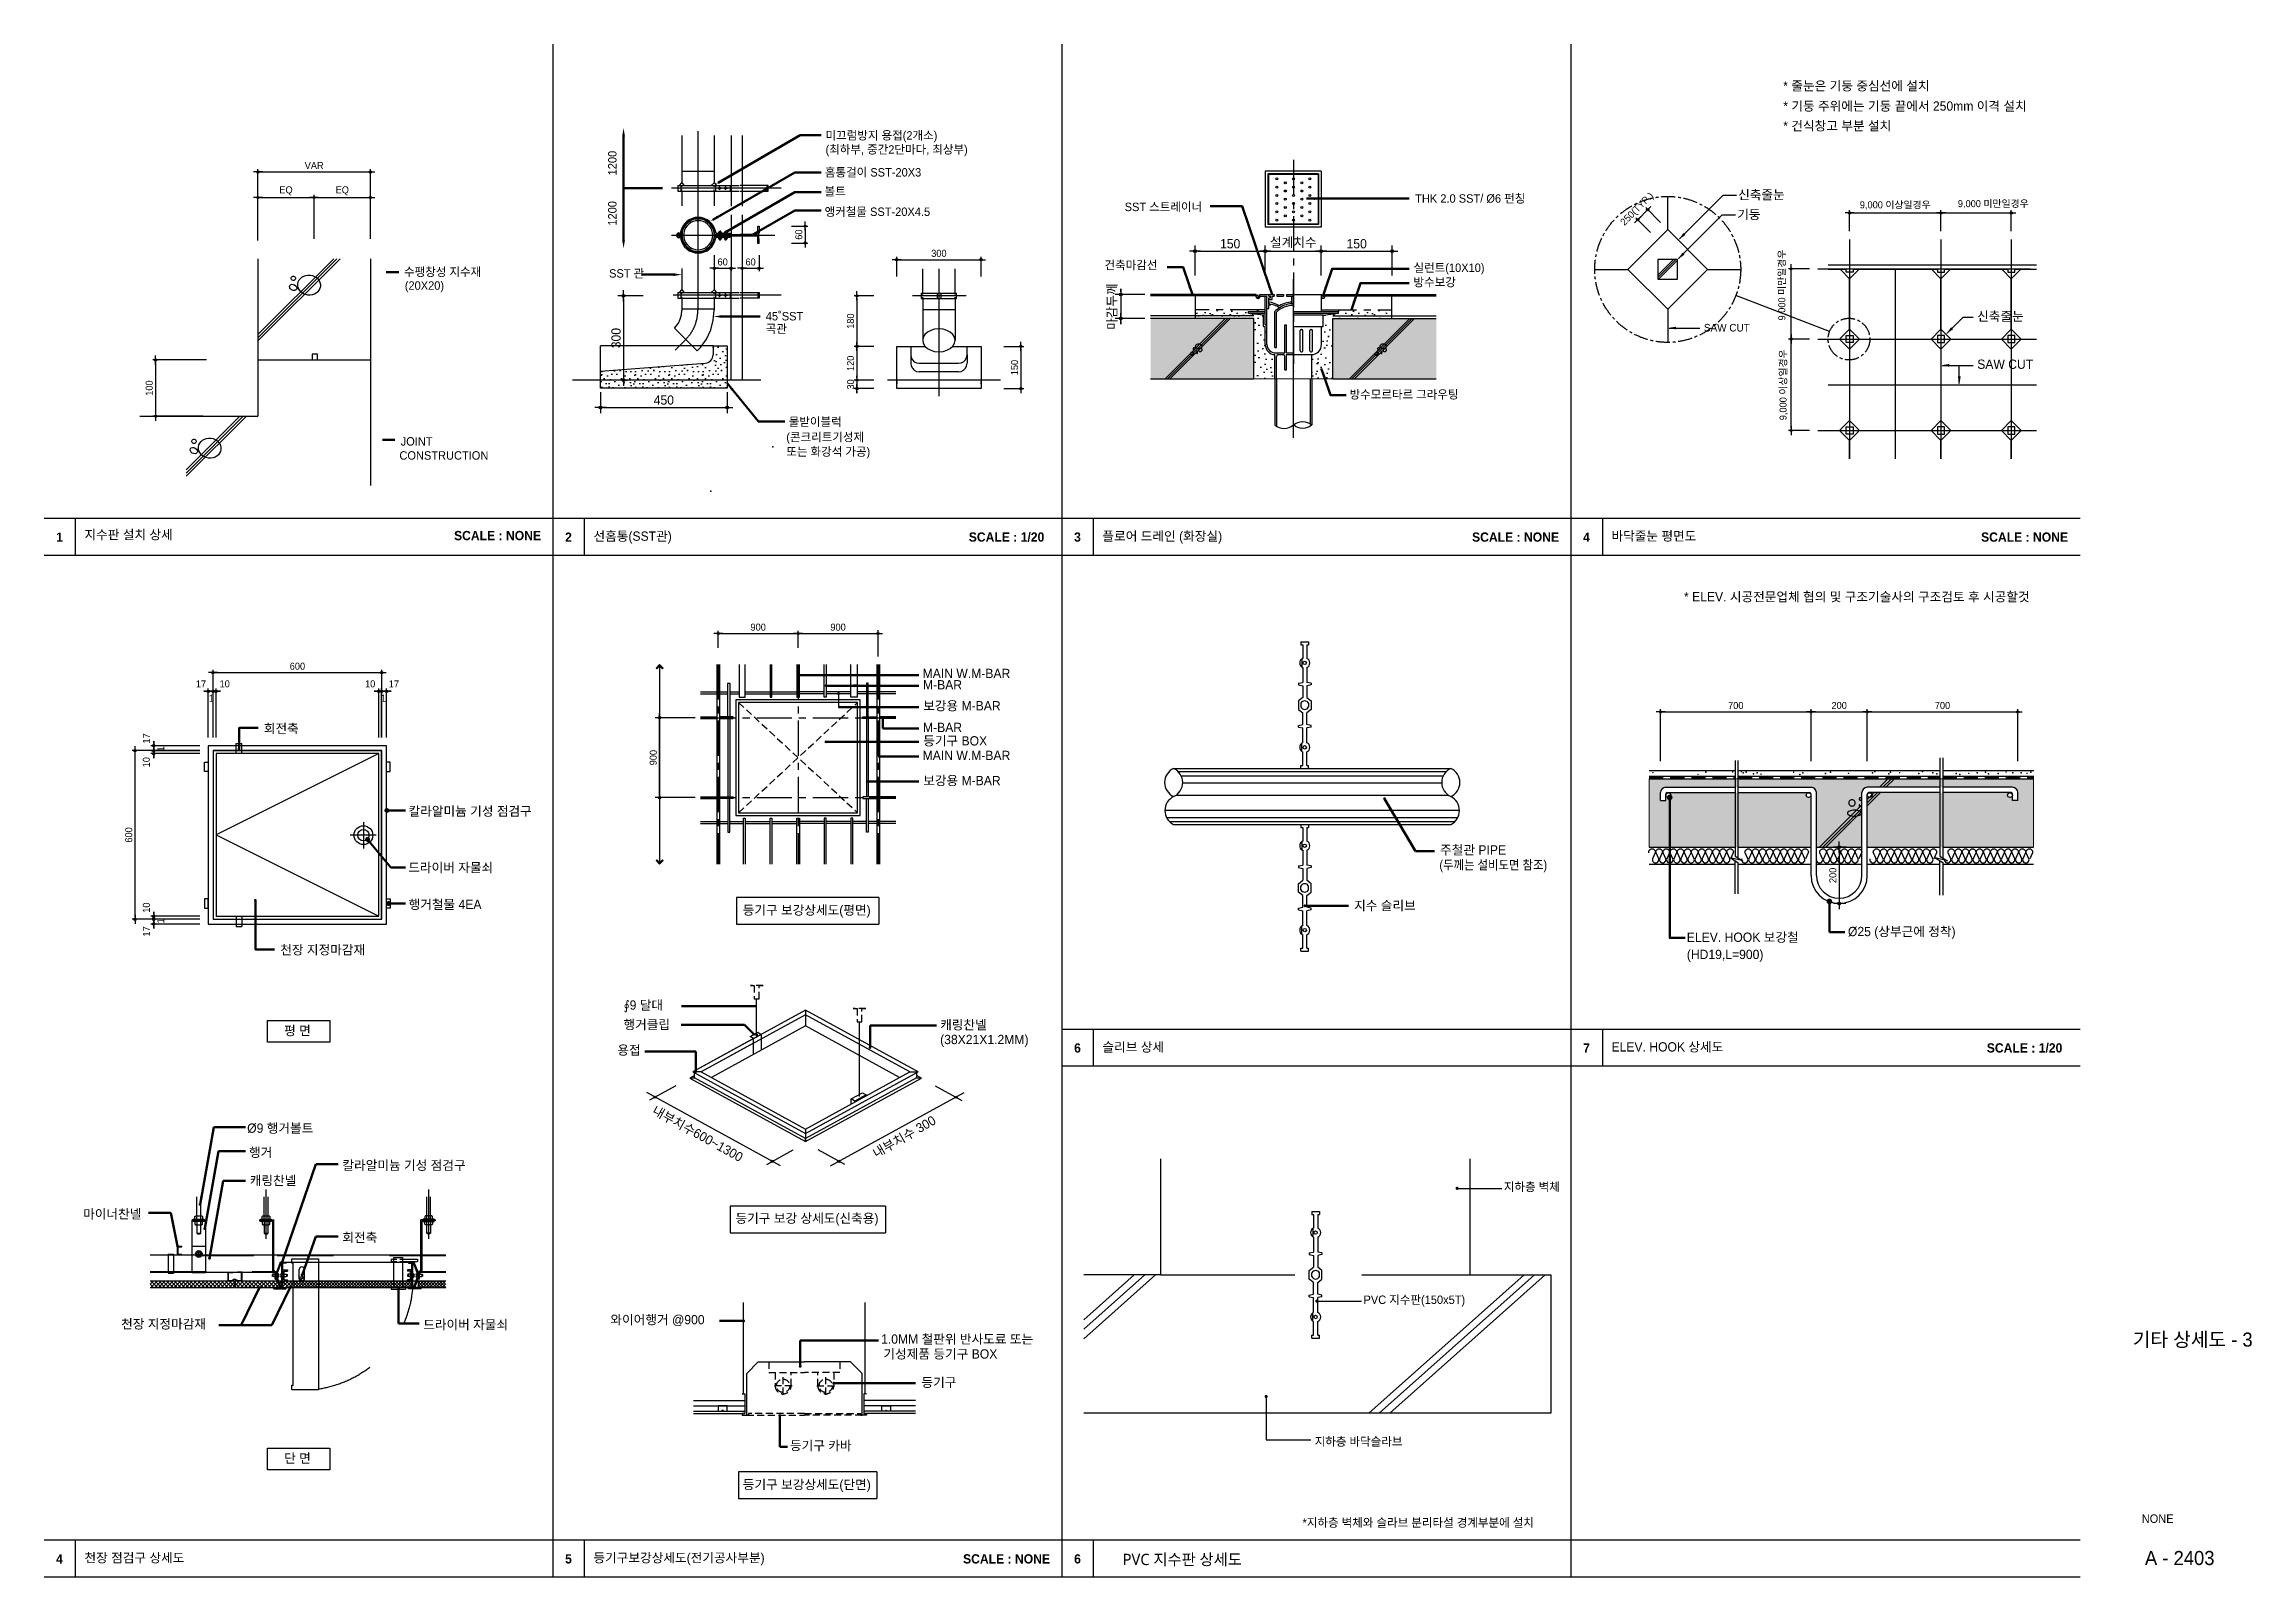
# Model space of a CAD drawing. Header units: millimetres. Extents: x 34525826 to 34533676, y -18662964 to -18657514.
import ezdxf
from ezdxf.enums import TextEntityAlignment as Align

# ---------------------------------------------------------------- set-up
doc = ezdxf.new("R2010")
doc.units = ezdxf.units.MM
doc.header["$LTSCALE"] = 100
doc.header["$MEASUREMENT"] = 0
for name, pattern in [('CEN', [62, 60, -1, 0, -1]), ('CENTER', [2, 1.25, -0.25, 0.25, -0.25]), ('DASHED', [0.75, 0.5, -0.25]), ('H4', [4, 2, -2]), ('HIDDEN', [0.375, 0.25, -0.125]), ('HIDDEN2', [4.7625, 3.175, -1.5875])]:
    doc.linetypes.add(name, pattern=pattern)
doc.layers.get('DEFPOINTS').update_dxf_attribs({"color": 124})
for name, color, linetype in [('1', 1, 'Continuous'), ('1CENTER', 1, 'CENTER'), ('252', 252, 'Continuous'), ('3', 3, 'Continuous'), ('3TEX', 3, 'Continuous'), ('4', 4, 'Continuous'), ('4A.TEC FORM-TEXT', 3, 'Continuous'), ('4A.TEC TEXT 2', 3, 'Continuous'), ('5', 6, 'Continuous'), ('5A', 5, 'H4'), ('6', 3, 'Continuous'), ('7', 3, 'Continuous'), ('7DIM', 9, 'Continuous'), ('9', 9, 'Continuous'), ('A', 5, 'Continuous'), ('A-WALL-3', 7, 'Continuous'), ('AA-XXXX-SDET', 7, 'Continuous'), ('B', 7, 'Continuous'), ('C', 4, 'Continuous'), ('CEN', 1, 'CEN'), ('CENT', 1, 'CENTER'), ('COL', 2, 'Continuous'), ('COMN', 2, 'Continuous'), ('CONC', 2, 'Continuous'), ('DIM', 7, 'Continuous'), ('DIME', 1, 'Continuous'), ('DOOR', 4, 'Continuous'), ('ELE-4', 8, 'Continuous'), ('ELE1', 3, 'Continuous'), ('FIN', 6, 'Continuous'), ('G', 4, 'Continuous'), ('HAT', 5, 'Continuous'), ('HAT1', 9, 'Continuous'), ('HATC', 1, 'Continuous'), ('hatch', 8, 'Continuous'), ('HIDL', 1, 'HIDDEN'), ('INS', 1, 'Continuous'), ('LEAD', 7, 'Continuous'), ('M', 4, 'Continuous'), ('MARK', 6, 'Continuous'), ('MISC', 6, 'Continuous'), ('R', 1, 'Continuous'), ('STL', 4, 'Continuous'), ('SY', 1, 'Continuous'), ('SYM', 7, 'Continuous'), ('T-DN', 3, 'Continuous'), ('TEX', 3, 'Continuous'), ('TXT1', 3, 'Continuous'), ('VOID', 1, 'Continuous'), ('WAL', 3, 'Continuous'), ('Y', 2, 'Continuous'), ('방수', 5, 'Continuous'), ('잡상세도-1~4$0$잡상세도$0$DOOR', 7, 'Continuous'), ('잡상세도-1~4$0$잡상세도$0$HA', 8, 'Continuous')]:
    doc.layers.add(name, color=color, linetype=linetype)
doc.styles.add('1', font='')
doc.styles.add('HY울릉도M체', font='')
doc.styles.add('나눔고딕', font='')
doc.styles.add('돋움', font='')
doc.styles.get('1').set_extended_font_data('Dotum')
doc.styles.get('HY울릉도M체').set_extended_font_data('NanumGothic')
doc.styles.get('나눔고딕').set_extended_font_data('Dotum')
doc.styles.get('돋움').set_extended_font_data('Dotum')
doc.dimstyles.new('DIM1', dxfattribs={"dimtxt": 3.5, "dimasz": 0.8, "dimexe": 1, "dimexo": 3, "dimgap": 1, "dimtad": 1, "dimdec": 0, "dimzin": 1, "dimlunit": 6, "dimtxsty": '나눔고딕', "dimblk": 'DIMDOT', "dimcen": 1, "dimclrd": 256, "dimclre": 256, "dimclrt": 3, "dimadec": 0, "dimazin": 0, "dimtfac": 1, "dimtdec": 0, "dimtix": 1, "dimtmove": 2, "dimatfit": 3, "dimldrblk": 'DIMDOT', "dimfxl": 0, "dimtolj": 1, "dimarcsym": 0})
doc.dimstyles.new('SAMOO-3', dxfattribs={"dimscale": 300, "dimtxt": 3.0005, "dimasz": 1, "dimexe": 2, "dimexo": 2, "dimgap": 1, "dimtad": 1, "dimdec": 0, "dimdsep": 46, "dimlunit": 6, "dimtxsty": '1', "dimblk1": 'DIMDOT', "dimblk2": 'DIMDOT', "dimsah": 1, "dimcen": 2.5, "dimdle": 1.5, "dimclrd": 8, "dimclre": 8, "dimclrt": 3, "dimadec": 0, "dimazin": 0, "dimtfac": 1, "dimtdec": 0, "dimtix": 1, "dimtmove": 2, "dimatfit": 3, "dimldrblk": 'DIMDOT', "dimfxl": 0, "dimtvp": 1, "dimtolj": 1, "dimtzin": 0, "dimarcsym": 0})

msp = doc.modelspace()

# ---------------------------------------------------------------- texts
at = {"layer": '3TEX', "color": 3, "lineweight": 50, "style": '1'}
for s, p in [('* 줄눈은 기둥 중심선에 설치', (34532009.6, -18657662.1)), ('* 기둥 주위에는 기둥 끝에서 250mm 이격 설치', (34532009.6, -18657734)), ('* 건식창고 부분 설치', (34532009.6, -18657804.3))]:
    msp.add_text(s, height=33, dxfattribs=at).set_placement(p, align=Align.MIDDLE_LEFT)
for s, p in [('신축줄눈', (34531849.4, -18658065.9)), ('기둥', (34531846, -18658136.1)), ('신축줄눈', (34532699.2, -18658498.1)), ('SAW CUT', (34532699.4, -18658668.5)), ('* ELEV. 시공전문업체 협의 및 구조기술사의 구조검토 후 시공할것', (34531656.7, -18659495.3)), ('ELEV. HOOK 보강철', (34531666.8, -18660706)), ('Ø25 (상부근에 정착)', (34532239.8, -18660685.7)), ('(HD19,L=900)', (34531666.8, -18660767.1))]:
    msp.add_text(s, height=33, dxfattribs=at).set_placement(p)
for s, p in [('지수판 설치 상세', (34525969, -18659284.4)), ('선홈통(SST관)', (34527779, -18659289.7)), ('플로어 드레인 (화장실) ', (34529589, -18659289.7)), ('바닥줄눈 평면도', (34531399, -18659289.2)), ('슬리브 상세', (34529589, -18661106.4)), ('ELEV. HOOK 상세도', (34531399, -18661105.8)), ('천장 점검구 상세도', (34525969, -18662922.5)), ('등기구보강상세도(전기공사부분)', (34527779, -18662922.5))]:
    msp.add_text(s, height=33, dxfattribs=at).set_placement(p, align=Align.BOTTOM_LEFT)
at = {"layer": '3TEX', "color": 3, "lineweight": 50, "char_height": 33, "attachment_point": 5, "style": '1'}
for s, insert, width in [('{\\fGulim|b1|i0|c129|p50;1}', (34525880.1, -18659266.9), 72), ('{\\fGulim|b1|i0|c129|p50;SCALE : NONE}', (34527437.8, -18659261.5), 403.136), ('{\\fGulim|b1|i0|c129|p50;2}', (34527690.1, -18659266.9), 72), ('{\\fGulim|b1|i0|c129|p50;SCALE : 1/20}', (34529247.8, -18659266.9), 403.136), ('{\\fGulim|b1|i0|c129|p50;3}', (34529500.1, -18659266.9), 72), ('{\\fGulim|b1|i0|c129|p50;SCALE : NONE}', (34531057.8, -18659266.9), 403.136), ('{\\fGulim|b1|i0|c129|p50;4}', (34531310.1, -18659266.9), 72), ('{\\fGulim|b1|i0|c129|p50;SCALE : NONE}', (34532867.8, -18659266.9), 403.136), ('{\\fGulim|b1|i0|c129|p50;6}', (34529500.1, -18661083.5), 72), ('{\\fGulim|b1|i0|c129|p50;7}', (34531310.1, -18661083.5), 72), ('{\\fGulim|b1|i0|c129|p50;SCALE : 1/20}', (34532867.8, -18661083.5), 403.136), ('{\\fGulim|b1|i0|c129|p50;4}', (34525880.1, -18662900.2), 72), ('{\\fGulim|b1|i0|c129|p50;5}', (34527690.1, -18662900.2), 72), ('{\\fGulim|b1|i0|c129|p50;SCALE : NONE}', (34529247.8, -18662900.2), 403.136), ('{\\fGulim|b1|i0|c129|p50;6}', (34529500.1, -18662900.2), 72)]:
    msp.add_mtext(s, dxfattribs=dict(at, insert=insert, width=width))
at = {"layer": '4A.TEC FORM-TEXT', "style": '돋움'}
msp.add_text('A - 2403', height=50, dxfattribs=at).set_placement((34533419.5, -18662921.9), align=Align.CENTER)
at = {"layer": '4A.TEC TEXT 2', "style": '나눔고딕'}
for s, height, p in [('기타 상세도 - 3', 50, (34533465.7, -18662145.2)), ('NONE', 30, (34533341.1, -18662771.9))]:
    msp.add_text(s, height=height, dxfattribs=at).set_placement(p, align=Align.CENTER)
at = {"layer": 'T-DN', "style": 'HY울릉도M체'}
msp.add_text('PVC 지수판 상세도', height=40, dxfattribs=at).set_placement((34529872.7, -18662922), align=Align.CENTER)
at = {"layer": 'TEX', "linetype": 'Continuous', "style": '1'}
for s, height, p in [('SST 스트레이너', 30, (34529667.8, -18658107.6)), ('THK 2.0 SST/ Ø6 펀칭', 30, (34530700.9, -18658077.7)), ('건축마감선', 30, (34529596.3, -18658314.7)), ('실런트(10X10)', 30, (34530694.9, -18658323.9)), ('방수보강', 30, (34530694.8, -18658375.3)), ('방수모르타르 그라우팅  ', 30, (34530467.6, -18658774.4)), ('(콘크리트기성제', 30, (34528464.6, -18658926)), ('또는 화강석 가공)', 30, (34528464.6, -18658978)), ('MAIN W.M-BAR', 33, (34528949.4, -18659768)), ('M-BAR', 33, (34528950.6, -18659808.4)), ('보강용 M-BAR', 33, (34528951.5, -18659882.9)), ('회전축', 33, (34526606.7, -18659963.6)), ('등기구 BOX', 33, (34528951.5, -18660007.7)), ('M-BAR', 33, (34528950.6, -18659960)), ('MAIN W.M-BAR', 33, (34528949.4, -18660059.4)), ('보강용 M-BAR', 33, (34528951.5, -18660148.9)), ('칼라알미늄 기성 점검구', 33, (34527121.5, -18660257.8)), ('주철관 PIPE', 33, (34530789.4, -18660395.6)), ('드라이버 자물쇠', 33, (34527120.4, -18660458.2)), ('행거철물 4EA', 33, (34527121.5, -18660589.1)), ('등기구 보강상세도(평면)', 33, (34528309.8, -18660609.5)), ('지수 슬리브', 33, (34530484, -18660593.5)), ('천장 지정마감재', 33, (34526665, -18660750.8)), ('∮9 달대 ', 33, (34527886.4, -18660947.2)), ('평 면', 33, (34526679, -18661038.2)), ('행거클립', 33, (34527885.7, -18661016.5)), ('캐링찬넬', 33, (34529011.7, -18661017.5)), ('용접', 33, (34527863.8, -18661107.2)), ('(38X21X1.2MM)', 33, (34529011.7, -18661069.6)), ('Ø9 행거볼트', 33, (34526547.6, -18661384.9)), ('행거', 33, (34526553.8, -18661470.9)), ('칼라알미늄 기성 점검구', 33, (34526886.1, -18661517.1)), ('캐링찬넬', 33, (34526556.7, -18661571)), ('지하층 벽체', 30, (34531016.1, -18661592.3)), ('마이너찬넬', 33, (34525964.2, -18661690)), ('등기구 보강 상세도(신축용)', 33, (34528284.1, -18661705.3)), ('회전축', 33, (34526886.1, -18661773.7)), ('와이어행거 @900', 33, (34527839.1, -18662065.9)), ('PVC 지수판(150x5T)', 30, (34530517.1, -18661993.6)), ('천장 지정마감재', 33, (34526099.3, -18662081.2)), ('드라이버 자물쇠', 33, (34527173.5, -18662083.6)), ('1.0MM 철판위 반사도료 또는 ', 33, (34528801.8, -18662134.9)), ('기성제품 등기구 BOX', 33, (34528810.1, -18662187.8)), ('등기구 ', 33, (34528945.4, -18662288.8)), ('등기구 카바 ', 33, (34528477.6, -18662513.6)), ('지하층 바닥슬라브', 30, (34530343.6, -18662497.8)), ('단 면', 33, (34526679, -18662558.7)), ('등기구 보강상세도(단면)', 33, (34528310.1, -18662652.1)), ('*지하층 벽체와 슬라브 분리타설 경계부분에 설치', 30, (34530300.4, -18662786.3))]:
    msp.add_text(s, height=height, dxfattribs=at).set_placement(p)
for s, p in [('수팽창성 지수재', (34527105.3, -18658323.7)), ('(20X20)', (34527108, -18658372.2)), ('CONSTRUCTION ', (34527089, -18658976.4)), ('JOINT', (34527093.4, -18658926.4))]:
    msp.add_text(s, height=30, dxfattribs=at).set_placement(p, align=Align.MIDDLE_LEFT)
at = {"layer": 'TEX', "linetype": 'Continuous', "style": '1', "width": 0.9}
msp.add_text('(두께는 설비도면 참조)', height=33, dxfattribs=at).set_placement((34530787.1, -18660448.7))
at = {"layer": 'TEX', "linetype": 'Continuous', "style": '1'}
for s, rotation, p in [('내부치수600~1300', 330.99094, (34527984.6, -18661315.3)), ('내부치수 300', 29.94131, (34528783.8, -18661475.3))]:
    msp.add_text(s, height=33, rotation=rotation, dxfattribs=at).set_placement(p)
at = {"layer": 'TEX', "linetype": 'Continuous', "char_height": 30, "attachment_point": 1, "style": '1'}
for s, insert in [('미끄럼방지 용접(2개소)\\P(최하부, 중간2단마다, 최상부)', (34528604.1, -18657823.4)), ('홈통걸이 SST-20X3', (34528601.9, -18657954.6)), ('볼트', (34528600.8, -18658022.3)), ('앵커철물 SST-20X4.5', (34528600.9, -18658094.8)), ('SST 관', (34527834.4, -18658314.1)), ('45˚SST', (34528391.7, -18658466.3)), ('곡관', (34528391.7, -18658510.9)), ('물받이블럭', (34528473.2, -18658841.7))]:
    msp.add_mtext(s, dxfattribs=dict(at, insert=insert))
at = {"layer": 'TEX', "linetype": 'Continuous', "char_height": 30, "rotation": 90, "style": '1'}
for insert, attachment_point in [((34527830.9, -18657893.1), 3), ((34527830.9, -18658159.1), 1)]:
    msp.add_mtext('1200', dxfattribs=dict(at, insert=insert, attachment_point=attachment_point))
at = {"layer": 'TXT1', "color": 3, "style": '돋움'}
msp.add_text('SAW CUT', height=27, dxfattribs=at).set_placement((34531727.7, -18658535.7))

# ---------------------------------------------------------------- blocks, each defined once
blk = doc.blocks.new('DIMDOT')
blk.add_line((-2, 0), (2, 0))
blk.add_circle((0, 0), 0.5)
blk = doc.blocks.new('*D7')
at = {"layer": '7DIM', "lineweight": -2}
for p, q in [((34526585.7, -18658211.8), (34526585.7, -18658049.1)), ((34526593.7, -18658059.1), (34526777.7, -18658059.1)), ((34526785.7, -18658205.8), (34526785.7, -18658049.1))]:
    blk.add_line(p, q, dxfattribs=at)
at = {"layer": 'DEFPOINTS', "color": 0}
for p in [(34526785.7, -18658059.1), (34526585.7, -18658241.8), (34526785.7, -18658235.8)]:
    blk.add_point(p, dxfattribs=at)
at = {"layer": '7DIM', "lineweight": -2, "xscale": 8, "yscale": 8, "zscale": 8, "rotation": 180}
blk.add_blockref('DIMDOT', (34526585.7, -18658059.1), dxfattribs=at)
at = {"layer": '7DIM', "lineweight": -2, "xscale": 8, "yscale": 8, "zscale": 8}
blk.add_blockref('DIMDOT', (34526785.7, -18658059.1), dxfattribs=at)
at = {"layer": '7DIM', "color": 3, "insert": (34526685.7, -18658035.4), "char_height": 25, "attachment_point": 5, "style": '나눔고딕'}
blk.add_mtext('\\A1;EQ', dxfattribs=at)
blk = doc.blocks.new('*D8')
at = {"layer": '7DIM', "lineweight": -2}
for p, q in [((34526785.7, -18658205.8), (34526785.7, -18658049.1)), ((34526793.7, -18658059.1), (34526977.7, -18658059.1)), ((34526985.7, -18658205.8), (34526985.7, -18658049.1))]:
    blk.add_line(p, q, dxfattribs=at)
at = {"layer": 'DEFPOINTS', "color": 0}
for p in [(34526985.7, -18658059.1), (34526785.7, -18658235.8), (34526985.7, -18658235.8)]:
    blk.add_point(p, dxfattribs=at)
at = {"layer": '7DIM', "lineweight": -2, "xscale": 8, "yscale": 8, "zscale": 8, "rotation": 180}
blk.add_blockref('DIMDOT', (34526785.7, -18658059.1), dxfattribs=at)
at = {"layer": '7DIM', "lineweight": -2, "xscale": 8, "yscale": 8, "zscale": 8}
blk.add_blockref('DIMDOT', (34526985.7, -18658059.1), dxfattribs=at)
at = {"layer": '7DIM', "color": 3, "insert": (34526885.7, -18658035.4), "char_height": 25, "attachment_point": 5, "style": '나눔고딕'}
blk.add_mtext('\\A1;EQ', dxfattribs=at)
blk = doc.blocks.new('*D9')
at = {"layer": '7DIM', "lineweight": -2}
for p, q in [((34526585.7, -18658211.8), (34526585.7, -18657958.1)), ((34526593.7, -18657968.1), (34526977.7, -18657968.1)), ((34526985.7, -18658205.8), (34526985.7, -18657958.1))]:
    blk.add_line(p, q, dxfattribs=at)
at = {"layer": 'DEFPOINTS', "color": 0}
for p in [(34526985.7, -18657968.1), (34526585.7, -18658241.8), (34526985.7, -18658235.8)]:
    blk.add_point(p, dxfattribs=at)
at = {"layer": '7DIM', "lineweight": -2, "xscale": 8, "yscale": 8, "zscale": 8, "rotation": 180}
blk.add_blockref('DIMDOT', (34526585.7, -18657968.1), dxfattribs=at)
at = {"layer": '7DIM', "lineweight": -2, "xscale": 8, "yscale": 8, "zscale": 8}
blk.add_blockref('DIMDOT', (34526985.7, -18657968.1), dxfattribs=at)
at = {"layer": '7DIM', "color": 3, "insert": (34526785.7, -18657945.6), "char_height": 25, "attachment_point": 5, "style": '나눔고딕'}
blk.add_mtext('\\A1;VAR', dxfattribs=at)
blk = doc.blocks.new('*D10')
at = {"layer": '7DIM', "lineweight": -2}
for p, q in [((34526403.4, -18658636.8), (34526211.7, -18658636.8)), ((34526221.7, -18658644.8), (34526221.7, -18658828.8)), ((34526389.4, -18658836.8), (34526211.7, -18658836.8))]:
    blk.add_line(p, q, dxfattribs=at)
at = {"layer": 'DEFPOINTS', "color": 0}
for p in [(34526433.4, -18658636.8), (34526221.7, -18658836.8), (34526419.4, -18658836.8)]:
    blk.add_point(p, dxfattribs=at)
at = {"layer": '7DIM', "lineweight": -2, "xscale": 8, "yscale": 8, "zscale": 8}
for p, rotation in [((34526221.7, -18658636.8), 90), ((34526221.7, -18658836.8), 270)]:
    blk.add_blockref('DIMDOT', p, dxfattribs=dict(at, rotation=rotation))
at = {"layer": '7DIM', "color": 3, "insert": (34526199.1, -18658736.8), "char_height": 25, "attachment_point": 5, "rotation": 90, "style": '나눔고딕'}
blk.add_mtext('\\A1;100', dxfattribs=at)
blk = doc.blocks.new('*D3')
at = {"layer": '7DIM', "lineweight": -2}
for p, q in [((34532108.5, -18660063.2), (34532108.5, -18659878.2)), ((34532116.5, -18659888.2), (34532300.5, -18659888.2)), ((34532308.5, -18660063.2), (34532308.5, -18659878.2))]:
    blk.add_line(p, q, dxfattribs=at)
at = {"layer": 'DEFPOINTS', "color": 0}
for p in [(34532308.5, -18659888.2), (34532108.5, -18660093.2), (34532308.5, -18660093.2)]:
    blk.add_point(p, dxfattribs=at)
at = {"layer": '7DIM', "lineweight": -2, "xscale": 8, "yscale": 8, "zscale": 8, "rotation": 180}
blk.add_blockref('DIMDOT', (34532108.5, -18659888.2), dxfattribs=at)
at = {"layer": '7DIM', "lineweight": -2, "xscale": 8, "yscale": 8, "zscale": 8}
blk.add_blockref('DIMDOT', (34532308.5, -18659888.2), dxfattribs=at)
at = {"layer": '7DIM', "color": 3, "insert": (34532208.5, -18659865.6), "char_height": 25, "attachment_point": 5, "style": '나눔고딕'}
blk.add_mtext('\\A1;200', dxfattribs=at)
blk = doc.blocks.new('*D4')
at = {"layer": '7DIM', "lineweight": -2}
for p, q in [((34531573.4, -18660063.2), (34531573.4, -18659878.2)), ((34531581.4, -18659888.2), (34532100.5, -18659888.2)), ((34532108.5, -18660063.2), (34532108.5, -18659878.2))]:
    blk.add_line(p, q, dxfattribs=at)
at = {"layer": 'DEFPOINTS', "color": 0}
for p in [(34532108.5, -18659888.2), (34531573.4, -18660093.2), (34532108.5, -18660093.2)]:
    blk.add_point(p, dxfattribs=at)
at = {"layer": '7DIM', "lineweight": -2, "xscale": 8, "yscale": 8, "zscale": 8, "rotation": 180}
blk.add_blockref('DIMDOT', (34531573.4, -18659888.2), dxfattribs=at)
at = {"layer": '7DIM', "lineweight": -2, "xscale": 8, "yscale": 8, "zscale": 8}
blk.add_blockref('DIMDOT', (34532108.5, -18659888.2), dxfattribs=at)
at = {"layer": '7DIM', "color": 3, "insert": (34531840.9, -18659865.6), "char_height": 25, "attachment_point": 5, "style": '나눔고딕'}
blk.add_mtext('\\A1;700', dxfattribs=at)
blk = doc.blocks.new('*D5')
at = {"layer": 'DEFPOINTS', "color": 0}
for p in [(34532255.2, -18660369.6), (34532208.7, -18660569.6), (34532252, -18660569.6)]:
    blk.add_point(p, dxfattribs=at)
at = {"layer": 'DIM', "color": 8, "lineweight": -2}
for p, q in [((34532235.2, -18660369.6), (34532188.7, -18660369.6)), ((34532208.7, -18660379.6), (34532208.7, -18660559.6)), ((34532232, -18660569.6), (34532188.7, -18660569.6))]:
    blk.add_line(p, q, dxfattribs=at)
at = {"layer": 'DIM', "color": 8, "lineweight": -2, "xscale": 10, "yscale": 10, "zscale": 10}
for p, rotation in [((34532208.7, -18660369.6), 90), ((34532208.7, -18660569.6), 270)]:
    blk.add_blockref('DIMDOT', p, dxfattribs=dict(at, rotation=rotation))
at = {"layer": 'DIM', "color": 3, "insert": (34532186.1, -18660469.6), "char_height": 25, "attachment_point": 5, "rotation": 90, "style": '1'}
blk.add_mtext('\\A1;200', dxfattribs=at)
blk = doc.blocks.new('*D6')
at = {"layer": '7DIM', "lineweight": -2}
for p, q in [((34532308.5, -18660063.2), (34532308.5, -18659878.2)), ((34532316.5, -18659888.2), (34532835.6, -18659888.2)), ((34532843.6, -18660063.2), (34532843.6, -18659878.2))]:
    blk.add_line(p, q, dxfattribs=at)
at = {"layer": 'DEFPOINTS', "color": 0}
for p in [(34532843.6, -18659888.2), (34532308.5, -18660093.2), (34532843.6, -18660093.2)]:
    blk.add_point(p, dxfattribs=at)
at = {"layer": '7DIM', "lineweight": -2, "xscale": 8, "yscale": 8, "zscale": 8, "rotation": 180}
blk.add_blockref('DIMDOT', (34532308.5, -18659888.2), dxfattribs=at)
at = {"layer": '7DIM', "lineweight": -2, "xscale": 8, "yscale": 8, "zscale": 8}
blk.add_blockref('DIMDOT', (34532843.6, -18659888.2), dxfattribs=at)
at = {"layer": '7DIM', "color": 3, "insert": (34532576, -18659865.6), "char_height": 25, "attachment_point": 5, "style": '나눔고딕'}
blk.add_mtext('\\A1;700', dxfattribs=at)
blk = doc.blocks.new('*D2')
at = {"layer": '7DIM', "lineweight": -2}
for p, q in [((34528110.4, -18659908.9), (34528004.1, -18659908.9)), ((34528014.1, -18660185), (34528014.1, -18659916.9)), ((34528110.4, -18660193), (34528004.1, -18660193))]:
    blk.add_line(p, q, dxfattribs=at)
at = {"layer": 'DEFPOINTS', "color": 0}
for p in [(34528014.1, -18659908.9), (34528140.4, -18659908.9), (34528140.4, -18660193)]:
    blk.add_point(p, dxfattribs=at)
at = {"layer": '7DIM', "lineweight": -2, "xscale": 8, "yscale": 8, "zscale": 8}
for p, rotation in [((34528014.1, -18659908.9), 90), ((34528014.1, -18660193), 270)]:
    blk.add_blockref('DIMDOT', p, dxfattribs=dict(at, rotation=rotation))
at = {"layer": '7DIM', "color": 3, "insert": (34527991.6, -18660050.9), "char_height": 25, "attachment_point": 5, "rotation": 90, "style": '나눔고딕'}
blk.add_mtext('\\A1;900', dxfattribs=at)
blk = doc.blocks.new('*D30')
at = {"layer": '7DIM', "lineweight": -2}
for p, q in [((34528222.5, -18659661), (34528222.5, -18659599.6)), ((34528506.7, -18659661), (34528506.7, -18659599.6)), ((34528230.5, -18659609.6), (34528498.7, -18659609.6))]:
    blk.add_line(p, q, dxfattribs=at)
at = {"layer": 'DEFPOINTS', "color": 0}
for p in [(34528506.7, -18659609.6), (34528222.5, -18659691), (34528506.7, -18659691)]:
    blk.add_point(p, dxfattribs=at)
at = {"layer": '7DIM', "lineweight": -2, "xscale": 8, "yscale": 8, "zscale": 8, "rotation": 180}
blk.add_blockref('DIMDOT', (34528222.5, -18659609.6), dxfattribs=at)
at = {"layer": '7DIM', "lineweight": -2, "xscale": 8, "yscale": 8, "zscale": 8}
blk.add_blockref('DIMDOT', (34528506.7, -18659609.6), dxfattribs=at)
at = {"layer": '7DIM', "color": 3, "insert": (34528364.6, -18659587.1), "char_height": 25, "attachment_point": 5, "style": '나눔고딕'}
blk.add_mtext('\\A1;900', dxfattribs=at)
blk = doc.blocks.new('*D31')
at = {"layer": '7DIM', "lineweight": -2}
for p, q in [((34528506.7, -18659661), (34528506.7, -18659599.6)), ((34528790.8, -18659661), (34528790.8, -18659599.6)), ((34528514.7, -18659609.6), (34528782.8, -18659609.6))]:
    blk.add_line(p, q, dxfattribs=at)
at = {"layer": 'DEFPOINTS', "color": 0}
for p in [(34528790.8, -18659609.6), (34528506.7, -18659691), (34528790.8, -18659691)]:
    blk.add_point(p, dxfattribs=at)
at = {"layer": '7DIM', "lineweight": -2, "xscale": 8, "yscale": 8, "zscale": 8, "rotation": 180}
blk.add_blockref('DIMDOT', (34528506.7, -18659609.6), dxfattribs=at)
at = {"layer": '7DIM', "lineweight": -2, "xscale": 8, "yscale": 8, "zscale": 8}
blk.add_blockref('DIMDOT', (34528790.8, -18659609.6), dxfattribs=at)
at = {"layer": '7DIM', "color": 3, "insert": (34528648.7, -18659587.1), "char_height": 25, "attachment_point": 5, "style": '나눔고딕'}
blk.add_mtext('\\A1;900', dxfattribs=at)
blk = doc.blocks.new('*D32')
at = {"layer": '7DIM', "lineweight": -2}
for p, q in [((34526426.2, -18659978.8), (34526426.2, -18659738.5)), ((34526434.2, -18659748.5), (34527018.2, -18659748.5)), ((34527026.2, -18659978.8), (34527026.2, -18659738.5))]:
    blk.add_line(p, q, dxfattribs=at)
at = {"layer": 'DEFPOINTS', "color": 0}
for p in [(34527026.2, -18659748.5), (34526426.2, -18660008.8), (34527026.2, -18660008.8)]:
    blk.add_point(p, dxfattribs=at)
at = {"layer": '7DIM', "lineweight": -2, "xscale": 8, "yscale": 8, "zscale": 8, "rotation": 180}
blk.add_blockref('DIMDOT', (34526426.2, -18659748.5), dxfattribs=at)
at = {"layer": '7DIM', "lineweight": -2, "xscale": 8, "yscale": 8, "zscale": 8}
blk.add_blockref('DIMDOT', (34527026.2, -18659748.5), dxfattribs=at)
at = {"layer": '7DIM', "color": 3, "insert": (34526726.2, -18659726), "char_height": 25, "attachment_point": 5, "style": '나눔고딕'}
blk.add_mtext('\\A1;600', dxfattribs=at)
blk = doc.blocks.new('*D33')
at = {"layer": '7DIM', "lineweight": -2}
for p, q in [((34527018.2, -18659814.9), (34527010.2, -18659814.9)), ((34527026.2, -18659978.8), (34527026.2, -18659804.9)), ((34527043.2, -18659814.9), (34527026.2, -18659814.9)), ((34527043.2, -18659978.8), (34527043.2, -18659804.9)), ((34527051.2, -18659814.9), (34527059.2, -18659814.9))]:
    blk.add_line(p, q, dxfattribs=at)
at = {"layer": 'DEFPOINTS', "color": 0}
for p in [(34527026.2, -18659814.9), (34527026.2, -18660008.8), (34527043.2, -18660008.8)]:
    blk.add_point(p, dxfattribs=at)
at = {"layer": '7DIM', "lineweight": -2, "xscale": 8, "yscale": 8, "zscale": 8}
blk.add_blockref('DIMDOT', (34527026.2, -18659814.9), dxfattribs=at)
at = {"layer": '7DIM', "lineweight": -2, "xscale": 8, "yscale": 8, "zscale": 8, "rotation": 180}
blk.add_blockref('DIMDOT', (34527043.2, -18659814.9), dxfattribs=at)
at = {"layer": '7DIM', "color": 3, "insert": (34527069.3, -18659788.9), "char_height": 25, "attachment_point": 5, "style": '나눔고딕'}
blk.add_mtext('\\A1;17', dxfattribs=at)
blk = doc.blocks.new('*D34')
at = {"layer": '7DIM', "lineweight": -2}
for p, q in [((34527017.2, -18659814.9), (34527009.2, -18659814.9)), ((34527025.2, -18659978.8), (34527025.2, -18659804.9)), ((34527025.2, -18659814.9), (34527026.2, -18659814.9)), ((34527026.2, -18659978.8), (34527026.2, -18659804.9)), ((34527034.2, -18659814.9), (34527042.2, -18659814.9))]:
    blk.add_line(p, q, dxfattribs=at)
at = {"layer": 'DEFPOINTS', "color": 0}
for p in [(34527026.2, -18659814.9), (34527025.2, -18660008.8), (34527026.2, -18660008.8)]:
    blk.add_point(p, dxfattribs=at)
at = {"layer": '7DIM', "lineweight": -2, "xscale": 8, "yscale": 8, "zscale": 8}
blk.add_blockref('DIMDOT', (34527025.2, -18659814.9), dxfattribs=at)
at = {"layer": '7DIM', "lineweight": -2, "xscale": 8, "yscale": 8, "zscale": 8, "rotation": 180}
blk.add_blockref('DIMDOT', (34527026.2, -18659814.9), dxfattribs=at)
at = {"layer": '7DIM', "color": 3, "insert": (34527032, -18659839.7), "char_height": 25, "attachment_point": 5, "style": '나눔고딕'}
blk.add_mtext('\\A1;1', dxfattribs=at)
blk = doc.blocks.new('*D35')
at = {"layer": '7DIM', "lineweight": -2}
for p, q in [((34527007.2, -18659814.9), (34526999.2, -18659814.9)), ((34527015.2, -18659978.8), (34527015.2, -18659804.9)), ((34527025.2, -18659814.9), (34527015.2, -18659814.9)), ((34527025.2, -18659978.8), (34527025.2, -18659804.9)), ((34527033.2, -18659814.9), (34527041.2, -18659814.9))]:
    blk.add_line(p, q, dxfattribs=at)
at = {"layer": 'DEFPOINTS', "color": 0}
for p in [(34527015.2, -18659814.9), (34527015.2, -18660008.8), (34527025.2, -18660008.8)]:
    blk.add_point(p, dxfattribs=at)
at = {"layer": '7DIM', "lineweight": -2, "xscale": 8, "yscale": 8, "zscale": 8}
blk.add_blockref('DIMDOT', (34527015.2, -18659814.9), dxfattribs=at)
at = {"layer": '7DIM', "lineweight": -2, "xscale": 8, "yscale": 8, "zscale": 8, "rotation": 180}
blk.add_blockref('DIMDOT', (34527025.2, -18659814.9), dxfattribs=at)
at = {"layer": '7DIM', "color": 3, "insert": (34526984.9, -18659788.7), "char_height": 25, "attachment_point": 5, "style": '나눔고딕'}
blk.add_mtext('\\A1;10', dxfattribs=at)
blk = doc.blocks.new('*D36')
at = {"layer": '7DIM', "lineweight": -2}
for p, q in [((34526401.2, -18659814.9), (34526393.2, -18659814.9)), ((34526409.2, -18659978.8), (34526409.2, -18659804.9)), ((34526409.2, -18659814.9), (34526426.2, -18659814.9)), ((34526426.2, -18659978.8), (34526426.2, -18659804.9)), ((34526434.2, -18659814.9), (34526442.2, -18659814.9))]:
    blk.add_line(p, q, dxfattribs=at)
at = {"layer": 'DEFPOINTS', "color": 0}
for p in [(34526426.2, -18659814.9), (34526409.2, -18660008.8), (34526426.2, -18660008.8)]:
    blk.add_point(p, dxfattribs=at)
at = {"layer": '7DIM', "lineweight": -2, "xscale": 8, "yscale": 8, "zscale": 8}
blk.add_blockref('DIMDOT', (34526409.2, -18659814.9), dxfattribs=at)
at = {"layer": '7DIM', "lineweight": -2, "xscale": 8, "yscale": 8, "zscale": 8, "rotation": 180}
blk.add_blockref('DIMDOT', (34526426.2, -18659814.9), dxfattribs=at)
at = {"layer": '7DIM', "color": 3, "insert": (34526383.2, -18659788.9), "char_height": 25, "attachment_point": 5, "style": '나눔고딕'}
blk.add_mtext('\\A1;17', dxfattribs=at)
blk = doc.blocks.new('*D37')
at = {"layer": '7DIM', "lineweight": -2}
for p, q in [((34526418.2, -18659814.9), (34526410.2, -18659814.9)), ((34526426.2, -18659978.8), (34526426.2, -18659804.9)), ((34526427.2, -18659814.9), (34526426.2, -18659814.9)), ((34526427.2, -18659978.8), (34526427.2, -18659804.9)), ((34526435.2, -18659814.9), (34526443.2, -18659814.9))]:
    blk.add_line(p, q, dxfattribs=at)
at = {"layer": 'DEFPOINTS', "color": 0}
for p in [(34526426.2, -18659814.9), (34526426.2, -18660008.8), (34526427.2, -18660008.8)]:
    blk.add_point(p, dxfattribs=at)
at = {"layer": '7DIM', "lineweight": -2, "xscale": 8, "yscale": 8, "zscale": 8}
blk.add_blockref('DIMDOT', (34526426.2, -18659814.9), dxfattribs=at)
at = {"layer": '7DIM', "lineweight": -2, "xscale": 8, "yscale": 8, "zscale": 8, "rotation": 180}
blk.add_blockref('DIMDOT', (34526427.2, -18659814.9), dxfattribs=at)
at = {"layer": '7DIM', "color": 3, "insert": (34526420.5, -18659839.7), "char_height": 25, "attachment_point": 5, "style": '나눔고딕'}
blk.add_mtext('\\A1;1', dxfattribs=at)
blk = doc.blocks.new('*D38')
at = {"layer": '7DIM', "lineweight": -2}
for p, q in [((34526419.2, -18659814.9), (34526411.2, -18659814.9)), ((34526427.2, -18659978.8), (34526427.2, -18659804.9)), ((34526427.2, -18659814.9), (34526437.2, -18659814.9)), ((34526437.2, -18659978.8), (34526437.2, -18659804.9)), ((34526445.2, -18659814.9), (34526453.2, -18659814.9))]:
    blk.add_line(p, q, dxfattribs=at)
at = {"layer": 'DEFPOINTS', "color": 0}
for p in [(34526437.2, -18659814.9), (34526427.2, -18660008.8), (34526437.2, -18660008.8)]:
    blk.add_point(p, dxfattribs=at)
at = {"layer": '7DIM', "lineweight": -2, "xscale": 8, "yscale": 8, "zscale": 8}
blk.add_blockref('DIMDOT', (34526427.2, -18659814.9), dxfattribs=at)
at = {"layer": '7DIM', "lineweight": -2, "xscale": 8, "yscale": 8, "zscale": 8, "rotation": 180}
blk.add_blockref('DIMDOT', (34526437.2, -18659814.9), dxfattribs=at)
at = {"layer": '7DIM', "color": 3, "insert": (34526467.6, -18659788.7), "char_height": 25, "attachment_point": 5, "style": '나눔고딕'}
blk.add_mtext('\\A1;10', dxfattribs=at)
blk = doc.blocks.new('*D39')
at = {"layer": '7DIM', "lineweight": -2}
for p, q in [((34526379.2, -18660025.8), (34526139, -18660025.8)), ((34526149, -18660617.8), (34526149, -18660033.8)), ((34526379.2, -18660625.8), (34526139, -18660625.8))]:
    blk.add_line(p, q, dxfattribs=at)
at = {"layer": 'DEFPOINTS', "color": 0}
for p in [(34526149, -18660025.8), (34526409.2, -18660025.8), (34526409.2, -18660625.8)]:
    blk.add_point(p, dxfattribs=at)
at = {"layer": '7DIM', "lineweight": -2, "xscale": 8, "yscale": 8, "zscale": 8}
for p, rotation in [((34526149, -18660025.8), 90), ((34526149, -18660625.8), 270)]:
    blk.add_blockref('DIMDOT', p, dxfattribs=dict(at, rotation=rotation))
at = {"layer": '7DIM', "color": 3, "insert": (34526126.5, -18660325.8), "char_height": 25, "attachment_point": 5, "rotation": 90, "style": '나눔고딕'}
blk.add_mtext('\\A1;600', dxfattribs=at)
blk = doc.blocks.new('*D40')
at = {"layer": '7DIM', "lineweight": -2}
for p, q in [((34526379.2, -18660008.8), (34526205.4, -18660008.8)), ((34526379.2, -18660025.8), (34526205.4, -18660025.8)), ((34526215.4, -18660000.8), (34526215.4, -18659992.8)), ((34526215.4, -18660008.8), (34526215.4, -18660025.8)), ((34526215.4, -18660033.8), (34526215.4, -18660041.8))]:
    blk.add_line(p, q, dxfattribs=at)
at = {"layer": 'DEFPOINTS', "color": 0}
for p in [(34526215.4, -18660025.8), (34526409.2, -18660008.8), (34526409.2, -18660025.8)]:
    blk.add_point(p, dxfattribs=at)
at = {"layer": '7DIM', "lineweight": -2, "xscale": 8, "yscale": 8, "zscale": 8}
for p, rotation in [((34526215.4, -18660008.8), 270), ((34526215.4, -18660025.8), 90)]:
    blk.add_blockref('DIMDOT', p, dxfattribs=dict(at, rotation=rotation))
at = {"layer": '7DIM', "color": 3, "insert": (34526189.3, -18659982.7), "char_height": 25, "attachment_point": 5, "rotation": 90, "style": '나눔고딕'}
blk.add_mtext('\\A1;17', dxfattribs=at)
blk = doc.blocks.new('*D41')
at = {"layer": '7DIM', "lineweight": -2}
for p, q in [((34526379.2, -18660025.8), (34526205.4, -18660025.8)), ((34526379.2, -18660026.8), (34526205.4, -18660026.8)), ((34526215.4, -18660017.8), (34526215.4, -18660009.8)), ((34526215.4, -18660026.8), (34526215.4, -18660025.8)), ((34526215.4, -18660034.8), (34526215.4, -18660042.8))]:
    blk.add_line(p, q, dxfattribs=at)
at = {"layer": 'DEFPOINTS', "color": 0}
for p in [(34526215.4, -18660025.8), (34526409.2, -18660025.8), (34526409.2, -18660026.8)]:
    blk.add_point(p, dxfattribs=at)
at = {"layer": '7DIM', "lineweight": -2, "xscale": 8, "yscale": 8, "zscale": 8}
for p, rotation in [((34526215.4, -18660025.8), 270), ((34526215.4, -18660026.8), 90)]:
    blk.add_blockref('DIMDOT', p, dxfattribs=dict(at, rotation=rotation))
at = {"layer": '7DIM', "color": 3, "insert": (34526240.2, -18660020), "char_height": 25, "attachment_point": 5, "rotation": 90, "style": '나눔고딕'}
blk.add_mtext('\\A1;1', dxfattribs=at)
blk = doc.blocks.new('*D42')
at = {"layer": '7DIM', "lineweight": -2}
for p, q in [((34526379.2, -18660026.8), (34526205.4, -18660026.8)), ((34526379.2, -18660036.8), (34526205.4, -18660036.8)), ((34526215.4, -18660018.8), (34526215.4, -18660010.8)), ((34526215.4, -18660026.8), (34526215.4, -18660036.8)), ((34526215.4, -18660044.8), (34526215.4, -18660052.8))]:
    blk.add_line(p, q, dxfattribs=at)
at = {"layer": 'DEFPOINTS', "color": 0}
for p in [(34526215.4, -18660036.8), (34526409.2, -18660026.8), (34526409.2, -18660036.8)]:
    blk.add_point(p, dxfattribs=at)
at = {"layer": '7DIM', "lineweight": -2, "xscale": 8, "yscale": 8, "zscale": 8}
for p, rotation in [((34526215.4, -18660026.8), 270), ((34526215.4, -18660036.8), 90)]:
    blk.add_blockref('DIMDOT', p, dxfattribs=dict(at, rotation=rotation))
at = {"layer": '7DIM', "color": 3, "insert": (34526189.1, -18660067.2), "char_height": 25, "attachment_point": 5, "rotation": 90, "style": '나눔고딕'}
blk.add_mtext('\\A1;10', dxfattribs=at)
blk = doc.blocks.new('*D43')
at = {"layer": '7DIM', "lineweight": -2}
for p, q in [((34526215.4, -18660617.8), (34526215.4, -18660609.8)), ((34526379.2, -18660625.8), (34526205.4, -18660625.8)), ((34526379.2, -18660642.8), (34526205.4, -18660642.8)), ((34526215.4, -18660642.8), (34526215.4, -18660625.8)), ((34526215.4, -18660650.8), (34526215.4, -18660658.8))]:
    blk.add_line(p, q, dxfattribs=at)
at = {"layer": 'DEFPOINTS', "color": 0}
for p in [(34526215.4, -18660625.8), (34526409.2, -18660625.8), (34526409.2, -18660642.8)]:
    blk.add_point(p, dxfattribs=at)
at = {"layer": '7DIM', "lineweight": -2, "xscale": 8, "yscale": 8, "zscale": 8}
for p, rotation in [((34526215.4, -18660625.8), 270), ((34526215.4, -18660642.8), 90)]:
    blk.add_blockref('DIMDOT', p, dxfattribs=dict(at, rotation=rotation))
at = {"layer": '7DIM', "color": 3, "insert": (34526189.3, -18660668.8), "char_height": 25, "attachment_point": 5, "rotation": 90, "style": '나눔고딕'}
blk.add_mtext('\\A1;17', dxfattribs=at)
blk = doc.blocks.new('*D44')
at = {"layer": '7DIM', "lineweight": -2}
for p, q in [((34526215.4, -18660616.8), (34526215.4, -18660608.8)), ((34526379.2, -18660624.8), (34526205.4, -18660624.8)), ((34526379.2, -18660625.8), (34526205.4, -18660625.8)), ((34526215.4, -18660624.8), (34526215.4, -18660625.8)), ((34526215.4, -18660633.8), (34526215.4, -18660641.8))]:
    blk.add_line(p, q, dxfattribs=at)
at = {"layer": 'DEFPOINTS', "color": 0}
for p in [(34526215.4, -18660625.8), (34526409.2, -18660624.8), (34526409.2, -18660625.8)]:
    blk.add_point(p, dxfattribs=at)
at = {"layer": '7DIM', "lineweight": -2, "xscale": 8, "yscale": 8, "zscale": 8}
for p, rotation in [((34526215.4, -18660624.8), 270), ((34526215.4, -18660625.8), 90)]:
    blk.add_blockref('DIMDOT', p, dxfattribs=dict(at, rotation=rotation))
at = {"layer": '7DIM', "color": 3, "insert": (34526240.2, -18660631.5), "char_height": 25, "attachment_point": 5, "rotation": 90, "style": '나눔고딕'}
blk.add_mtext('\\A1;1', dxfattribs=at)
blk = doc.blocks.new('*D45')
at = {"layer": '7DIM', "lineweight": -2}
for p, q in [((34526379.2, -18660614.8), (34526205.4, -18660614.8)), ((34526215.4, -18660606.8), (34526215.4, -18660598.8)), ((34526215.4, -18660624.8), (34526215.4, -18660614.8)), ((34526379.2, -18660624.8), (34526205.4, -18660624.8)), ((34526215.4, -18660632.8), (34526215.4, -18660640.8))]:
    blk.add_line(p, q, dxfattribs=at)
at = {"layer": 'DEFPOINTS', "color": 0}
for p in [(34526215.4, -18660614.8), (34526409.2, -18660614.8), (34526409.2, -18660624.8)]:
    blk.add_point(p, dxfattribs=at)
at = {"layer": '7DIM', "lineweight": -2, "xscale": 8, "yscale": 8, "zscale": 8}
for p, rotation in [((34526215.4, -18660614.8), 270), ((34526215.4, -18660624.8), 90)]:
    blk.add_blockref('DIMDOT', p, dxfattribs=dict(at, rotation=rotation))
at = {"layer": '7DIM', "color": 3, "insert": (34526189.1, -18660584.4), "char_height": 25, "attachment_point": 5, "rotation": 90, "style": '나눔고딕'}
blk.add_mtext('\\A1;10', dxfattribs=at)
blk = doc.blocks.new('*D20')
at = {"layer": '7DIM', "lineweight": -2}
for p, q in [((34528208.3, -18658264.8), (34528208.3, -18658321)), ((34528268.3, -18658264.8), (34528268.3, -18658321)), ((34528216.3, -18658311), (34528260.3, -18658311))]:
    blk.add_line(p, q, dxfattribs=at)
at = {"layer": 'DEFPOINTS', "color": 0}
for p in [(34528208.3, -18658234.8), (34528268.3, -18658234.8), (34528268.3, -18658311)]:
    blk.add_point(p, dxfattribs=at)
at = {"layer": '7DIM', "lineweight": -2, "xscale": 8, "yscale": 8, "zscale": 8, "rotation": 180}
blk.add_blockref('DIMDOT', (34528208.3, -18658311), dxfattribs=at)
at = {"layer": '7DIM', "lineweight": -2, "xscale": 8, "yscale": 8, "zscale": 8}
blk.add_blockref('DIMDOT', (34528268.3, -18658311), dxfattribs=at)
at = {"layer": '7DIM', "color": 3, "insert": (34528238.3, -18658288.5), "char_height": 25, "attachment_point": 5, "style": '나눔고딕'}
blk.add_mtext('\\A1;60', dxfattribs=at)
blk = doc.blocks.new('*D21')
at = {"layer": '7DIM', "lineweight": -2}
for p, q in [((34528307.6, -18658264.8), (34528307.6, -18658321)), ((34528367.6, -18658264.8), (34528367.6, -18658321)), ((34528315.6, -18658311), (34528359.6, -18658311))]:
    blk.add_line(p, q, dxfattribs=at)
at = {"layer": 'DEFPOINTS', "color": 0}
for p in [(34528307.6, -18658234.8), (34528367.6, -18658234.8), (34528367.6, -18658311)]:
    blk.add_point(p, dxfattribs=at)
at = {"layer": '7DIM', "lineweight": -2, "xscale": 8, "yscale": 8, "zscale": 8, "rotation": 180}
blk.add_blockref('DIMDOT', (34528307.6, -18658311), dxfattribs=at)
at = {"layer": '7DIM', "lineweight": -2, "xscale": 8, "yscale": 8, "zscale": 8}
blk.add_blockref('DIMDOT', (34528367.6, -18658311), dxfattribs=at)
at = {"layer": '7DIM', "color": 3, "insert": (34528337.6, -18658288.5), "char_height": 25, "attachment_point": 5, "style": '나눔고딕'}
blk.add_mtext('\\A1;60', dxfattribs=at)
blk = doc.blocks.new('*D22')
at = {"layer": '7DIM', "lineweight": -2}
for p, q in [((34528483.5, -18658161.1), (34528541.6, -18658161.1)), ((34528531.6, -18658169.1), (34528531.6, -18658213.1)), ((34528483.5, -18658221.1), (34528541.6, -18658221.1))]:
    blk.add_line(p, q, dxfattribs=at)
at = {"layer": 'DEFPOINTS', "color": 0}
for p in [(34528453.5, -18658161.1), (34528453.5, -18658221.1), (34528531.6, -18658221.1)]:
    blk.add_point(p, dxfattribs=at)
at = {"layer": '7DIM', "lineweight": -2, "xscale": 8, "yscale": 8, "zscale": 8}
for p, rotation in [((34528531.6, -18658161.1), 90), ((34528531.6, -18658221.1), 270)]:
    blk.add_blockref('DIMDOT', p, dxfattribs=dict(at, rotation=rotation))
at = {"layer": '7DIM', "color": 3, "insert": (34528509.1, -18658191.1), "char_height": 25, "attachment_point": 5, "rotation": 90, "style": '나눔고딕'}
blk.add_mtext('\\A1;60', dxfattribs=at)
blk = doc.blocks.new('*D23')
at = {"layer": 'DEFPOINTS', "color": 0}
for p in [(34527975.9, -18658409.1), (34527885.9, -18658709.1), (34527975.9, -18658709.1)]:
    blk.add_point(p, dxfattribs=at)
at = {"layer": 'DIM', "color": 8, "lineweight": -2}
for p, q in [((34527955.9, -18658409.1), (34527865.9, -18658409.1)), ((34527885.9, -18658419.1), (34527885.9, -18658699.1)), ((34527955.9, -18658709.1), (34527865.9, -18658709.1))]:
    blk.add_line(p, q, dxfattribs=at)
at = {"layer": 'DIM', "color": 8, "lineweight": -2, "xscale": 10, "yscale": 10, "zscale": 10}
for p, rotation in [((34527885.9, -18658409.1), 90), ((34527885.9, -18658709.1), 270)]:
    blk.add_blockref('DIMDOT', p, dxfattribs=dict(at, rotation=rotation))
at = {"layer": 'DIM', "color": 3, "insert": (34527859.3, -18658559.1), "char_height": 33, "attachment_point": 5, "rotation": 90, "style": '1'}
blk.add_mtext('\\A1;300', dxfattribs=at)
blk = doc.blocks.new('*D24')
at = {"layer": 'DEFPOINTS', "color": 0}
for p in [(34527804.1, -18658731.1), (34528254.1, -18658731.1), (34528254.1, -18658806.1)]:
    blk.add_point(p, dxfattribs=at)
at = {"layer": 'DIM', "color": 8, "lineweight": -2}
for p, q in [((34527804.1, -18658751.1), (34527804.1, -18658826.1)), ((34527814.1, -18658806.1), (34528244.1, -18658806.1)), ((34528254.1, -18658751.1), (34528254.1, -18658826.1))]:
    blk.add_line(p, q, dxfattribs=at)
at = {"layer": 'DIM', "color": 8, "lineweight": -2, "xscale": 10, "yscale": 10, "zscale": 10, "rotation": 180}
blk.add_blockref('DIMDOT', (34527804.1, -18658806.1), dxfattribs=at)
at = {"layer": 'DIM', "color": 8, "lineweight": -2, "xscale": 10, "yscale": 10, "zscale": 10}
blk.add_blockref('DIMDOT', (34528254.1, -18658806.1), dxfattribs=at)
at = {"layer": 'DIM', "color": 3, "insert": (34528029.1, -18658779.6), "char_height": 33, "attachment_point": 5, "style": '1'}
blk.add_mtext('\\A1;450', dxfattribs=at)
blk = doc.blocks.new('*D25')
at = {"layer": '7DIM', "lineweight": -2}
for p, q in [((34528775.7, -18658408.8), (34528705.7, -18658408.8)), ((34528715.7, -18658416.8), (34528715.7, -18658580.8)), ((34528775.7, -18658588.8), (34528705.7, -18658588.8))]:
    blk.add_line(p, q, dxfattribs=at)
at = {"layer": 'DEFPOINTS', "color": 0}
for p in [(34528805.7, -18658408.8), (34528715.7, -18658588.8), (34528805.7, -18658588.8)]:
    blk.add_point(p, dxfattribs=at)
at = {"layer": '7DIM', "lineweight": -2, "xscale": 8, "yscale": 8, "zscale": 8}
for p, rotation in [((34528715.7, -18658408.8), 90), ((34528715.7, -18658588.8), 270)]:
    blk.add_blockref('DIMDOT', p, dxfattribs=dict(at, rotation=rotation))
at = {"layer": '7DIM', "color": 3, "insert": (34528693.2, -18658498.8), "char_height": 25, "attachment_point": 5, "rotation": 90, "style": '나눔고딕'}
blk.add_mtext('\\A1;180', dxfattribs=at)
blk = doc.blocks.new('*D26')
at = {"layer": '7DIM', "lineweight": -2}
for p, q in [((34529238.7, -18658588.8), (34529308.7, -18658588.8)), ((34529298.7, -18658596.8), (34529298.7, -18658730.8)), ((34529238.7, -18658738.8), (34529308.7, -18658738.8))]:
    blk.add_line(p, q, dxfattribs=at)
at = {"layer": 'DEFPOINTS', "color": 0}
for p in [(34529208.7, -18658588.8), (34529208.7, -18658738.8), (34529298.7, -18658738.8)]:
    blk.add_point(p, dxfattribs=at)
at = {"layer": '7DIM', "lineweight": -2, "xscale": 8, "yscale": 8, "zscale": 8}
for p, rotation in [((34529298.7, -18658588.8), 90), ((34529298.7, -18658738.8), 270)]:
    blk.add_blockref('DIMDOT', p, dxfattribs=dict(at, rotation=rotation))
at = {"layer": '7DIM', "color": 3, "insert": (34529276.2, -18658663.8), "char_height": 25, "attachment_point": 5, "rotation": 90, "style": '나눔고딕'}
blk.add_mtext('\\A1;150', dxfattribs=at)
blk = doc.blocks.new('*D27')
at = {"layer": '7DIM', "lineweight": -2}
for p, q in [((34528775.7, -18658708.8), (34528705.7, -18658708.8)), ((34528715.7, -18658700.8), (34528715.7, -18658692.8)), ((34528715.7, -18658708.8), (34528715.7, -18658738.8)), ((34528775.7, -18658738.8), (34528705.7, -18658738.8)), ((34528715.7, -18658746.8), (34528715.7, -18658754.8))]:
    blk.add_line(p, q, dxfattribs=at)
at = {"layer": 'DEFPOINTS', "color": 0}
for p in [(34528805.7, -18658708.8), (34528715.7, -18658738.8), (34528805.7, -18658738.8)]:
    blk.add_point(p, dxfattribs=at)
at = {"layer": '7DIM', "lineweight": -2, "xscale": 8, "yscale": 8, "zscale": 8}
for p, rotation in [((34528715.7, -18658708.8), 270), ((34528715.7, -18658738.8), 90)]:
    blk.add_blockref('DIMDOT', p, dxfattribs=dict(at, rotation=rotation))
at = {"layer": '7DIM', "color": 3, "insert": (34528693.2, -18658723.8), "char_height": 25, "attachment_point": 5, "rotation": 90, "style": '나눔고딕'}
blk.add_mtext('\\A1;30', dxfattribs=at)
blk = doc.blocks.new('*D28')
at = {"layer": '7DIM', "lineweight": -2}
for p, q in [((34528857.2, -18658340.3), (34528857.2, -18658270.3)), ((34528865.2, -18658280.3), (34529149.2, -18658280.3)), ((34529157.2, -18658340.3), (34529157.2, -18658270.3))]:
    blk.add_line(p, q, dxfattribs=at)
at = {"layer": 'DEFPOINTS', "color": 0}
for p in [(34529157.2, -18658280.3), (34528857.2, -18658370.3), (34529157.2, -18658370.3)]:
    blk.add_point(p, dxfattribs=at)
at = {"layer": '7DIM', "lineweight": -2, "xscale": 8, "yscale": 8, "zscale": 8, "rotation": 180}
blk.add_blockref('DIMDOT', (34528857.2, -18658280.3), dxfattribs=at)
at = {"layer": '7DIM', "lineweight": -2, "xscale": 8, "yscale": 8, "zscale": 8}
blk.add_blockref('DIMDOT', (34529157.2, -18658280.3), dxfattribs=at)
at = {"layer": '7DIM', "color": 3, "insert": (34529007.2, -18658257.8), "char_height": 25, "attachment_point": 5, "style": '나눔고딕'}
blk.add_mtext('\\A1;300', dxfattribs=at)
blk = doc.blocks.new('Arrow-V')
at = {"color": 0}
blk.add_solid([(-3, 0.5), (0, 0), (-3, -0.5)], dxfattribs=at)
blk = doc.blocks.new('*D29')
at = {"layer": '7DIM', "lineweight": -2}
for p, q in [((34528775.7, -18658588.8), (34528705.7, -18658588.8)), ((34528715.7, -18658596.8), (34528715.7, -18658700.8)), ((34528775.7, -18658708.8), (34528705.7, -18658708.8))]:
    blk.add_line(p, q, dxfattribs=at)
at = {"layer": 'DEFPOINTS', "color": 0}
for p in [(34528805.7, -18658588.8), (34528715.7, -18658708.8), (34528805.7, -18658708.8)]:
    blk.add_point(p, dxfattribs=at)
at = {"layer": '7DIM', "lineweight": -2, "xscale": 8, "yscale": 8, "zscale": 8}
for p, rotation in [((34528715.7, -18658588.8), 90), ((34528715.7, -18658708.8), 270)]:
    blk.add_blockref('DIMDOT', p, dxfattribs=dict(at, rotation=rotation))
at = {"layer": '7DIM', "color": 3, "insert": (34528693.2, -18658648.8), "char_height": 25, "attachment_point": 5, "rotation": 90, "style": '나눔고딕'}
blk.add_mtext('\\A1;120', dxfattribs=at)
blk = doc.blocks.new('*D11')
at = {"layer": 'DEFPOINTS', "color": 0}
for p in [(34530168, -18658250.3), (34529918, -18658356.8), (34530168, -18658356.8)]:
    blk.add_point(p, dxfattribs=at)
at = {"layer": 'DIM', "color": 8, "lineweight": -2}
for p, q in [((34529918, -18658336.8), (34529918, -18658230.3)), ((34529928, -18658250.3), (34530158, -18658250.3)), ((34530168, -18658336.8), (34530168, -18658230.3))]:
    blk.add_line(p, q, dxfattribs=at)
at = {"layer": 'DIM', "color": 8, "lineweight": -2, "xscale": 10, "yscale": 10, "zscale": 10, "rotation": 180}
blk.add_blockref('DIMDOT', (34529918, -18658250.3), dxfattribs=at)
at = {"layer": 'DIM', "color": 8, "lineweight": -2, "xscale": 10, "yscale": 10, "zscale": 10}
blk.add_blockref('DIMDOT', (34530168, -18658250.3), dxfattribs=at)
at = {"layer": 'DIM', "color": 3, "insert": (34530043, -18658223.8), "char_height": 33, "attachment_point": 5, "style": '1'}
blk.add_mtext('\\A1;150', dxfattribs=at)
blk = doc.blocks.new('*D12')
at = {"layer": 'DEFPOINTS', "color": 0}
for p in [(34530366.9, -18658250.3), (34530168, -18658356.8), (34530366.9, -18658356.8)]:
    blk.add_point(p, dxfattribs=at)
at = {"layer": 'DIM', "color": 8, "lineweight": -2}
for p, q in [((34530168, -18658336.8), (34530168, -18658230.3)), ((34530178, -18658250.3), (34530356.9, -18658250.3)), ((34530366.9, -18658336.8), (34530366.9, -18658230.3))]:
    blk.add_line(p, q, dxfattribs=at)
at = {"layer": 'DIM', "color": 8, "lineweight": -2, "xscale": 10, "yscale": 10, "zscale": 10, "rotation": 180}
blk.add_blockref('DIMDOT', (34530168, -18658250.3), dxfattribs=at)
at = {"layer": 'DIM', "color": 8, "lineweight": -2, "xscale": 10, "yscale": 10, "zscale": 10}
blk.add_blockref('DIMDOT', (34530366.9, -18658250.3), dxfattribs=at)
at = {"layer": 'DIM', "color": 3, "insert": (34530267.4, -18658220.2), "char_height": 33, "attachment_point": 5, "style": '1'}
blk.add_mtext('\\A1;설계치수', dxfattribs=at)
blk = doc.blocks.new('*D13')
at = {"layer": 'DEFPOINTS', "color": 0}
for p in [(34530619, -18658250.3), (34530366.9, -18658356.8), (34530619, -18658356.8)]:
    blk.add_point(p, dxfattribs=at)
at = {"layer": 'DIM', "color": 8, "lineweight": -2}
for p, q in [((34530366.9, -18658336.8), (34530366.9, -18658230.3)), ((34530376.9, -18658250.3), (34530609, -18658250.3)), ((34530619, -18658336.8), (34530619, -18658230.3))]:
    blk.add_line(p, q, dxfattribs=at)
at = {"layer": 'DIM', "color": 8, "lineweight": -2, "xscale": 10, "yscale": 10, "zscale": 10, "rotation": 180}
blk.add_blockref('DIMDOT', (34530366.9, -18658250.3), dxfattribs=at)
at = {"layer": 'DIM', "color": 8, "lineweight": -2, "xscale": 10, "yscale": 10, "zscale": 10}
blk.add_blockref('DIMDOT', (34530619, -18658250.3), dxfattribs=at)
at = {"layer": 'DIM', "color": 3, "insert": (34530492.9, -18658223.8), "char_height": 33, "attachment_point": 5, "style": '1'}
blk.add_mtext('\\A1;150', dxfattribs=at)
blk = doc.blocks.new('*D14')
at = {"layer": 'DEFPOINTS', "color": 0}
for p in [(34529759.9, -18658404.1), (34529654.4, -18658489.9), (34529759.9, -18658489.9)]:
    blk.add_point(p, dxfattribs=at)
at = {"layer": 'DIM', "color": 8, "lineweight": -2}
for p, q in [((34529739.9, -18658404.1), (34529634.4, -18658404.1)), ((34529654.4, -18658394.1), (34529654.4, -18658384.1)), ((34529654.4, -18658404.1), (34529654.4, -18658489.9)), ((34529739.9, -18658489.9), (34529634.4, -18658489.9)), ((34529654.4, -18658499.9), (34529654.4, -18658509.9))]:
    blk.add_line(p, q, dxfattribs=at)
at = {"layer": 'DIM', "color": 8, "lineweight": -2, "xscale": 10, "yscale": 10, "zscale": 10}
for p, rotation in [((34529654.4, -18658404.1), 270), ((34529654.4, -18658489.9), 90)]:
    blk.add_blockref('DIMDOT', p, dxfattribs=dict(at, rotation=rotation))
at = {"layer": 'DIM', "color": 3, "insert": (34529624.2, -18658447), "char_height": 33, "attachment_point": 5, "rotation": 90, "style": '1'}
blk.add_mtext('\\A1;마감두께', dxfattribs=at)
blk = doc.blocks.new('*D15')
at = {"layer": '7DIM', "lineweight": -2}
for p, q in [((34532102.8, -18658562.7), (34532027.9, -18658562.7)), ((34532037.9, -18658879.7), (34532037.9, -18658570.7)), ((34532102.8, -18658887.7), (34532027.9, -18658887.7))]:
    blk.add_line(p, q, dxfattribs=at)
at = {"layer": 'DEFPOINTS', "color": 0}
for p in [(34532037.9, -18658562.7), (34532132.8, -18658562.7), (34532132.8, -18658887.7)]:
    blk.add_point(p, dxfattribs=at)
at = {"layer": '7DIM', "lineweight": -2, "xscale": 8, "yscale": 8, "zscale": 8}
for p, rotation in [((34532037.9, -18658562.7), 90), ((34532037.9, -18658887.7), 270)]:
    blk.add_blockref('DIMDOT', p, dxfattribs=dict(at, rotation=rotation))
at = {"layer": '7DIM', "color": 3, "insert": (34532011.3, -18658725.2), "char_height": 25, "attachment_point": 5, "rotation": 90, "style": '나눔고딕'}
blk.add_mtext('\\A1;9,000 이상일경우', dxfattribs=at)
blk = doc.blocks.new('*D16')
at = {"layer": '7DIM', "lineweight": -2}
for p, q in [((34532102.8, -18658312.7), (34532027.9, -18658312.7)), ((34532037.9, -18658554.7), (34532037.9, -18658320.7)), ((34532102.8, -18658562.7), (34532027.9, -18658562.7))]:
    blk.add_line(p, q, dxfattribs=at)
at = {"layer": 'DEFPOINTS', "color": 0}
for p in [(34532037.9, -18658312.7), (34532132.8, -18658312.7), (34532132.8, -18658562.7)]:
    blk.add_point(p, dxfattribs=at)
at = {"layer": '7DIM', "lineweight": -2, "xscale": 8, "yscale": 8, "zscale": 8}
for p, rotation in [((34532037.9, -18658312.7), 90), ((34532037.9, -18658562.7), 270)]:
    blk.add_blockref('DIMDOT', p, dxfattribs=dict(at, rotation=rotation))
at = {"layer": '7DIM', "color": 3, "insert": (34532007, -18658370.4), "char_height": 25, "attachment_point": 5, "rotation": 90, "style": '나눔고딕'}
blk.add_mtext('\\A1;9,000 미만일경우', dxfattribs=at)
blk = doc.blocks.new('*D17')
at = {"layer": '7DIM', "lineweight": -2}
for p, q in [((34532245.5, -18658179.1), (34532245.5, -18658104.1)), ((34532570.5, -18658179.1), (34532570.5, -18658104.1)), ((34532253.5, -18658114.1), (34532562.5, -18658114.1))]:
    blk.add_line(p, q, dxfattribs=at)
at = {"layer": 'DEFPOINTS', "color": 0}
for p in [(34532570.5, -18658114.1), (34532245.5, -18658209.1), (34532570.5, -18658209.1)]:
    blk.add_point(p, dxfattribs=at)
at = {"layer": '7DIM', "lineweight": -2, "xscale": 8, "yscale": 8, "zscale": 8, "rotation": 180}
blk.add_blockref('DIMDOT', (34532245.5, -18658114.1), dxfattribs=at)
at = {"layer": '7DIM', "lineweight": -2, "xscale": 8, "yscale": 8, "zscale": 8}
blk.add_blockref('DIMDOT', (34532570.5, -18658114.1), dxfattribs=at)
at = {"layer": '7DIM', "color": 3, "insert": (34532408, -18658087.5), "char_height": 25, "attachment_point": 5, "style": '나눔고딕'}
blk.add_mtext('\\A1;9,000 이상일경우', dxfattribs=at)
blk = doc.blocks.new('*D18')
at = {"layer": '7DIM', "lineweight": -2}
for p, q in [((34532570.5, -18658179.1), (34532570.5, -18658104.1)), ((34532820.5, -18658179.1), (34532820.5, -18658104.1)), ((34532578.5, -18658114.1), (34532812.5, -18658114.1))]:
    blk.add_line(p, q, dxfattribs=at)
at = {"layer": 'DEFPOINTS', "color": 0}
for p in [(34532820.5, -18658114.1), (34532570.5, -18658209.1), (34532820.5, -18658209.1)]:
    blk.add_point(p, dxfattribs=at)
at = {"layer": '7DIM', "lineweight": -2, "xscale": 8, "yscale": 8, "zscale": 8, "rotation": 180}
blk.add_blockref('DIMDOT', (34532570.5, -18658114.1), dxfattribs=at)
at = {"layer": '7DIM', "lineweight": -2, "xscale": 8, "yscale": 8, "zscale": 8}
blk.add_blockref('DIMDOT', (34532820.5, -18658114.1), dxfattribs=at)
at = {"layer": '7DIM', "color": 3, "insert": (34532756.6, -18658083.3), "char_height": 25, "attachment_point": 5, "style": '나눔고딕'}
blk.add_mtext('\\A1;9,000 미만일경우', dxfattribs=at)
blk = doc.blocks.new('*D19')
at = {"layer": '7DIM', "lineweight": -2}
for p, q in [((34531492.1, -18658138.1), (34531527.8, -18658102.4)), ((34531573.7, -18658148.3), (34531520.7, -18658095.3)), ((34531533.4, -18658096.7), (34531539.1, -18658091.1)), ((34531486.4, -18658143.8), (34531480.8, -18658149.4)), ((34531538, -18658184), (34531485, -18658131))]:
    blk.add_line(p, q, dxfattribs=at)
at = {"layer": 'DEFPOINTS', "color": 0}
for p in [(34531527.8, -18658102.4), (34531594.9, -18658169.5), (34531559.2, -18658205.2)]:
    blk.add_point(p, dxfattribs=at)
at = {"layer": '7DIM', "lineweight": -2, "xscale": 8, "yscale": 8, "zscale": 8}
for p, rotation in [((34531527.8, -18658102.4), 224.9999998490082), ((34531492.1, -18658138.1), 44.99999984900822)]:
    blk.add_blockref('DIMDOT', p, dxfattribs=dict(at, rotation=rotation))
at = {"layer": '7DIM', "color": 3, "insert": (34531491.5, -18658101.8), "char_height": 25, "attachment_point": 5, "rotation": 45, "style": '나눔고딕'}
blk.add_mtext('\\A1;250(TYP.)', dxfattribs=at)

# ---------------------------------------------------------------- dimensions: what is measured, and where the dimension line sits
at = {"layer": '7DIM'}
for base, p1, p2, text, picture, middle in [((34526985.7, -18657968.1), (34526585.7, -18658241.8), (34526985.7, -18658235.8), 'VAR', '*D9', (34526785.7, -18657945.6)), ((34526785.7, -18658059.1), (34526585.7, -18658241.8), (34526785.7, -18658235.8), 'EQ', '*D7', (34526685.7, -18658035.4)), ((34526985.7, -18658059.1), (34526785.7, -18658235.8), (34526985.7, -18658235.8), 'EQ', '*D8', (34526885.7, -18658035.4)), ((34532570.5, -18658114.1), (34532245.5, -18658209.1), (34532570.5, -18658209.1), '9,000 이상일경우', '*D17', (34532408, -18658087.5)), ((34529157.2, -18658280.3), (34528857.2, -18658370.3), (34529157.2, -18658370.3), '300', '*D28', (34529007.2, -18658257.8)), ((34528506.7, -18659609.6), (34528222.5, -18659691), (34528506.7, -18659691), '900', '*D30', (34528364.6, -18659587.1)), ((34528790.8, -18659609.6), (34528506.7, -18659691), (34528790.8, -18659691), '900', '*D31', (34528648.7, -18659587.1)), ((34532108.5, -18659888.2), (34531573.4, -18660093.2), (34532108.5, -18660093.2), '700', '*D4', (34531840.9, -18659865.6)), ((34532308.5, -18659888.2), (34532108.5, -18660093.2), (34532308.5, -18660093.2), '200', '*D3', (34532208.5, -18659865.6)), ((34532843.6, -18659888.2), (34532308.5, -18660093.2), (34532843.6, -18660093.2), '700', '*D6', (34532576, -18659865.6))]:
    dim = msp.add_linear_dim(base=base, p1=p1, p2=p2, text=text, dimstyle='DIM1', override={"dimscale": 10, "dimtxt": 2.5}, dxfattribs=at)
    dim.commit()
    dim.dimension.update_dxf_attribs({"geometry": picture, "text_midpoint": middle})
for base, p1, p2, angle, text, picture, middle in [((34531527.8, -18658102.4), (34531559.2, -18658205.2), (34531594.9, -18658169.5), 45, '250(TYP.)', '*D19', (34531491.5, -18658101.8)), ((34532037.9, -18658562.7), (34532132.8, -18658887.7), (34532132.8, -18658562.7), 90, '9,000 이상일경우', '*D15', (34532011.3, -18658725.2)), ((34526221.7, -18658836.8), (34526433.4, -18658636.8), (34526419.4, -18658836.8), 90, '100', '*D10', (34526199.1, -18658736.8)), ((34528014.1, -18659908.9), (34528140.4, -18660193), (34528140.4, -18659908.9), 90, '900', '*D2', (34527991.6, -18660050.9))]:
    dim = msp.add_linear_dim(base=base, p1=p1, p2=p2, angle=angle, text=text, dimstyle='DIM1', override={"dimscale": 10, "dimtxt": 2.5}, dxfattribs=at)
    dim.commit()
    dim.dimension.update_dxf_attribs({"geometry": picture, "text_midpoint": middle})
dim = msp.add_linear_dim(base=(34532820.5, -18658114.1), p1=(34532570.5, -18658209.1), p2=(34532820.5, -18658209.1), text='9,000 미만일경우', dimstyle='DIM1', override={"dimscale": 10, "dimtxt": 2.5}, dxfattribs=at)
dim.commit()
dim.dimension.update_dxf_attribs({"geometry": '*D18', "text_midpoint": (34532756.6, -18658083.3), "dimtype": 128})
for base, p1, p2, picture, middle in [((34528531.6, -18658221.1), (34528453.5, -18658161.1), (34528453.5, -18658221.1), '*D22', (34528509.1, -18658191.1)), ((34528715.7, -18658588.8), (34528805.7, -18658408.8), (34528805.7, -18658588.8), '*D25', (34528693.2, -18658498.8)), ((34528715.7, -18658708.8), (34528805.7, -18658588.8), (34528805.7, -18658708.8), '*D29', (34528693.2, -18658648.8)), ((34529298.7, -18658738.8), (34529208.7, -18658588.8), (34529208.7, -18658738.8), '*D26', (34529276.2, -18658663.8)), ((34528715.7, -18658738.8), (34528805.7, -18658708.8), (34528805.7, -18658738.8), '*D27', (34528693.2, -18658723.8)), ((34526149, -18660025.8), (34526409.2, -18660625.8), (34526409.2, -18660025.8), '*D39', (34526126.5, -18660325.8))]:
    dim = msp.add_linear_dim(base=base, p1=p1, p2=p2, angle=90, dimstyle='DIM1', override={"dimscale": 10, "dimtxt": 2.5}, dxfattribs=at)
    dim.commit()
    dim.dimension.update_dxf_attribs({"geometry": picture, "text_midpoint": middle})
for base, p1, p2, picture, middle in [((34528268.3, -18658311), (34528208.3, -18658234.8), (34528268.3, -18658234.8), '*D20', (34528238.3, -18658288.5)), ((34528367.6, -18658311), (34528307.6, -18658234.8), (34528367.6, -18658234.8), '*D21', (34528337.6, -18658288.5)), ((34527026.2, -18659748.5), (34526426.2, -18660008.8), (34527026.2, -18660008.8), '*D32', (34526726.2, -18659726))]:
    dim = msp.add_linear_dim(base=base, p1=p1, p2=p2, dimstyle='DIM1', override={"dimscale": 10, "dimtxt": 2.5}, dxfattribs=at)
    dim.commit()
    dim.dimension.update_dxf_attribs({"geometry": picture, "text_midpoint": middle})
dim = msp.add_linear_dim(base=(34532037.9, -18658312.7), p1=(34532132.8, -18658562.7), p2=(34532132.8, -18658312.7), angle=90, text='9,000 미만일경우', dimstyle='DIM1', override={"dimscale": 10, "dimtxt": 2.5}, dxfattribs=at)
dim.commit()
dim.dimension.update_dxf_attribs({"geometry": '*D16', "text_midpoint": (34532007, -18658370.4), "dimtype": 128})
for base, p1, p2, picture, middle in [((34526426.2, -18659814.9), (34526409.2, -18660008.8), (34526426.2, -18660008.8), '*D36', (34526383.2, -18659788.9)), ((34526437.2, -18659814.9), (34526427.2, -18660008.8), (34526437.2, -18660008.8), '*D38', (34526467.6, -18659788.7)), ((34527026.2, -18659814.9), (34527025.2, -18660008.8), (34527026.2, -18660008.8), '*D34', (34527032, -18659839.7))]:
    dim = msp.add_linear_dim(base=base, p1=p1, p2=p2, dimstyle='DIM1', override={"dimscale": 10, "dimtxt": 2.5}, dxfattribs=at)
    dim.commit()
    dim.dimension.update_dxf_attribs({"geometry": picture, "text_midpoint": middle, "dimtype": 128})
for base, p1, p2, angle, picture, middle in [((34526426.2, -18659814.9), (34526427.2, -18660008.8), (34526426.2, -18660008.8), 180, '*D37', (34526420.5, -18659839.7)), ((34527015.2, -18659814.9), (34527025.2, -18660008.8), (34527015.2, -18660008.8), 180, '*D35', (34526984.9, -18659788.7)), ((34527026.2, -18659814.9), (34527043.2, -18660008.8), (34527026.2, -18660008.8), 180, '*D33', (34527069.3, -18659788.9)), ((34526215.4, -18660025.8), (34526409.2, -18660008.8), (34526409.2, -18660025.8), 270, '*D40', (34526189.3, -18659982.7)), ((34526215.4, -18660036.8), (34526409.2, -18660026.8), (34526409.2, -18660036.8), 270, '*D42', (34526189.1, -18660067.2)), ((34526215.4, -18660025.8), (34526409.2, -18660026.8), (34526409.2, -18660025.8), 90, '*D41', (34526240.2, -18660020)), ((34526215.4, -18660614.8), (34526409.2, -18660624.8), (34526409.2, -18660614.8), 90, '*D45', (34526189.1, -18660584.4)), ((34526215.4, -18660625.8), (34526409.2, -18660642.8), (34526409.2, -18660625.8), 90, '*D43', (34526189.3, -18660668.8)), ((34526215.4, -18660625.8), (34526409.2, -18660624.8), (34526409.2, -18660625.8), 270, '*D44', (34526240.2, -18660631.5))]:
    dim = msp.add_linear_dim(base=base, p1=p1, p2=p2, angle=angle, dimstyle='DIM1', override={"dimscale": 10, "dimtxt": 2.5}, dxfattribs=at)
    dim.commit()
    dim.dimension.update_dxf_attribs({"geometry": picture, "text_midpoint": middle, "dimtype": 128})
at = {"layer": 'DIM'}
for base, p1, p2, text, picture, middle in [((34530168, -18658250.3), (34529918, -18658356.8), (34530168, -18658356.8), '150', '*D11', (34530043, -18658223.8)), ((34530366.9, -18658250.3), (34530168, -18658356.8), (34530366.9, -18658356.8), '설계치수', '*D12', (34530267.4, -18658220.2)), ((34530619, -18658250.3), (34530366.9, -18658356.8), (34530619, -18658356.8), '150', '*D13', (34530492.9, -18658223.8))]:
    dim = msp.add_linear_dim(base=base, p1=p1, p2=p2, text=text, dimstyle='SAMOO-3', override={"dimscale": 10, "dimtxt": 3.3}, dxfattribs=at)
    dim.commit()
    dim.dimension.update_dxf_attribs({"geometry": picture, "text_midpoint": middle})
dim = msp.add_linear_dim(base=(34527885.9, -18658709.1), p1=(34527975.9, -18658409.1), p2=(34527975.9, -18658709.1), angle=90, dimstyle='SAMOO-3', override={"dimscale": 10, "dimtxt": 3.3}, dxfattribs=at)
dim.commit()
dim.dimension.update_dxf_attribs({"geometry": '*D23', "text_midpoint": (34527859.3, -18658559.1)})
for base, p1, p2, angle, text, override, picture, middle in [((34529654.4, -18658489.9), (34529759.9, -18658404.1), (34529759.9, -18658489.9), 270, '마감두께', {"dimscale": 10, "dimtxt": 3.3}, '*D14', (34529624.2, -18658447)), ((34532208.7, -18660569.6), (34532255.2, -18660369.6), (34532252, -18660569.6), 90, '200', {"dimscale": 10, "dimtxt": 2.5}, '*D5', (34532186.1, -18660469.6))]:
    dim = msp.add_linear_dim(base=base, p1=p1, p2=p2, angle=angle, text=text, dimstyle='SAMOO-3', override=override, dxfattribs=at)
    dim.commit()
    dim.dimension.update_dxf_attribs({"geometry": picture, "text_midpoint": middle})
dim = msp.add_linear_dim(base=(34528254.1, -18658806.1), p1=(34527804.1, -18658731.1), p2=(34528254.1, -18658731.1), dimstyle='SAMOO-3', override={"dimscale": 10, "dimtxt": 3.3}, dxfattribs=at)
dim.commit()
dim.dimension.update_dxf_attribs({"geometry": '*D24', "text_midpoint": (34528029.1, -18658779.6)})

# ---------------------------------------------------------------- hatches: boundary and pattern name
at = {"layer": '252'}
for points in [[(34530126.9, -18658703.9), (34529759.9, -18658703.9), (34529759.9, -18658489.9), (34530126.9, -18658489.9)], [(34530408.8, -18658703.9), (34530775.7, -18658703.9), (34530775.7, -18658489.9), (34530408.8, -18658489.9)]]:
    msp.add_hatch(color=256, dxfattribs=at).paths.add_polyline_path(points)
h = msp.add_hatch(color=256, dxfattribs=at)
h.paths.add_polyline_path([(34532899.4, -18660126.3), (34531533.1, -18660126.3), (34531533.1, -18660369.6), (34532108.5, -18660369.6), (34532108.5, -18660180.3, 0.414214), (34532103.5, -18660175.3), (34531848.7, -18660175.3), (34531838.7, -18660175.3), (34531597.4, -18660175.3, 0.414214), (34531592.4, -18660180.3), (34531592.4, -18660203.6), (34531573.4, -18660203.6), (34531573.4, -18660175.3, -0.414214), (34531592.4, -18660156.3), (34531838.7, -18660156.3), (34531848.7, -18660156.3), (34532108.5, -18660156.3, -0.414214), (34532127.5, -18660175.3), (34532127.5, -18660369.6), (34532289.5, -18660369.6), (34532289.5, -18660175.3, -0.414214), (34532308.5, -18660156.3), (34532566.7, -18660156.3), (34532576.7, -18660156.3), (34532824.6, -18660156.3, -0.414214), (34532843.6, -18660175.3), (34532843.6, -18660203.6), (34532824.6, -18660203.6), (34532824.6, -18660180.3, 0.414214), (34532819.6, -18660175.3), (34532576.7, -18660175.3), (34532566.7, -18660175.3), (34532313.5, -18660175.3, 0.414214), (34532308.5, -18660180.3), (34532308.5, -18660369.6), (34532899.4, -18660369.6)])
h.paths.add_polyline_path([(34532308.7, -18660184.2, -1), (34532325.7, -18660184.2, -1)], flags=16)
h.paths.add_polyline_path([(34532091.2, -18660184.2, -1), (34532108.3, -18660184.2, -1)], flags=16)
h.paths.add_polyline_path([(34532807.4, -18660184.2, -1), (34532824.5, -18660184.2, -1)], flags=16)
h.paths.add_polyline_path([(34531592.5, -18660184.2, -1), (34531609.5, -18660184.2, -1)], flags=16)
at = {"layer": 'AA-XXXX-SDET'}
h = msp.add_hatch(dxfattribs=at)
h.set_pattern_fill('N-SANDS01', color=8, scale=250, style=0, pattern_type=2)
h.set_pattern_definition([(75.0113, (34527842.996, -18658688.646), (120.12974, 480.73253), [0.125, -1393.336]), (64.895, (34527890.551, -18658663.221), (120.12974, 288.4395), [0.125, -849.29]), (35.004, (34527822.901, -18658721.821), (120.12974, 96.1465), [0.125, -1173.143]), (4.9899, (34527908.0507, -18658642.471), (1081.16763, 96.146505), [0.125, -6632.1468]), (75.0113, (34527920.271, -18658646.5235), (120.12974, 480.73253), [0.125, -1393.336]), (64.895, (34527808.351, -18658734.863), (120.12974, 288.4395), [0.125, -849.29]), (64.895, (34527852.801, -18658675.971), (120.12974, 288.4395), [0.125, -849.29]), (30.0294, (34527827.668, -18658694.471), (1321.427103, 769.17204), [0.125, -2497.465]), (4.9899, (34527908.1757, -18658642.446), (1081.16763, 96.146505), [0.125, -6632.1468]), (64.895, (34527884.026, -18658647.146), (120.12974, 288.4395), [0.125, -849.29]), (80.1104, (34527925.7507, -18658653.721), (600.648683, 3461.274184), [0.125, -4196.535]), (80.1104, (34527912.5507, -18658728.646), (600.648683, 3461.274184), [0.125, -4196.535]), (64.895, (34527884.076, -18658647.046), (120.12974, 288.4395), [0.125, -849.29]), (64.895, (34527925.686, -18658691.771), (120.12974, 288.4395), [0.125, -849.29]), (40.1918, (34527838.7882, -18658707.571), (2042.205523, 1730.637092), [0.125, -2830.5696]), (25.0267, (34527928.053, -18658678.396), (600.64868, 288.43952), [0.125, -1590.802]), (64.895, (34527854.701, -18658642.843), (120.12974, 288.4395), [0.125, -849.29]), (25.0267, (34527833.876, -18658733.536), (600.64868, 288.43952), [0.125, -1590.802]), (64.895, (34527894.276, -18658678.971), (120.12974, 288.4395), [0.125, -849.29]), (75.0113, (34527895.848, -18658708.9985), (120.12974, 480.73253), [0.125, -1393.336]), (64.895, (34527909.826, -18658717.426), (120.12974, 288.4395), [0.125, -849.29]), (84.9891, (34527887.8132, -18658717.825), (360.38921, 4134.29972), [0.125, -5501.2515]), (64.895, (34527890.601, -18658663.121), (120.12974, 288.4395), [0.125, -849.29]), (64.895, (34527816.433, -18658702.946), (120.12974, 288.4395), [0.125, -849.29]), (60.0294, (34527861.211, -18658667.061), (600.64868, 1057.61156), [0.125, -1442.7135]), (45.0127, (34527816.403, -18658664.121), (360.3892, 384.586), [0.125, -679.582]), (64.895, (34527848.526, -18658639.746), (120.12974, 288.4395), [0.125, -849.29]), (64.895, (34527852.846, -18658675.846), (120.12974, 288.4395), [0.125, -849.29]), (60.0294, (34527861.273, -18658666.9535), (600.64868, 1057.61156), [0.125, -1442.7135]), (75.0113, (34527870.891, -18658654.136), (120.12974, 480.73253), [0.125, -1393.336]), (75.0113, (34527834.398, -18658720.7385), (120.12974, 480.73253), [0.125, -1393.336]), (75.0113, (34527861.741, -18658687.561), (120.12974, 480.73253), [0.125, -1393.336]), (45.0127, (34527890.92, -18658693.901), (360.3892, 384.586), [0.125, -679.582]), (84.9891, (34527887.8257, -18658717.7005), (360.38921, 4134.29972), [0.125, -5501.2515]), (75.0113, (34527851.661, -18658656.311), (120.12974, 480.73253), [0.125, -1393.336]), (25.0267, (34527927.951, -18658678.446), (600.64868, 288.43952), [0.125, -1590.802]), (84.9891, (34527830.7357, -18658674.8885), (360.38921, 4134.29972), [0.125, -5501.2515]), (0, (34527907.64, -18658703.4), (0, 96.147), [0, -120.13]), (64.895, (34527925.526, -18658714.371), (120.12974, 288.4395), [0.125, -849.29]), (84.9891, (34527813.5482, -18658646.321), (360.38921, 4134.29972), [0.125, -5501.2515]), (64.895, (34527868.976, -18658727.338), (120.12974, 288.4395), [0.125, -849.29]), (80.1104, (34527925.7507, -18658653.821), (600.648683, 3461.274184), [0.125, -4196.535]), (64.895, (34527808.091, -18658689.046), (120.12974, 288.4395), [0.125, -849.29]), (75.0113, (34527834.376, -18658720.8585), (120.12974, 480.73253), [0.125, -1393.336]), (75.0113, (34527911.608, -18658678.8585), (120.12974, 480.73253), [0.125, -1393.336]), (75.0113, (34527861.708, -18658687.6835), (120.12974, 480.73253), [0.125, -1393.336]), (40.1918, (34527838.8832, -18658707.491), (2042.205523, 1730.637092), [0.125, -2830.5696]), (80.1104, (34527872.9257, -18658674.546), (600.648683, 3461.274184), [0.125, -4196.535]), (14.938, (34527907.506, -18658661.13), (240.2595, 96.1465), [0.125, -372.869]), (0, (34527878.2, -18658703.06), (0, 96.147), [0.125, -120.005]), (64.895, (34527808.401, -18658734.751), (120.12974, 288.4395), [0.125, -849.29]), (75.0113, (34527851.628, -18658656.431), (120.12974, 480.73253), [0.125, -1393.336]), (64.895, (34527854.751, -18658642.721), (120.12974, 288.4395), [0.125, -849.29]), (14.938, (34527907.386, -18658661.16), (240.2595, 96.1465), [0.125, -372.869]), (64.895, (34527889.926, -18658638.821), (120.12974, 288.4395), [0.125, -849.29]), (64.895, (34527808.038, -18658689.171), (120.12974, 288.4395), [0.125, -849.29]), (25.0267, (34527827.298, -18658645.146), (600.64868, 288.43952), [0.125, -1590.802]), (80.1104, (34527912.5257, -18658728.7685), (600.648683, 3461.274184), [0.125, -4196.535]), (75.0113, (34527895.816, -18658709.1185), (120.12974, 480.73253), [0.125, -1393.336]), (25.0267, (34527827.183, -18658645.196), (600.64868, 288.43952), [0.125, -1590.802]), (64.895, (34527922.126, -18658722.091), (120.12974, 288.4395), [0.125, -849.29]), (75.0113, (34527870.923, -18658654.016), (120.12974, 480.73253), [0.125, -1393.336]), (80.1104, (34527872.9507, -18658674.421), (600.648683, 3461.274184), [0.125, -4196.535]), (30.0294, (34527827.7757, -18658694.421), (1321.427103, 769.17204), [0.125, -2497.465]), (75.0113, (34527843.028, -18658688.526), (120.12974, 480.73253), [0.125, -1393.336]), (64.895, (34527816.381, -18658703.046), (120.12974, 288.4395), [0.125, -849.29]), (64.895, (34527868.926, -18658727.453), (120.12974, 288.4395), [0.125, -849.29]), (75.0113, (34527920.238, -18658646.6435), (120.12974, 480.73253), [0.125, -1393.336]), (84.9891, (34527830.7482, -18658674.766), (360.38921, 4134.29972), [0.125, -5501.2515]), (64.895, (34527925.626, -18658691.896), (120.12974, 288.4395), [0.125, -849.29]), (64.895, (34527848.576, -18658639.646), (120.12974, 288.4395), [0.125, -849.29]), (35.004, (34527823.001, -18658721.746), (120.12974, 96.1465), [0.125, -1173.143]), (64.895, (34527925.476, -18658714.483), (120.12974, 288.4395), [0.125, -849.29]), (75.0113, (34527911.641, -18658678.736), (120.12974, 480.73253), [0.125, -1393.336]), (84.9891, (34527813.5372, -18658646.446), (360.38921, 4134.29972), [0.125, -5501.2515]), (45.0127, (34527854.8, -18658714.233), (360.3892, 384.586), [0.125, -679.582])])
h.paths.add_polyline_path([(34528254.1, -18658586.6), (34528204.1, -18658586.6), (34528204.1, -18658618.6), (34528203.6, -18658624.1), (34528202.1, -18658629.6), (34528199.4, -18658634.6), (34528196.1, -18658638.8), (34528191.9, -18658642.6), (34528187.1, -18658645.6), (34528181.6, -18658647.6), (34528176.1, -18658648.3), (34527804.1, -18658676.6), (34527804.1, -18658708.8), (34528254.1, -18658708.8)])
h.paths.add_polyline_path([(34528254.1, -18658708.8), (34527804.1, -18658708.8), (34527804.1, -18658736.6), (34528254.1, -18658736.6)])
at = {"layer": 'hatch'}
h = msp.add_hatch(dxfattribs=at)
h.set_pattern_fill('N-SANDS01', color=256, scale=300, style=0, pattern_type=2)
h.set_pattern_definition([(75.0113, (34529964.643, -18658646.375), (144.15568, 576.87903), [0.15, -1672.003]), (64.895, (34530021.71, -18658615.865), (144.1557, 346.1274), [0.15, -1019.148]), (35.004, (34529940.53, -18658686.185), (144.15568, 115.3758), [0.15, -1407.771]), (4.98993, (34530042.7095, -18658590.965), (1297.401156, 115.375806), [0.15, -7958.5762]), (75.0113, (34530057.373, -18658595.828), (144.15568, 576.87903), [0.15, -1672.003]), (64.895, (34529923.07, -18658701.836), (144.1557, 346.12742), [0.15, -1019.148]), (64.895, (34529976.41, -18658631.165), (144.1557, 346.1274), [0.15, -1019.148]), (30.0294, (34529946.2505, -18658653.365), (1585.712524, 923.00645), [0.15, -2996.958]), (4.98993, (34530042.8595, -18658590.935), (1297.401156, 115.375806), [0.15, -7958.5762]), (64.895, (34530013.88, -18658596.575), (144.1557, 346.1274), [0.15, -1019.148]), (80.1104, (34530063.9495, -18658604.465), (720.77842, 4153.529021), [0.15, -5035.842]), (80.1104, (34530048.1095, -18658694.375), (720.77842, 4153.529021), [0.15, -5035.842]), (64.895, (34530013.94, -18658596.455), (144.1557, 346.1274), [0.15, -1019.148]), (64.895, (34530063.871, -18658650.125), (144.1557, 346.1274), [0.15, -1019.148]), (40.1918, (34529959.5945, -18658669.085), (2450.646628, 2076.76451), [0.15, -3396.6836]), (25.0267, (34530066.7125, -18658634.075), (720.77842, 346.12742), [0.15, -1908.963]), (64.895, (34529978.69, -18658591.412), (144.1557, 346.1274), [0.15, -1019.148]), (25.0267, (34529953.6995, -18658700.243), (720.77842, 346.12742), [0.15, -1908.963]), (64.895, (34530026.18, -18658634.765), (144.1557, 346.1274), [0.15, -1019.148]), (75.0113, (34530028.066, -18658670.798), (144.15568, 576.87903), [0.15, -1672.003]), (64.895, (34530044.84, -18658680.911), (144.1557, 346.1274), [0.15, -1019.148]), (84.9891, (34530018.4245, -18658681.3897), (432.467052, 4961.159664), [0.15, -6601.5018]), (64.895, (34530021.77, -18658615.745), (144.1557, 346.1274), [0.15, -1019.148]), (64.895, (34529932.768, -18658663.535), (144.1557, 346.1274), [0.15, -1019.148]), (60.0294, (34529986.5015, -18658620.473), (720.77842, 1269.13387), [0.15, -1731.256]), (45.0127, (34529932.732, -18658616.945), (432.46705, 461.5032), [0.15, -815.499]), (64.895, (34529971.28, -18658587.695), (144.1557, 346.1274), [0.15, -1019.148]), (64.895, (34529976.463, -18658631.015), (144.1557, 346.1274), [0.15, -1019.148]), (60.0294, (34529986.5765, -18658620.344), (720.77842, 1269.13387), [0.15, -1731.256]), (75.0113, (34529998.117, -18658604.963), (144.15568, 576.87903), [0.15, -1672.003]), (75.0113, (34529954.326, -18658684.886), (144.15568, 576.87903), [0.15, -1672.003]), (75.0113, (34529987.137, -18658645.073), (144.15568, 576.87903), [0.15, -1672.003]), (45.0127, (34530022.153, -18658652.68), (432.46705, 461.5032), [0.15, -815.499]), (84.9891, (34530018.4395, -18658681.2403), (432.467052, 4961.159664), [0.15, -6601.5018]), (75.0113, (34529975.041, -18658607.573), (144.15568, 576.87903), [0.15, -1672.003]), (25.0267, (34530066.5895, -18658634.135), (720.77842, 346.12742), [0.15, -1908.963]), (84.9891, (34529949.9315, -18658629.866), (432.467052, 4961.159664), [0.15, -6601.5018]), (0, (34530042.22, -18658664.07), (0, 115.376), [0, -144.156]), (64.895, (34530063.68, -18658677.245), (144.1557, 346.1274), [0.15, -1019.148]), (84.9891, (34529929.3065, -18658595.585), (432.467052, 4961.159664), [0.15, -6601.5018]), (64.895, (34529995.82, -18658692.806), (144.1557, 346.1274), [0.15, -1019.148]), (80.1104, (34530063.9495, -18658604.585), (720.77842, 4153.529021), [0.15, -5035.842]), (64.895, (34529922.757, -18658646.855), (144.1557, 346.1274), [0.15, -1019.148]), (75.0113, (34529954.299, -18658685.03), (144.15568, 576.87903), [0.15, -1672.003]), (75.0113, (34530046.978, -18658634.63), (144.15568, 576.87903), [0.15, -1672.003]), (75.0113, (34529987.098, -18658645.22), (144.15568, 576.87903), [0.15, -1672.003]), (40.1918, (34529959.7085, -18658668.989), (2450.646628, 2076.76451), [0.15, -3396.6836]), (80.1104, (34530000.5595, -18658629.455), (720.77842, 4153.529021), [0.15, -5035.842]), (14.938, (34530042.055, -18658613.354), (288.3114, 115.3758), [0.15, -447.443]), (0, (34530006.89, -18658663.68), (0, 115.376), [0.15, -144.006]), (64.895, (34529923.13, -18658701.701), (144.1557, 346.12742), [0.15, -1019.148]), (75.0113, (34529975.002, -18658607.717), (144.15568, 576.87903), [0.15, -1672.003]), (64.895, (34529978.75, -18658591.265), (144.1557, 346.1274), [0.15, -1019.148]), (14.938, (34530041.91, -18658613.393), (288.3114, 115.3758), [0.15, -447.443]), (64.895, (34530020.96, -18658586.585), (144.1557, 346.1274), [0.15, -1019.148]), (64.895, (34529922.694, -18658647.005), (144.1557, 346.1274), [0.15, -1019.148]), (25.0267, (34529945.8065, -18658594.175), (720.77842, 346.12742), [0.15, -1908.963]), (80.1104, (34530048.0795, -18658694.522), (720.77842, 4153.529021), [0.15, -5035.842]), (75.0113, (34530028.027, -18658670.942), (144.15568, 576.87903), [0.15, -1672.003]), (25.0267, (34529945.6685, -18658594.235), (720.77842, 346.12742), [0.15, -1908.963]), (64.895, (34530059.6, -18658686.509), (144.1557, 346.1274), [0.15, -1019.148]), (75.0113, (34529998.156, -18658604.819), (144.15568, 576.87903), [0.15, -1672.003]), (80.1104, (34530000.5895, -18658629.305), (720.77842, 4153.529021), [0.15, -5035.842]), (30.0294, (34529946.3795, -18658653.305), (1585.712524, 923.00645), [0.15, -2996.958]), (75.0113, (34529964.682, -18658646.231), (144.15568, 576.87903), [0.15, -1672.003]), (64.895, (34529932.705, -18658663.655), (144.1557, 346.1274), [0.15, -1019.148]), (64.895, (34529995.76, -18658692.944), (144.1557, 346.1274), [0.15, -1019.148]), (75.0113, (34530057.334, -18658595.972), (144.15568, 576.87903), [0.15, -1672.003]), (84.9891, (34529949.9465, -18658629.719), (432.467052, 4961.159664), [0.15, -6601.5018]), (64.895, (34530063.8, -18658650.275), (144.1557, 346.1274), [0.15, -1019.148]), (64.895, (34529971.34, -18658587.575), (144.1557, 346.1274), [0.15, -1019.148]), (35.004, (34529940.65, -18658686.095), (144.15568, 115.3758), [0.15, -1407.771]), (64.895, (34530063.62, -18658677.38), (144.1557, 346.1274), [0.15, -1019.148]), (75.0113, (34530047.017, -18658634.483), (144.15568, 576.87903), [0.15, -1672.003]), (84.9891, (34529929.2933, -18658595.735), (432.467052, 4961.159664), [0.15, -6601.5018]), (45.0127, (34529978.81, -18658677.08), (432.46705, 461.5032), [0.15, -815.499])])
h.paths.add_polyline_path([(34530408, -18658489.9), (34530616.9, -18658489.9), (34530616.9, -18658458.1), (34530367.8, -18658458.1), (34530367.8, -18658464.1), (34530427.7, -18658464.1), (34530427.7, -18658470.1), (34530373.8, -18658477.9), (34530373.8, -18658518), (34530367.8, -18658518), (34530367.8, -18658582, -0.398025), (34530333.8, -18658617.9), (34530333.8, -18658703.5), (34530408, -18658703.3)])
h.paths.add_polyline_path([(34530201.9, -18658617.9, -0.398025), (34530167.9, -18658582), (34530167.9, -18658518), (34530161.9, -18658518), (34530161.9, -18658476.1), (34530107.9, -18658470.1), (34530107.9, -18658464.1), (34530167.9, -18658464.1), (34530167.9, -18658458.1), (34529918, -18658458.1), (34529918, -18658489.9), (34530126.9, -18658489.9), (34530126.9, -18658703.9), (34530201.9, -18658703.8)])
h = msp.add_hatch(dxfattribs=at)
h.set_pattern_fill('ANSI37', color=256, scale=78.669186, style=0)
h.set_pattern_definition([(45, (34423215.444, -18374377.902), (-6.95343934, 6.95343934), []), (135, (34423215.444, -18374377.902), (-6.95343934, -6.95343934), [])])
h.paths.add_polyline_path([(34526202.6, -18661911.8), (34526202.6, -18661935.4), (34526502.6, -18661935.4), (34526502.6, -18661911.8)])
h.paths.add_polyline_path([(34526504.4, -18661911.8), (34526504.4, -18661935.4), (34526659.7, -18661935.4), (34526663.2, -18661931.9), (34526655.4, -18661911.8)])
h.paths.add_polyline_path([(34526671, -18661911.8), (34526659.5, -18661911.8), (34526666.1, -18661928.9), (34526671, -18661924.1)])

# ---------------------------------------------------------------- linework, layer by layer
for p, q in [((34530366.9, -18657966.1), (34530168, -18657966.1)), ((34530168, -18657966.1), (34530168, -18658164.9)), ((34530357.5, -18657975.4), (34530177.4, -18657975.4)), ((34530177.4, -18657975.4), (34530177.4, -18658155.6)), ((34530355.7, -18657977.2), (34530179.1, -18657977.2)), ((34530179.1, -18657977.2), (34530179.1, -18658153.8)), ((34530355.7, -18657977.2), (34530355.7, -18658153.8)), ((34530357.5, -18657975.4), (34530357.5, -18658155.6)), ((34530366.9, -18657966.1), (34530366.9, -18658164.9)), ((34530366.9, -18658164.9), (34530168, -18658164.9)), ((34530357.5, -18658155.6), (34530177.4, -18658155.6)), ((34530355.7, -18658153.8), (34530179.1, -18658153.8)), ((34530201.9, -18658703.9), (34530201.9, -18658868)), ((34530333.8, -18658703.9), (34530333.8, -18658868))]:
    msp.add_line(p, q)
for centre in [(34530209.2, -18657993), (34530209.2, -18658022.3), (34530239.1, -18658006.7), (34530267.8, -18657993), (34530267.8, -18658022.3), (34530298.1, -18658006.7), (34530326.7, -18657993), (34530326.7, -18658022.3), (34530209.2, -18658051.6), (34530209.2, -18658080.9), (34530209.2, -18658110.2), (34530239.1, -18658036), (34530239.1, -18658065.3), (34530239.1, -18658094.6), (34530267.8, -18658051.6), (34530267.8, -18658080.9), (34530267.8, -18658110.2), (34530298.1, -18658036), (34530298.1, -18658065.3), (34530298.1, -18658094.6), (34530326.7, -18658051.6), (34530326.7, -18658080.9), (34530326.7, -18658110.2), (34530209.2, -18658139.5), (34530239.1, -18658123.9), (34530267.8, -18658139.5), (34530298.1, -18658123.9), (34530326.7, -18658139.5)]:
    msp.add_circle(centre, 3.5)
at = {"layer": '1'}
for p, q in [((34526960.8, -18660280.6), (34526960.8, -18660374)), ((34527006.8, -18660326.6), (34526913.4, -18660326.6)), ((34526614.7, -18661762.3), (34526614.7, -18661586.9)), ((34527193, -18661762.3), (34527193, -18661586.9))]:
    msp.add_line(p, q, dxfattribs=at)
at = {"layer": '1CENTER', "color": 1, "linetype": 'CENTER'}
msp.add_line((34530267.8, -18657925.8), (34530267.8, -18658677.8), dxfattribs=at)
at = {"layer": '252', "color": 253, "lineweight": 0}
for p, q in [((34532899.4, -18660126.3), (34531533.1, -18660126.3)), ((34531533.1, -18660126.3), (34531533.1, -18660369.6)), ((34532899.4, -18660369.6), (34532899.4, -18660126.3))]:
    msp.add_line(p, q, dxfattribs=at)
at = {"layer": '252', "color": 2, "lineweight": 0}
for centre, start, end in [((34531601, -18660184.2), 0, 180), ((34531601, -18660184.2), 180, 0), ((34532099.8, -18660184.2), 0, 180), ((34532099.8, -18660184.2), 180, 0), ((34532317.2, -18660184.2), 0, 180), ((34532317.2, -18660184.2), 180, 0), ((34532816, -18660184.2), 0, 180), ((34532816, -18660184.2), 180, 0)]:
    msp.add_arc(centre, 8.54, start, end, dxfattribs=at)
at = {"layer": '3', "linetype": 'Continuous'}
for p, q in [((34528324, -18662240.4), (34528365, -18662199.3)), ((34528324, -18662388.8), (34528324, -18662240.4)), ((34528365, -18662199.3), (34528529.2, -18662199.3)), ((34528693.4, -18662199.3), (34528529.2, -18662199.3)), ((34528734.4, -18662240.4), (34528693.4, -18662199.3)), ((34528734.4, -18662388.8), (34528734.4, -18662240.4)), ((34528308.2, -18662313), (34528317.7, -18662313)), ((34528317.7, -18662313), (34528317.7, -18662382.5)), ((34528740.7, -18662313), (34528740.7, -18662382.5)), ((34528750.2, -18662313), (34528740.7, -18662313)), ((34528238.7, -18662355.6), (34528222.9, -18662355.6)), ((34528222.9, -18662355.6), (34528222.9, -18662374.6)), ((34528222.9, -18662374.6), (34528235.6, -18662374.6)), ((34528254.5, -18662355.6), (34528238.7, -18662355.6)), ((34528241.9, -18662374.6), (34528254.5, -18662374.6)), ((34528254.5, -18662374.6), (34528254.5, -18662355.6)), ((34528308.2, -18662382.5), (34528308.2, -18662388.8)), ((34528317.7, -18662382.5), (34528308.2, -18662382.5)), ((34528308.2, -18662388.8), (34528324, -18662388.8)), ((34528330.3, -18662388.8), (34528324, -18662388.8)), ((34528330.3, -18662382.5), (34528330.3, -18662388.8)), ((34528728.1, -18662382.5), (34528728.1, -18662388.8)), ((34528728.1, -18662388.8), (34528734.4, -18662388.8)), ((34528750.2, -18662388.8), (34528734.4, -18662388.8)), ((34528740.7, -18662382.5), (34528750.2, -18662382.5)), ((34528750.2, -18662382.5), (34528750.2, -18662388.8)), ((34528803.9, -18662355.6), (34528819.6, -18662355.6)), ((34528803.9, -18662374.6), (34528803.9, -18662355.6)), ((34528816.5, -18662374.6), (34528803.9, -18662374.6)), ((34528819.6, -18662355.6), (34528835.4, -18662355.6)), ((34528835.4, -18662374.6), (34528822.8, -18662374.6)), ((34528835.4, -18662355.6), (34528835.4, -18662374.6))]:
    msp.add_line(p, q, dxfattribs=at)
at = {"layer": '3'}
msp.add_lwpolyline([(34526778.2, -18658616.8), (34526778.2, -18658636.8), (34526798.2, -18658636.8), (34526798.2, -18658616.8)], close=True, dxfattribs=at)
at = {"layer": '3', "linetype": 'Continuous'}
for centre in [(34528238.7, -18662374.6), (34528819.6, -18662374.6)]:
    msp.add_ellipse(centre, major_axis=(2.23, 2.23), ratio=1, start_param=5.497787, end_param=8.63938, dxfattribs=at)
at = {"layer": '4'}
for p, q in [((34530294.8, -18659639.3), (34530321.8, -18659639.3)), ((34530294.8, -18659639.3), (34530294.8, -18659649.8)), ((34530294.8, -18659649.8), (34530300.8, -18659649.8)), ((34530300.8, -18659649.8), (34530300.8, -18659697.9)), ((34530315.8, -18659649.8), (34530315.8, -18659697.9)), ((34530315.8, -18659649.8), (34530321.8, -18659649.8)), ((34530321.8, -18659639.3), (34530321.8, -18659649.8)), ((34530297.8, -18659699.6), (34530297.8, -18659728.9)), ((34530300.8, -18659730.6), (34530300.8, -18659783.3)), ((34530315.8, -18659730.6), (34530315.8, -18659783.3)), ((34530285.8, -18659786.3), (34530300.8, -18659783.3)), ((34530285.8, -18659786.3), (34530285.8, -18659792.3)), ((34530285.8, -18659792.3), (34530300.8, -18659795.3)), ((34530300.8, -18659795.3), (34530300.8, -18659837.3)), ((34530330.8, -18659786.3), (34530315.8, -18659783.3)), ((34530330.8, -18659792.3), (34530315.8, -18659795.3)), ((34530315.8, -18659795.3), (34530315.8, -18659837.3)), ((34530330.8, -18659786.3), (34530330.8, -18659792.3)), ((34530300.8, -18659837.3), (34530285.8, -18659849.3)), ((34530285.8, -18659849.3), (34530285.8, -18659879.3)), ((34530285.8, -18659879.3), (34530300.8, -18659891.3)), ((34530294.8, -18659857.7), (34530294.8, -18659870.8)), ((34530300.8, -18659933.3), (34530300.8, -18659891.3)), ((34530315.8, -18659837.3), (34530330.8, -18659849.3)), ((34530330.8, -18659879.3), (34530315.8, -18659891.3)), ((34530315.8, -18659933.3), (34530315.8, -18659891.3)), ((34530321.8, -18659857.7), (34530321.8, -18659870.8)), ((34530330.8, -18659849.3), (34530330.8, -18659879.3)), ((34530285.8, -18659936.3), (34530300.8, -18659933.3)), ((34530285.8, -18659942.3), (34530285.8, -18659936.3)), ((34530285.8, -18659942.3), (34530300.8, -18659945.3)), ((34530300.8, -18659997.9), (34530300.8, -18659945.3)), ((34530330.8, -18659936.3), (34530315.8, -18659933.3)), ((34530330.8, -18659942.3), (34530315.8, -18659945.3)), ((34530315.8, -18659997.9), (34530315.8, -18659945.3)), ((34530330.8, -18659942.3), (34530330.8, -18659936.3)), ((34530297.8, -18660028.9), (34530297.8, -18659999.6)), ((34530300.8, -18660078.8), (34530300.8, -18660030.6)), ((34530315.8, -18660078.8), (34530315.8, -18660030.6)), ((34530294.8, -18660089.3), (34530294.8, -18660078.8)), ((34530294.8, -18660078.8), (34530300.8, -18660078.8)), ((34530294.8, -18660089.3), (34530321.8, -18660089.3)), ((34530315.8, -18660078.8), (34530321.8, -18660078.8)), ((34530321.8, -18660089.3), (34530321.8, -18660078.8)), ((34530294.8, -18660289.1), (34530294.8, -18660299.6)), ((34530294.8, -18660289.1), (34530321.8, -18660289.1)), ((34530294.8, -18660299.6), (34530300.8, -18660299.6)), ((34530300.8, -18660299.6), (34530300.8, -18660347.7)), ((34530315.8, -18660299.6), (34530315.8, -18660347.7)), ((34530315.8, -18660299.6), (34530321.8, -18660299.6)), ((34530321.8, -18660289.1), (34530321.8, -18660299.6)), ((34530297.8, -18660349.5), (34530297.8, -18660378.7)), ((34530300.8, -18660380.5), (34530300.8, -18660433.1)), ((34530315.8, -18660380.5), (34530315.8, -18660433.1)), ((34530285.8, -18660436.1), (34530300.8, -18660433.1)), ((34530285.8, -18660436.1), (34530285.8, -18660442.1)), ((34530285.8, -18660442.1), (34530300.8, -18660445.1)), ((34530300.8, -18660445.1), (34530300.8, -18660487.1)), ((34530330.8, -18660436.1), (34530315.8, -18660433.1)), ((34530330.8, -18660442.1), (34530315.8, -18660445.1)), ((34530315.8, -18660445.1), (34530315.8, -18660487.1)), ((34530330.8, -18660436.1), (34530330.8, -18660442.1)), ((34530285.8, -18660499.1), (34530300.8, -18660487.1)), ((34530285.8, -18660529.1), (34530285.8, -18660499.1)), ((34530300.8, -18660541.1), (34530285.8, -18660529.1)), ((34530294.8, -18660520.6), (34530294.8, -18660507.6)), ((34530300.8, -18660583.1), (34530300.8, -18660541.1)), ((34530330.8, -18660499.1), (34530315.8, -18660487.1)), ((34530315.8, -18660541.1), (34530330.8, -18660529.1)), ((34530315.8, -18660583.1), (34530315.8, -18660541.1)), ((34530321.8, -18660520.6), (34530321.8, -18660507.6)), ((34530330.8, -18660529.1), (34530330.8, -18660499.1)), ((34530285.8, -18660586.1), (34530300.8, -18660583.1)), ((34530285.8, -18660592.1), (34530285.8, -18660586.1)), ((34530285.8, -18660592.1), (34530300.8, -18660595.1)), ((34530300.8, -18660647.7), (34530300.8, -18660595.1)), ((34530330.8, -18660586.1), (34530315.8, -18660583.1)), ((34530330.8, -18660592.1), (34530315.8, -18660595.1)), ((34530315.8, -18660647.7), (34530315.8, -18660595.1)), ((34530330.8, -18660592.1), (34530330.8, -18660586.1)), ((34530297.8, -18660678.7), (34530297.8, -18660649.5)), ((34530300.8, -18660728.6), (34530300.8, -18660680.5)), ((34530315.8, -18660728.6), (34530315.8, -18660680.5)), ((34530294.8, -18660739.1), (34530294.8, -18660728.6)), ((34530294.8, -18660728.6), (34530300.8, -18660728.6)), ((34530294.8, -18660739.1), (34530321.8, -18660739.1)), ((34530315.8, -18660728.6), (34530321.8, -18660728.6)), ((34530321.8, -18660739.1), (34530321.8, -18660728.6)), ((34530333.4, -18661664.9), (34530333.4, -18661675.4)), ((34530333.4, -18661664.9), (34530360.4, -18661664.9)), ((34530333.4, -18661675.4), (34530339.4, -18661675.4)), ((34530339.4, -18661675.4), (34530339.4, -18661723.5)), ((34530354.4, -18661675.4), (34530354.4, -18661723.5)), ((34530354.4, -18661675.4), (34530360.4, -18661675.4)), ((34530360.4, -18661664.9), (34530360.4, -18661675.4)), ((34530336.4, -18661725.2), (34530336.4, -18661754.5)), ((34530339.4, -18661756.2), (34530339.4, -18661808.9)), ((34530354.4, -18661756.2), (34530354.4, -18661808.9)), ((34530324.4, -18661811.9), (34530339.4, -18661808.9)), ((34530324.4, -18661811.9), (34530324.4, -18661817.9)), ((34530324.4, -18661817.9), (34530339.4, -18661820.9)), ((34530324.4, -18661874.9), (34530339.4, -18661862.9)), ((34530324.4, -18661904.9), (34530324.4, -18661874.9)), ((34530339.4, -18661820.9), (34530339.4, -18661862.9)), ((34530369.4, -18661811.9), (34530354.4, -18661808.9)), ((34530369.4, -18661817.9), (34530354.4, -18661820.9)), ((34530354.4, -18661820.9), (34530354.4, -18661862.9)), ((34530369.4, -18661874.9), (34530354.4, -18661862.9)), ((34530369.4, -18661811.9), (34530369.4, -18661817.9)), ((34530369.4, -18661904.9), (34530369.4, -18661874.9)), ((34526202.6, -18661911.8), (34526502.6, -18661911.8)), ((34526202.6, -18661935.4), (34526502.6, -18661935.4)), ((34526502.6, -18661911.8), (34526502.6, -18661935.4)), ((34526504.4, -18661911.8), (34526504.4, -18661935.4)), ((34526504.4, -18661911.8), (34527254, -18661911.8)), ((34526504.4, -18661935.4), (34527254, -18661935.4)), ((34527156.4, -18661935.4), (34527156.4, -18661911.8)), ((34530339.4, -18661916.9), (34530324.4, -18661904.9)), ((34530333.4, -18661896.4), (34530333.4, -18661883.3)), ((34530339.4, -18661958.9), (34530339.4, -18661916.9)), ((34530354.4, -18661916.9), (34530369.4, -18661904.9)), ((34530354.4, -18661958.9), (34530354.4, -18661916.9)), ((34530360.4, -18661896.4), (34530360.4, -18661883.3)), ((34530324.4, -18661961.9), (34530339.4, -18661958.9)), ((34530324.4, -18661967.9), (34530324.4, -18661961.9)), ((34530324.4, -18661967.9), (34530339.4, -18661970.9)), ((34530336.4, -18662054.5), (34530336.4, -18662025.2)), ((34530339.4, -18662023.5), (34530339.4, -18661970.9)), ((34530369.4, -18661961.9), (34530354.4, -18661958.9)), ((34530369.4, -18661967.9), (34530354.4, -18661970.9)), ((34530354.4, -18662023.5), (34530354.4, -18661970.9)), ((34530369.4, -18661967.9), (34530369.4, -18661961.9)), ((34530333.4, -18662114.9), (34530333.4, -18662104.4)), ((34530333.4, -18662104.4), (34530339.4, -18662104.4)), ((34530339.4, -18662104.4), (34530339.4, -18662056.2)), ((34530354.4, -18662104.4), (34530354.4, -18662056.2)), ((34530354.4, -18662104.4), (34530360.4, -18662104.4)), ((34530360.4, -18662114.9), (34530360.4, -18662104.4)), ((34530333.4, -18662114.9), (34530360.4, -18662114.9))]:
    msp.add_line(p, q, dxfattribs=at)
for centre, radius in [((34530308.3, -18659714.3), 6), ((34530308.3, -18660014.3), 6), ((34530308.3, -18660364.1), 6), ((34530308.3, -18660664.1), 6), ((34530346.9, -18661739.9), 6), ((34526742, -18661903.9), 7.87), ((34530346.9, -18662039.9), 6)]:
    msp.add_circle(centre, radius, dxfattribs=at)
for centre, radius, start, end in [((34530308.3, -18659714.3), 18, 125.68533, 234.31467), ((34530308.3, -18659714.3), 18, 114.62432, 125.68533), ((34530308.3, -18659714.3), 18, 234.31467, 245.37568), ((34530308.3, -18659714.3), 18, 294.62432, 65.37568), ((34530308.3, -18659864.3), 15, 25.84193, 154.15807), ((34530308.3, -18659864.3), 15, 205.84193, 334.15807), ((34530308.3, -18660014.3), 18, 125.68533, 234.31467), ((34530308.3, -18660014.3), 18, 114.62432, 125.68533), ((34530308.3, -18660014.3), 18, 234.31467, 245.37568), ((34530308.3, -18660014.3), 18, 294.62432, 65.37568), ((34530308.3, -18660364.1), 18, 125.68533, 234.31467), ((34530308.3, -18660364.1), 18, 114.62432, 125.68533), ((34530308.3, -18660364.1), 18, 234.31467, 245.37568), ((34530308.3, -18660364.1), 18, 294.62432, 65.37568), ((34530308.3, -18660514.1), 15, 25.84193, 154.15807), ((34530308.3, -18660514.1), 15, 205.84193, 334.15807), ((34530308.3, -18660664.1), 18, 125.68533, 234.31467), ((34530308.3, -18660664.1), 18, 114.62432, 125.68533), ((34530308.3, -18660664.1), 18, 234.31467, 245.37568), ((34530308.3, -18660664.1), 18, 294.62432, 65.37568), ((34530346.9, -18661739.9), 18, 125.68533, 234.31467), ((34530346.9, -18661739.9), 18, 114.62432, 125.68533), ((34530346.9, -18661739.9), 18, 234.31467, 245.37568), ((34530346.9, -18661739.9), 18, 294.62432, 65.37568), ((34530346.9, -18661889.9), 15, 25.84193, 154.15807), ((34530346.9, -18661889.9), 15, 205.84193, 334.15807), ((34530346.9, -18662039.9), 18, 125.68533, 234.31467), ((34530346.9, -18662039.9), 18, 114.62432, 125.68533), ((34530346.9, -18662039.9), 18, 294.62432, 65.37568), ((34530346.9, -18662039.9), 18, 234.31467, 245.37568)]:
    msp.add_arc(centre, radius, start, end, dxfattribs=at)
at = {"layer": '5'}
for p, q in [((34526368.3, -18661693.9), (34526368.3, -18661612.8)), ((34526382.5, -18661693.9), (34526382.5, -18661612.8)), ((34526607.7, -18661693.9), (34526607.7, -18661612.8)), ((34526621.8, -18661693.9), (34526621.8, -18661612.8)), ((34527185.9, -18661693.9), (34527185.9, -18661612.8)), ((34527200, -18661693.9), (34527200, -18661612.8)), ((34526351.8, -18661693.9), (34526399, -18661693.9)), ((34526351.8, -18661882.7), (34526351.8, -18661693.9)), ((34526351.8, -18661697.8), (34526399, -18661697.8)), ((34526355.7, -18661693.9), (34526355.7, -18661691.5)), ((34526355.7, -18661691.5), (34526395.1, -18661691.5)), ((34526355.7, -18661700.1), (34526355.7, -18661697.8)), ((34526395.1, -18661700.1), (34526355.7, -18661700.1)), ((34526362, -18661682.1), (34526364.4, -18661679.7)), ((34526362, -18661691.5), (34526362, -18661682.1)), ((34526362, -18661700.1), (34526362, -18661709.6)), ((34526362, -18661709.6), (34526364.4, -18661711.9)), ((34526364.4, -18661679.7), (34526386.4, -18661679.7)), ((34526364.4, -18661711.9), (34526386.4, -18661711.9)), ((34526366, -18661679.7), (34526368.3, -18661682.1)), ((34526368.3, -18661709.6), (34526366, -18661711.9)), ((34526368.3, -18661682.1), (34526370.7, -18661679.7)), ((34526368.3, -18661697.8), (34526368.3, -18661741.8)), ((34526370.7, -18661711.9), (34526368.3, -18661709.6)), ((34526380.1, -18661679.7), (34526382.5, -18661682.1)), ((34526382.5, -18661709.6), (34526380.1, -18661712)), ((34526382.5, -18661682.1), (34526384.8, -18661679.7)), ((34526382.5, -18661741.8), (34526382.5, -18661697.8)), ((34526384.8, -18661712), (34526382.5, -18661709.6)), ((34526386.4, -18661679.7), (34526388.8, -18661682.1)), ((34526386.4, -18661711.9), (34526388.8, -18661709.6)), ((34526388.8, -18661682.1), (34526388.8, -18661691.5)), ((34526388.8, -18661709.6), (34526388.8, -18661700.1)), ((34526395.1, -18661693.9), (34526395.1, -18661691.5)), ((34526395.1, -18661700.1), (34526395.1, -18661697.8)), ((34526399, -18661693.9), (34526399, -18661882.7)), ((34526595.1, -18661691.5), (34526634.4, -18661691.5)), ((34526595.1, -18661693.9), (34526595.1, -18661691.5)), ((34526595.1, -18661700.1), (34526595.1, -18661697.8)), ((34526634.4, -18661700.1), (34526595.1, -18661700.1)), ((34526601.4, -18661682.1), (34526603.7, -18661679.7)), ((34526601.4, -18661691.5), (34526601.4, -18661682.1)), ((34526601.4, -18661700.1), (34526601.4, -18661709.6)), ((34526601.4, -18661709.6), (34526603.7, -18661711.9)), ((34526603.7, -18661679.7), (34526625.8, -18661679.7)), ((34526603.7, -18661711.9), (34526625.8, -18661711.9)), ((34526605.3, -18661679.7), (34526607.7, -18661682.1)), ((34526607.7, -18661709.6), (34526605.3, -18661711.9)), ((34526607.7, -18661682.1), (34526610, -18661679.7)), ((34526607.7, -18661697.8), (34526607.7, -18661741.8)), ((34526610, -18661711.9), (34526607.7, -18661709.6)), ((34526619.4, -18661679.7), (34526621.8, -18661682.1)), ((34526621.8, -18661709.6), (34526619.4, -18661712)), ((34526621.8, -18661682.1), (34526624.2, -18661679.7)), ((34526621.8, -18661741.8), (34526621.8, -18661697.8)), ((34526624.2, -18661712), (34526621.8, -18661709.6)), ((34526625.8, -18661679.7), (34526628.1, -18661682.1)), ((34526625.8, -18661711.9), (34526628.1, -18661709.6)), ((34526628.1, -18661682.1), (34526628.1, -18661691.5)), ((34526628.1, -18661709.6), (34526628.1, -18661700.1)), ((34526634.4, -18661693.9), (34526634.4, -18661691.5)), ((34526634.4, -18661700.1), (34526634.4, -18661697.8)), ((34527212.6, -18661691.5), (34527173.3, -18661691.5)), ((34527173.3, -18661693.9), (34527173.3, -18661691.5)), ((34527173.3, -18661700.1), (34527173.3, -18661697.8)), ((34527173.3, -18661700.1), (34527212.6, -18661700.1)), ((34527182, -18661679.7), (34527179.6, -18661682.1)), ((34527179.6, -18661682.1), (34527179.6, -18661691.5)), ((34527179.6, -18661709.6), (34527179.6, -18661700.1)), ((34527182, -18661711.9), (34527179.6, -18661709.6)), ((34527204, -18661679.7), (34527182, -18661679.7)), ((34527204, -18661711.9), (34527182, -18661711.9)), ((34527185.9, -18661682.1), (34527183.5, -18661679.7)), ((34527183.6, -18661712), (34527185.9, -18661709.6)), ((34527188.3, -18661679.7), (34527185.9, -18661682.1)), ((34527185.9, -18661741.8), (34527185.9, -18661697.8)), ((34527185.9, -18661709.6), (34527188.3, -18661712)), ((34527200, -18661682.1), (34527197.7, -18661679.7)), ((34527197.7, -18661711.9), (34527200, -18661709.6)), ((34527202.4, -18661679.7), (34527200, -18661682.1)), ((34527200, -18661697.8), (34527200, -18661741.8)), ((34527200, -18661709.6), (34527202.4, -18661711.9)), ((34527206.3, -18661682.1), (34527204, -18661679.7)), ((34527206.3, -18661709.6), (34527204, -18661711.9)), ((34527206.3, -18661691.5), (34527206.3, -18661682.1)), ((34527206.3, -18661700.1), (34527206.3, -18661709.6)), ((34527212.6, -18661693.9), (34527212.6, -18661691.5)), ((34527212.6, -18661700.1), (34527212.6, -18661697.8)), ((34526351.8, -18661788.3), (34526399, -18661788.3)), ((34526368.3, -18661741.8), (34526382.5, -18661741.8)), ((34526368.3, -18661741.8), (34526370.7, -18661744.2)), ((34526370.7, -18661744.2), (34526380.1, -18661744.2)), ((34526380.1, -18661744.2), (34526382.5, -18661741.8)), ((34526607.7, -18661741.8), (34526610, -18661744.2)), ((34526607.7, -18661741.8), (34526621.8, -18661741.8)), ((34526610, -18661744.2), (34526619.5, -18661744.2)), ((34526619.5, -18661744.2), (34526621.8, -18661741.8)), ((34527200, -18661741.8), (34527185.9, -18661741.8)), ((34527188.2, -18661744.2), (34527185.9, -18661741.8)), ((34527197.7, -18661744.2), (34527188.2, -18661744.2)), ((34527200, -18661741.8), (34527197.7, -18661744.2)), ((34526570.7, -18661819.7), (34526202.6, -18661819.7)), ((34526266.4, -18661816.6), (34526285.7, -18661816.6)), ((34526266.4, -18661816.6), (34526266.4, -18661819.7)), ((34526266.4, -18661819.7), (34526266.4, -18661883.7)), ((34526285.7, -18661816.6), (34526285.7, -18661819.7)), ((34526285.7, -18661819.7), (34526285.7, -18661883.7)), ((34526363.6, -18661815.8), (34526387.2, -18661815.8)), ((34526375.4, -18661827.6), (34526375.4, -18661804)), ((34527254, -18661819.7), (34526570.7, -18661819.7)), ((34526686.7, -18661844.9), (34527121, -18661844.9)), ((34526202.6, -18661880.3), (34526562.9, -18661880.3)), ((34526266.4, -18661883.7), (34526285.7, -18661883.7)), ((34526399, -18661882.7), (34526351.8, -18661882.7)), ((34526562.9, -18661880.3), (34526652.3, -18661880.3)), ((34527155.4, -18661880.3), (34527254, -18661880.3))]:
    msp.add_line(p, q, dxfattribs=at)
at = {"layer": '5', "color": 5}
for p, q in [((34527251.8, -18661935.4), (34527254, -18661933.2)), ((34527254, -18661913.1), (34527252.6, -18661911.8))]:
    msp.add_line(p, q, dxfattribs=at)
at = {"layer": '5'}
for radius in [11.8, 7.87]:
    msp.add_circle((34526375.4, -18661815.8), radius, dxfattribs=at)
at = {"layer": '5A'}
for p, q in [((34526570.7, -18661822.1), (34526202.6, -18661822.1)), ((34527254, -18661822.1), (34526570.7, -18661822.1)), ((34526202.6, -18661877.9), (34526565.2, -18661877.9)), ((34526565.2, -18661877.9), (34526653.2, -18661877.9)), ((34527154.5, -18661877.9), (34527254, -18661877.9))]:
    msp.add_line(p, q, dxfattribs=at)
msp.add_arc((34526742, -18661903.9), 396.3, 278.5621, 354.87501, dxfattribs=at)
at = {"layer": '6'}
for p, q in [((34531598.9, -18658173.5), (34531598.9, -18658055.4)), ((34531339.4, -18658314.9), (34531457.5, -18658314.9)), ((34531740.3, -18658314.9), (34531858.4, -18658314.9)), ((34532408, -18658315.2), (34532408, -18658988.9)), ((34532245.5, -18658527.3), (34532245.5, -18658348)), ((34532570.5, -18658527.3), (34532570.5, -18658348)), ((34532820.5, -18658527.3), (34532820.5, -18658348)), ((34531598.9, -18658456.4), (34531598.9, -18658574.5)), ((34532169.3, -18658562.7), (34532210.2, -18658562.7)), ((34532280.9, -18658562.7), (34532535.2, -18658562.7)), ((34532605.9, -18658562.7), (34532785.2, -18658562.7)), ((34532855.9, -18658562.7), (34532910.6, -18658562.7)), ((34532245.5, -18658598), (34532245.5, -18658852.3)), ((34532570.5, -18658598), (34532570.5, -18658852.3)), ((34532820.5, -18658598), (34532820.5, -18658852.3)), ((34532169.3, -18658725.2), (34532910.6, -18658725.2)), ((34532169.3, -18658887.7), (34532210.2, -18658887.7)), ((34532280.9, -18658887.7), (34532535.2, -18658887.7)), ((34532605.9, -18658887.7), (34532785.2, -18658887.7)), ((34532855.9, -18658887.7), (34532910.6, -18658887.7)), ((34532245.5, -18658988.9), (34532245.5, -18658923)), ((34532570.5, -18658988.9), (34532570.5, -18658923)), ((34532820.5, -18658988.9), (34532820.5, -18658923)), ((34526395.8, -18660066.9), (34526409.2, -18660066.9)), ((34526395.8, -18660099.8), (34526395.8, -18660066.9)), ((34526409.2, -18660066.9), (34526409.2, -18660099.8)), ((34527056.6, -18660066.9), (34527043.2, -18660066.9)), ((34527056.6, -18660099.8), (34527056.6, -18660066.9)), ((34526409.2, -18660099.8), (34526395.8, -18660099.8)), ((34527043.2, -18660099.8), (34527056.6, -18660099.8)), ((34526409.2, -18660553.5), (34526395.8, -18660553.5)), ((34526395.8, -18660553.5), (34526395.8, -18660586.4)), ((34526395.8, -18660586.4), (34526409.2, -18660586.4)), ((34526409.2, -18660586.4), (34526409.2, -18660553.5)), ((34527043.2, -18660553.5), (34527056.6, -18660553.5)), ((34527043.2, -18660586.4), (34527043.2, -18660553.5)), ((34527056.6, -18660586.4), (34527043.2, -18660586.4)), ((34527056.6, -18660553.5), (34527056.6, -18660586.4))]:
    msp.add_line(p, q, dxfattribs=at)
for radius in [33.3, 20.3]:
    msp.add_circle((34526960.8, -18660326.6), radius, dxfattribs=at)
at = {"layer": '7'}
for p, q in [((34528014.1, -18659719.8), (34528001.5, -18659732.4)), ((34528001.5, -18659732.4), (34528003.7, -18659734.6)), ((34528003.7, -18659734.6), (34528014.1, -18659724.2)), ((34528026.8, -18659732.4), (34528014.1, -18659719.8)), ((34528014.1, -18659724.2), (34528024.5, -18659734.6)), ((34528024.5, -18659734.6), (34528026.8, -18659732.4)), ((34528217.8, -18659719.4), (34528217.8, -18660429.8)), ((34528227.2, -18659719.4), (34528227.2, -18660429.8)), ((34528786.1, -18659719.4), (34528786.1, -18660429.8)), ((34528795.5, -18659719.4), (34528795.5, -18660429.8)), ((34528650.3, -18659823.6), (34528650.3, -18659871)), ((34528140.4, -18659908.9), (34527998.3, -18659908.9)), ((34528285.7, -18659845.7), (34528285.7, -18660256.2)), ((34528727.7, -18659845.7), (34528285.7, -18659845.7)), ((34528295.1, -18659855.2), (34528295.1, -18660246.7)), ((34528718.2, -18659855.2), (34528295.1, -18659855.2)), ((34528718.2, -18660246.7), (34528718.2, -18659855.2)), ((34528727.7, -18660256.2), (34528727.7, -18659845.7)), ((34526508.5, -18660036.8), (34526508.5, -18660000.2)), ((34526508.5, -18660000.2), (34526528.7, -18660000.2)), ((34526528.7, -18660036.8), (34526528.7, -18660000.2)), ((34528140.4, -18660193), (34527998.3, -18660193)), ((34528285.7, -18660256.2), (34528727.7, -18660256.2)), ((34528295.1, -18660246.7), (34528718.2, -18660246.7)), ((34528001.5, -18660417.2), (34528003.7, -18660414.9)), ((34528014.1, -18660429.8), (34528001.5, -18660417.2)), ((34528003.7, -18660414.9), (34528014.1, -18660425.3)), ((34528014.1, -18660425.3), (34528024.5, -18660414.9)), ((34528026.8, -18660417.2), (34528014.1, -18660429.8)), ((34528024.5, -18660414.9), (34528026.8, -18660417.2)), ((34526508.5, -18660614.8), (34526508.5, -18660651.4)), ((34526528.7, -18660614.8), (34526528.7, -18660651.4)), ((34526508.5, -18660651.4), (34526528.7, -18660651.4)), ((34528359.1, -18661036.7), (34528359.1, -18660908.6)), ((34528724.8, -18661256.4), (34528724.8, -18660990.8)), ((34526732.6, -18661903.9), (34526732.6, -18661871.3)), ((34526751.4, -18661903.9), (34526751.4, -18661871.3)), ((34526734.4, -18661906.1), (34526747.9, -18661898.7)), ((34526735.4, -18661908.2), (34526749.2, -18661900.7)), ((34528312.9, -18662313), (34528312.9, -18661988.9)), ((34528745.4, -18662313), (34528745.4, -18661988.9)), ((34528134.5, -18662374.6), (34528317.7, -18662374.6)), ((34528134.5, -18662382.5), (34528317.7, -18662382.5)), ((34528923.8, -18662374.6), (34528740.7, -18662374.6)), ((34528923.8, -18662382.5), (34528740.7, -18662382.5))]:
    msp.add_line(p, q, dxfattribs=at)
for points in [[(34526409.2, -18660642.8), (34527043.2, -18660642.8), (34527043.2, -18660008.8), (34526409.2, -18660008.8)], [(34526426.2, -18660625.8), (34527026.2, -18660625.8), (34527026.2, -18660025.8), (34526426.2, -18660025.8)], [(34526427.2, -18660624.8), (34527025.2, -18660624.8), (34527025.2, -18660026.8), (34526427.2, -18660026.8)], [(34526437.2, -18660614.8), (34527015.2, -18660614.8), (34527015.2, -18660036.8), (34526437.2, -18660036.8)]]:
    msp.add_lwpolyline(points, close=True, dxfattribs=at)
for centre, start, end in [((34526742, -18661871.3), 0, 180), ((34526742, -18661903.9), 180, 0)]:
    msp.add_arc(centre, 9.44, start, end, dxfattribs=at)
for centre, start_param, end_param in [((34528708.7, -18659816.3), 0.3318, 1.238996), ((34528708.7, -18659774.2), 3.473393, 4.380589)]:
    msp.add_ellipse(centre, major_axis=(16.6, 16.6), ratio=1, start_param=start_param, end_param=end_param, dxfattribs=at)
at = {"layer": '7DIM'}
msp.add_line((34528014.1, -18659719.8), (34528014.1, -18660429.8), dxfattribs=at)
at = {"layer": '9'}
for p, q in [((34527635.6, -18662963.9), (34527635.6, -18657513.9)), ((34529445.6, -18662963.9), (34529445.6, -18657513.9)), ((34531255.6, -18662963.9), (34531255.6, -18657513.9)), ((34530135.9, -18658405), (34530147.9, -18658407)), ((34530135.9, -18658409), (34530147.9, -18658411)), ((34530135.9, -18658413), (34530147.9, -18658415)), ((34530367.8, -18658408.1), (34530379.8, -18658406.1)), ((34530367.8, -18658412.1), (34530379.8, -18658410.1)), ((34533065.6, -18659200.6), (34525825.6, -18659200.6)), ((34525937.6, -18659330.6), (34525937.6, -18659200.6)), ((34527747.6, -18659330.6), (34527747.6, -18659200.6)), ((34529557.6, -18659330.6), (34529557.6, -18659200.6)), ((34531367.6, -18659330.6), (34531367.6, -18659200.6)), ((34525825.6, -18659330.6), (34533065.6, -18659330.6)), ((34528287.4, -18660548.6), (34528287.4, -18660643.4)), ((34528793.8, -18660548.6), (34528287.4, -18660548.6)), ((34528793.8, -18660548.6), (34528793.8, -18660643.4)), ((34528287.4, -18660643.4), (34528793.8, -18660643.4)), ((34533065.6, -18661017.2), (34529445.6, -18661017.2)), ((34529557.6, -18661147.2), (34529557.6, -18661017.2)), ((34531367.6, -18661147.2), (34531367.6, -18661017.2)), ((34529445.6, -18661147.2), (34533065.6, -18661147.2)), ((34529445.6, -18661147.2), (34533065.6, -18661147.2)), ((34528264.5, -18661646.4), (34528264.5, -18661741.1)), ((34528816.8, -18661646.4), (34528264.5, -18661646.4)), ((34528816.8, -18661646.4), (34528816.8, -18661741.1)), ((34528264.5, -18661741.1), (34528816.8, -18661741.1)), ((34528294.9, -18662590.5), (34528294.9, -18662685.2)), ((34528786.3, -18662590.5), (34528294.9, -18662590.5)), ((34528786.3, -18662590.5), (34528786.3, -18662685.2)), ((34528294.9, -18662685.2), (34528786.3, -18662685.2)), ((34533065.6, -18662833.9), (34525825.6, -18662833.9)), ((34525937.6, -18662963.9), (34525937.6, -18662833.9)), ((34527747.6, -18662963.9), (34527747.6, -18662833.9)), ((34529557.6, -18662963.9), (34529557.6, -18662833.9)), ((34525825.6, -18662963.9), (34533065.6, -18662963.9))]:
    msp.add_line(p, q, dxfattribs=at)
for points in [[(34526619.5, -18660985.6), (34526841.7, -18660985.6), (34526841.7, -18661062.4), (34526619.5, -18661062.4)], [(34526619.5, -18662506.1), (34526841.7, -18662506.1), (34526841.7, -18662582.9), (34526619.5, -18662582.9)]]:
    msp.add_lwpolyline(points, close=True, dxfattribs=at)
at = {"layer": 'A'}
for p in [(34528416.2, -18658945.9), (34528196.6, -18659103.1)]:
    msp.add_point(p, dxfattribs=at)
at = {"layer": 'A-WALL-3'}
for points in [[(34531457.5, -18658314.9), (34531598.9, -18658456.4), (34531740.3, -18658314.9), (34531598.9, -18658173.5)], [(34532210.2, -18658562.7), (34532245.5, -18658598), (34532280.9, -18658562.7), (34532245.5, -18658527.3)], [(34532535.2, -18658562.7), (34532570.5, -18658598), (34532605.9, -18658562.7), (34532570.5, -18658527.3)], [(34532785.2, -18658562.7), (34532820.5, -18658598), (34532855.9, -18658562.7), (34532820.5, -18658527.3)], [(34532210.2, -18658887.7), (34532245.5, -18658923), (34532280.9, -18658887.7), (34532245.5, -18658852.3)], [(34532535.2, -18658887.7), (34532570.5, -18658923), (34532605.9, -18658887.7), (34532570.5, -18658852.3)], [(34532785.2, -18658887.7), (34532820.5, -18658923), (34532855.9, -18658887.7), (34532820.5, -18658852.3)]]:
    msp.add_lwpolyline(points, close=True, dxfattribs=at)
for points in [[(34532212.7, -18658315.2), (34532245.5, -18658348), (34532278.4, -18658315.2)], [(34532537.7, -18658315.2), (34532570.5, -18658348), (34532603.4, -18658315.2)], [(34532787.7, -18658315.2), (34532820.5, -18658348), (34532853.4, -18658315.2)]]:
    msp.add_lwpolyline(points, dxfattribs=at)
at = {"layer": 'AA-XXXX-SDET', "color": 4}
for p, q in [((34528093.1, -18657838.8), (34528093.1, -18658006.6)), ((34528207.6, -18657838.8), (34528207.6, -18658006.6)), ((34528268.3, -18657839.2), (34528268.3, -18658089.7)), ((34528078.4, -18658016.1), (34528264.9, -18658016.1)), ((34528078.4, -18658016.1), (34528078.4, -18658036.1)), ((34528084.9, -18658016.1), (34528093.1, -18658006.6)), ((34528090.4, -18658036.1), (34528090.4, -18658016.1)), ((34528093.1, -18657966.1), (34528207.6, -18657966.1)), ((34528093.1, -18658006.6), (34528100.9, -18658016.1)), ((34528093.1, -18658021.1), (34528093.1, -18658016.1)), ((34528197.4, -18658016.1), (34528207.6, -18658006.6)), ((34528207.6, -18658006.6), (34528216.4, -18658016.1)), ((34528207.6, -18658021.1), (34528207.6, -18658016.1)), ((34528214.6, -18658036.1), (34528214.6, -18658016.1)), ((34528221.4, -18658026.1), (34528234.1, -18658026.1)), ((34528225.1, -18658024.8), (34528224.9, -18658026.1)), ((34528224.9, -18658026.1), (34528225.1, -18658027.1)), ((34528225.6, -18658023.8), (34528225.1, -18658024.8)), ((34528225.1, -18658027.1), (34528225.6, -18658028.1)), ((34528226.6, -18658023.3), (34528225.6, -18658023.8)), ((34528225.6, -18658028.1), (34528226.6, -18658028.6)), ((34528225.9, -18658025.8), (34528226.1, -18658025.3)), ((34528225.9, -18658026.3), (34528225.9, -18658025.8)), ((34528225.9, -18658026.3), (34528226.1, -18658026.6)), ((34528227.1, -18658025.3), (34528226.1, -18658025.3)), ((34528226.1, -18658026.6), (34528227.1, -18658026.6)), ((34528227.6, -18658023.1), (34528226.6, -18658023.3)), ((34528226.6, -18658028.6), (34528227.6, -18658028.8)), ((34528227.6, -18658024.3), (34528227.1, -18658024.6)), ((34528227.1, -18658024.6), (34528227.1, -18658025.3)), ((34528227.1, -18658026.6), (34528227.1, -18658027.3)), ((34528227.6, -18658027.6), (34528227.1, -18658027.3)), ((34528227.6, -18658032.3), (34528227.6, -18658019.6)), ((34528228.9, -18658023.3), (34528227.6, -18658023.1)), ((34528227.6, -18658024.3), (34528227.9, -18658024.3)), ((34528227.9, -18658027.6), (34528227.6, -18658027.6)), ((34528227.6, -18658028.8), (34528228.9, -18658028.6)), ((34528228.4, -18658024.6), (34528227.9, -18658024.3)), ((34528228.4, -18658027.3), (34528227.9, -18658027.6)), ((34528228.4, -18658025.3), (34528228.4, -18658024.6)), ((34528229.1, -18658025.3), (34528228.4, -18658025.3)), ((34528228.4, -18658026.6), (34528229.1, -18658026.6)), ((34528228.4, -18658026.6), (34528228.4, -18658027.3)), ((34528229.9, -18658023.8), (34528228.9, -18658023.3)), ((34528228.9, -18658028.6), (34528229.9, -18658028.1)), ((34528229.1, -18658025.3), (34528229.4, -18658025.8)), ((34528229.1, -18658026.6), (34528229.4, -18658026.3)), ((34528229.4, -18658025.8), (34528229.4, -18658026.3)), ((34528230.4, -18658024.8), (34528229.9, -18658023.8)), ((34528229.9, -18658028.1), (34528230.4, -18658027.1)), ((34528230.6, -18658026.1), (34528230.4, -18658024.8)), ((34528230.4, -18658027.1), (34528230.6, -18658026.1)), ((34528242.6, -18658026.1), (34528255.1, -18658026.1)), ((34528246.9, -18658023.8), (34528246.1, -18658024.8)), ((34528246.1, -18658024.8), (34528246.1, -18658026.1)), ((34528246.1, -18658026.1), (34528246.1, -18658027.1)), ((34528246.1, -18658027.1), (34528246.9, -18658028.1)), ((34528247.9, -18658023.3), (34528246.9, -18658023.8)), ((34528246.9, -18658028.1), (34528247.9, -18658028.6)), ((34528247.1, -18658025.8), (34528247.4, -18658025.3)), ((34528247.1, -18658026.3), (34528247.1, -18658025.8)), ((34528247.1, -18658026.3), (34528247.4, -18658026.6)), ((34528248.4, -18658025.3), (34528247.4, -18658025.3)), ((34528247.4, -18658026.6), (34528248.4, -18658026.6)), ((34528248.9, -18658023.1), (34528247.9, -18658023.3)), ((34528247.9, -18658028.6), (34528248.9, -18658028.8)), ((34528248.6, -18658024.3), (34528248.4, -18658024.6)), ((34528248.4, -18658024.6), (34528248.4, -18658025.3)), ((34528248.4, -18658026.6), (34528248.4, -18658027.3)), ((34528248.6, -18658027.6), (34528248.4, -18658027.3)), ((34528248.6, -18658024.3), (34528249.1, -18658024.3)), ((34528249.1, -18658027.6), (34528248.6, -18658027.6)), ((34528248.9, -18658032.3), (34528248.9, -18658019.6)), ((34528249.9, -18658023.3), (34528248.9, -18658023.1)), ((34528248.9, -18658028.8), (34528249.9, -18658028.6)), ((34528249.4, -18658024.6), (34528249.1, -18658024.3)), ((34528249.4, -18658027.3), (34528249.1, -18658027.6)), ((34528249.4, -18658025.3), (34528249.4, -18658024.6)), ((34528250.4, -18658025.3), (34528249.4, -18658025.3)), ((34528249.4, -18658026.6), (34528250.4, -18658026.6)), ((34528249.4, -18658026.6), (34528249.4, -18658027.3)), ((34528250.9, -18658023.8), (34528249.9, -18658023.3)), ((34528249.9, -18658028.6), (34528250.9, -18658028.1)), ((34528250.4, -18658025.3), (34528250.6, -18658025.8)), ((34528250.4, -18658026.6), (34528250.6, -18658026.3)), ((34528250.6, -18658025.8), (34528250.6, -18658026.3)), ((34528251.6, -18658024.8), (34528250.9, -18658023.8)), ((34528250.9, -18658028.1), (34528251.6, -18658027.1)), ((34528251.9, -18658026.1), (34528251.6, -18658024.8)), ((34528251.6, -18658027.1), (34528251.9, -18658026.1)), ((34528262.6, -18658016.1), (34528297.6, -18658016.1)), ((34528264.9, -18658016.1), (34528264.9, -18658036.1)), ((34528078.4, -18658036.1), (34528264.9, -18658036.1)), ((34528093.1, -18658036.1), (34528093.1, -18658031.1)), ((34528093.1, -18658036.1), (34528093.1, -18658089.3)), ((34528207.6, -18658036.1), (34528207.6, -18658031.1)), ((34528207.6, -18658036.1), (34528207.6, -18658089.3)), ((34528264.9, -18658036.1), (34528297.6, -18658036.1)), ((34528078.5, -18658186.3), (34528075.3, -18658189.6)), ((34528083, -18658185.3), (34528078.5, -18658186.3)), ((34528088.3, -18658186.6), (34528083, -18658185.3)), ((34528088.8, -18658182.1), (34528087.8, -18658193.3)), ((34528091.5, -18658171.6), (34528088.8, -18658182.1)), ((34528096.3, -18658161.6), (34528091.5, -18658171.6)), ((34528092.5, -18658182.8), (34528091.8, -18658193.3)), ((34528095.3, -18658172.8), (34528092.5, -18658182.8)), ((34528094.5, -18658183.3), (34528093.8, -18658193.3)), ((34528097.3, -18658173.6), (34528094.5, -18658183.3)), ((34528099.8, -18658163.6), (34528095.3, -18658172.8)), ((34528102.5, -18658152.3), (34528096.3, -18658161.6)), ((34528101.5, -18658164.6), (34528097.3, -18658173.6)), ((34528105.8, -18658155.1), (34528099.8, -18658163.6)), ((34528100.5, -18658184.3), (34528099.8, -18658193.3)), ((34528102.8, -18658175.6), (34528100.5, -18658184.3)), ((34528107.3, -18658156.3), (34528101.5, -18658164.6)), ((34528110.5, -18658144.6), (34528102.5, -18658152.3)), ((34528106.5, -18658167.6), (34528102.8, -18658175.6)), ((34528113, -18658147.6), (34528105.8, -18658155.1)), ((34528111.8, -18658160.1), (34528106.5, -18658167.6)), ((34528114.3, -18658149.1), (34528107.3, -18658156.3)), ((34528119.5, -18658138.3), (34528110.5, -18658144.6)), ((34528118, -18658153.8), (34528111.8, -18658160.1)), ((34528121.5, -18658141.6), (34528113, -18658147.6)), ((34528122.5, -18658143.3), (34528114.3, -18658149.1)), ((34528125.5, -18658148.6), (34528118, -18658153.8)), ((34528129.5, -18658133.6), (34528119.5, -18658138.3)), ((34528130.8, -18658137.3), (34528121.5, -18658141.6)), ((34528131.5, -18658139.1), (34528122.5, -18658143.3)), ((34528133.5, -18658144.8), (34528125.5, -18658148.6)), ((34528140.3, -18658130.6), (34528129.5, -18658133.6)), ((34528141, -18658134.6), (34528130.8, -18658137.3)), ((34528141.3, -18658136.6), (34528131.5, -18658139.1)), ((34528142.3, -18658142.6), (34528133.5, -18658144.8)), ((34528151.3, -18658129.8), (34528140.3, -18658130.6)), ((34528151.3, -18658133.8), (34528141, -18658134.6)), ((34528151.3, -18658135.8), (34528141.3, -18658136.6)), ((34528151.3, -18658141.8), (34528142.3, -18658142.6)), ((34528162.3, -18658130.6), (34528151.3, -18658129.8)), ((34528161.5, -18658134.6), (34528151.3, -18658133.8)), ((34528161.3, -18658136.6), (34528151.3, -18658135.8)), ((34528160.3, -18658142.6), (34528151.3, -18658141.8)), ((34528168.8, -18658144.8), (34528160.3, -18658142.6)), ((34528170.8, -18658139.1), (34528161.3, -18658136.6)), ((34528171.5, -18658137.3), (34528161.5, -18658134.6)), ((34528173, -18658133.6), (34528162.3, -18658130.6)), ((34528177, -18658148.6), (34528168.8, -18658144.8)), ((34528180, -18658143.3), (34528170.8, -18658139.1)), ((34528181, -18658141.6), (34528171.5, -18658137.3)), ((34528183, -18658138.3), (34528173, -18658133.6)), ((34528184.3, -18658153.8), (34528177, -18658148.6)), ((34528188.3, -18658149.1), (34528180, -18658143.3)), ((34528189.5, -18658147.6), (34528181, -18658141.6)), ((34528192, -18658144.6), (34528183, -18658138.3)), ((34528190.8, -18658160.1), (34528184.3, -18658153.8)), ((34528195.3, -18658156.3), (34528188.3, -18658149.1)), ((34528196.8, -18658155.1), (34528189.5, -18658147.6)), ((34528195.8, -18658167.6), (34528190.8, -18658160.1)), ((34528199.8, -18658152.3), (34528192, -18658144.6)), ((34528201, -18658164.6), (34528195.3, -18658156.3)), ((34528199.5, -18658175.6), (34528195.8, -18658167.6)), ((34528202.8, -18658163.6), (34528196.8, -18658155.1)), ((34528202, -18658184.3), (34528199.5, -18658175.6)), ((34528206.3, -18658161.6), (34528199.8, -18658152.3)), ((34528205.3, -18658173.6), (34528201, -18658164.6)), ((34528202.8, -18658193.3), (34528202, -18658184.3)), ((34528207, -18658172.8), (34528202.8, -18658163.6)), ((34528207.8, -18658183.3), (34528205.3, -18658173.6)), ((34528211, -18658171.6), (34528206.3, -18658161.6)), ((34528211, -18658190.1), (34528207, -18658172.8)), ((34528208.8, -18658193.3), (34528207.8, -18658183.3)), ((34528214.8, -18658186.1), (34528211, -18658171.6)), ((34528214.8, -18658186.1), (34528264.8, -18658186.1)), ((34528223.5, -18658183.1), (34528223, -18658184.3)), ((34528223, -18658186.1), (34528223, -18658184.3)), ((34528234.8, -18658186.1), (34528223, -18658186.1)), ((34528224.3, -18658182.1), (34528223.5, -18658183.1)), ((34528225.3, -18658181.3), (34528224.3, -18658182.1)), ((34528227.5, -18658181.1), (34528225.3, -18658181.3)), ((34528226.8, -18658181.8), (34528225.3, -18658181.3)), ((34528228.3, -18658182.8), (34528226.8, -18658181.8)), ((34528230.3, -18658181.1), (34528227.5, -18658181.1)), ((34528228.5, -18658184.1), (34528228.3, -18658182.8)), ((34528229.3, -18658184.1), (34528228.5, -18658184.1)), ((34528229.3, -18658184.1), (34528229.8, -18658182.8)), ((34528229.8, -18658182.8), (34528231, -18658181.8)), ((34528232.5, -18658181.3), (34528230.3, -18658181.1)), ((34528231, -18658181.8), (34528232.5, -18658181.3)), ((34528233.5, -18658182.1), (34528232.5, -18658181.3)), ((34528234.3, -18658183.1), (34528233.5, -18658182.1)), ((34528234.8, -18658184.3), (34528234.3, -18658183.1)), ((34528234.8, -18658184.3), (34528234.8, -18658186.1)), ((34528244, -18658183.1), (34528243.8, -18658184.3)), ((34528243.8, -18658186.1), (34528243.8, -18658184.3)), ((34528255.3, -18658186.1), (34528243.8, -18658186.1)), ((34528244.8, -18658182.1), (34528244, -18658183.1)), ((34528245.8, -18658181.3), (34528244.8, -18658182.1)), ((34528248.3, -18658181.1), (34528245.8, -18658181.3)), ((34528247.3, -18658181.8), (34528245.8, -18658181.3)), ((34528248.8, -18658182.8), (34528247.3, -18658181.8)), ((34528250.8, -18658181.1), (34528248.3, -18658181.1)), ((34528249, -18658184.1), (34528248.8, -18658182.8)), ((34528249.8, -18658184.1), (34528249, -18658184.1)), ((34528249.8, -18658184.1), (34528250.3, -18658182.8)), ((34528250.3, -18658182.8), (34528251.5, -18658181.8)), ((34528253, -18658181.3), (34528250.8, -18658181.1)), ((34528251.5, -18658181.8), (34528253, -18658181.3)), ((34528254.3, -18658182.1), (34528253, -18658181.3)), ((34528254.8, -18658183.1), (34528254.3, -18658182.1)), ((34528255.3, -18658184.3), (34528254.8, -18658183.1)), ((34528255.3, -18658184.3), (34528255.3, -18658186.1)), ((34528264.8, -18658190.1), (34528264.8, -18658186.1)), ((34528268.3, -18658120.3), (34528268.3, -18658277.8)), ((34528075.3, -18658189.6), (34528074.3, -18658194.1)), ((34528074.3, -18658194.1), (34528075.3, -18658198.3)), ((34528075.3, -18658198.3), (34528078.5, -18658201.6)), ((34528078.8, -18658191.6), (34528078.3, -18658194.1)), ((34528078.3, -18658194.1), (34528078.8, -18658196.3)), ((34528078.5, -18658201.6), (34528083, -18658202.8)), ((34528080.5, -18658189.8), (34528078.8, -18658191.6)), ((34528078.8, -18658196.3), (34528080.5, -18658198.1)), ((34528083, -18658189.3), (34528080.5, -18658189.8)), ((34528080.5, -18658198.1), (34528083, -18658198.8)), ((34528085.5, -18658189.8), (34528083, -18658189.3)), ((34528083, -18658198.8), (34528085.3, -18658198.1)), ((34528083, -18658202.8), (34528087.3, -18658201.6)), ((34528085.3, -18658198.1), (34528087.3, -18658196.3)), ((34528087.3, -18658191.6), (34528085.5, -18658189.8)), ((34528087.8, -18658194.1), (34528087.3, -18658191.6)), ((34528087.3, -18658196.3), (34528087.8, -18658194.1)), ((34528087.3, -18658201.6), (34528090.5, -18658198.3)), ((34528088.8, -18658204.3), (34528087.3, -18658201.6)), ((34528088.8, -18658204.3), (34528091.5, -18658214.8)), ((34528090.5, -18658198.3), (34528091.8, -18658194.1)), ((34528091.5, -18658214.8), (34528096.3, -18658225.1)), ((34528091.8, -18658193.3), (34528092.5, -18658203.6)), ((34528092.5, -18658203.6), (34528095.3, -18658213.6)), ((34528093.8, -18658193.3), (34528094.5, -18658203.1)), ((34528094.5, -18658203.1), (34528097.3, -18658212.8)), ((34528095.3, -18658213.6), (34528099.8, -18658223.1)), ((34528096.3, -18658225.1), (34528102.5, -18658234.1)), ((34528097.3, -18658212.8), (34528101.5, -18658222.1)), ((34528099.8, -18658193.3), (34528100.5, -18658202.1)), ((34528099.8, -18658223.1), (34528105.8, -18658231.6)), ((34528100.5, -18658202.1), (34528102.8, -18658210.8)), ((34528101.5, -18658222.1), (34528107.3, -18658230.1)), ((34528102.5, -18658234.1), (34528110.5, -18658241.8)), ((34528102.8, -18658210.8), (34528106.5, -18658219.1)), ((34528105.8, -18658231.6), (34528113, -18658238.8)), ((34528106.5, -18658219.1), (34528111.8, -18658226.3)), ((34528107.3, -18658230.1), (34528114.3, -18658237.3)), ((34528110.5, -18658241.8), (34528119.5, -18658248.3)), ((34528111.8, -18658226.3), (34528118, -18658232.6)), ((34528113, -18658238.8), (34528121.5, -18658244.8)), ((34528114.3, -18658237.3), (34528122.5, -18658243.1)), ((34528118, -18658232.6), (34528125.5, -18658237.8)), ((34528119.5, -18658248.3), (34528129.5, -18658252.8)), ((34528121.5, -18658244.8), (34528130.8, -18658249.1)), ((34528122.5, -18658243.1), (34528131.5, -18658247.3)), ((34528125.5, -18658237.8), (34528133.5, -18658241.6)), ((34528129.5, -18658252.8), (34528140.3, -18658255.8)), ((34528130.8, -18658249.1), (34528141, -18658251.8)), ((34528131.5, -18658247.3), (34528141.3, -18658249.8)), ((34528133.5, -18658241.6), (34528142.3, -18658243.8)), ((34528140.3, -18658255.8), (34528151.3, -18658256.8)), ((34528141, -18658251.8), (34528151.3, -18658252.8)), ((34528141.3, -18658249.8), (34528151.3, -18658250.8)), ((34528142.3, -18658243.8), (34528151.3, -18658244.8)), ((34528151.3, -18658244.8), (34528160.3, -18658243.8)), ((34528151.3, -18658250.8), (34528161.3, -18658249.8)), ((34528151.3, -18658252.8), (34528161.5, -18658251.8)), ((34528151.3, -18658256.8), (34528162.3, -18658255.8)), ((34528160.3, -18658243.8), (34528168.8, -18658241.6)), ((34528161.3, -18658249.8), (34528170.8, -18658247.3)), ((34528161.5, -18658251.8), (34528171.5, -18658249.1)), ((34528162.3, -18658255.8), (34528173, -18658252.8)), ((34528168.8, -18658241.6), (34528177, -18658237.8)), ((34528170.8, -18658247.3), (34528180, -18658243.1)), ((34528171.5, -18658249.1), (34528181, -18658244.8)), ((34528173, -18658252.8), (34528183, -18658248.3)), ((34528177, -18658237.8), (34528184.3, -18658232.6)), ((34528180, -18658243.1), (34528188.3, -18658237.3)), ((34528181, -18658244.8), (34528189.5, -18658238.8)), ((34528183, -18658248.3), (34528192, -18658241.8)), ((34528184.3, -18658232.6), (34528190.8, -18658226.3)), ((34528188.3, -18658237.3), (34528195.3, -18658230.1)), ((34528189.5, -18658238.8), (34528196.8, -18658231.6)), ((34528190.8, -18658226.3), (34528195.8, -18658219.1)), ((34528192, -18658241.8), (34528199.8, -18658234.1)), ((34528195.3, -18658230.1), (34528201, -18658222.1)), ((34528195.8, -18658219.1), (34528199.5, -18658210.8)), ((34528196.8, -18658231.6), (34528202.8, -18658223.1)), ((34528199.5, -18658210.8), (34528202, -18658202.1)), ((34528199.8, -18658234.1), (34528206.3, -18658225.1)), ((34528201, -18658222.1), (34528205.3, -18658212.8)), ((34528202, -18658202.1), (34528202.8, -18658193.3)), ((34528202.8, -18658223.1), (34528207, -18658213.6)), ((34528205.3, -18658212.8), (34528207.8, -18658203.1)), ((34528206.3, -18658225.1), (34528210.8, -18658214.8)), ((34528207, -18658213.6), (34528211, -18658196.3)), ((34528207.8, -18658203.1), (34528208.8, -18658193.3)), ((34528210.8, -18658214.8), (34528214.8, -18658200.3)), ((34528211, -18658190.1), (34528264.8, -18658190.1)), ((34528211, -18658196.3), (34528264.8, -18658196.3)), ((34528214.8, -18658191.3), (34528269.5, -18658191.3)), ((34528214.8, -18658191.3), (34528214.8, -18658195.3)), ((34528214.8, -18658195.3), (34528269.5, -18658195.3)), ((34528214.8, -18658200.3), (34528264.8, -18658200.3)), ((34528234.8, -18658200.3), (34528223, -18658200.3)), ((34528223, -18658200.3), (34528223, -18658204.6)), ((34528223, -18658204.6), (34528224, -18658205.3)), ((34528225, -18658205.6), (34528224, -18658205.3)), ((34528225, -18658205.6), (34528226, -18658204.6)), ((34528232.8, -18658205.6), (34528225, -18658205.6)), ((34528226, -18658204.6), (34528226, -18658200.3)), ((34528226, -18658204.6), (34528227.8, -18658205.6)), ((34528226, -18658208.1), (34528226, -18658205.8)), ((34528226, -18658208.1), (34528227.8, -18658208.1)), ((34528226, -18658208.1), (34528226.3, -18658208.6)), ((34528226.8, -18658208.8), (34528227, -18658209.3)), ((34528227, -18658209.3), (34528228.3, -18658209.3)), ((34528229.5, -18658209.3), (34528230.8, -18658209.3)), ((34528231.8, -18658204.6), (34528230, -18658205.6)), ((34528230, -18658208.1), (34528231.8, -18658208.1)), ((34528231, -18658208.8), (34528230.8, -18658209.3)), ((34528231.8, -18658208.1), (34528231.5, -18658208.6)), ((34528231.8, -18658204.6), (34528231.8, -18658200.3)), ((34528232.8, -18658205.6), (34528231.8, -18658204.6)), ((34528231.8, -18658208.1), (34528231.8, -18658205.8)), ((34528234, -18658205.3), (34528232.8, -18658205.6)), ((34528234, -18658205.3), (34528234.8, -18658204.6)), ((34528234.8, -18658204.6), (34528234.8, -18658200.3)), ((34528255.3, -18658200.3), (34528243.5, -18658200.3)), ((34528243.5, -18658200.3), (34528243.5, -18658204.6)), ((34528243.5, -18658204.6), (34528244.5, -18658205.3)), ((34528245.8, -18658205.6), (34528244.5, -18658205.3)), ((34528245.8, -18658205.6), (34528246.5, -18658204.6)), ((34528253.3, -18658205.6), (34528245.8, -18658205.6)), ((34528246.5, -18658204.6), (34528246.5, -18658200.3)), ((34528246.5, -18658204.6), (34528248.3, -18658205.6)), ((34528246.5, -18658208.1), (34528246.5, -18658205.8)), ((34528246.5, -18658208.1), (34528248.3, -18658208.1)), ((34528246.5, -18658208.1), (34528247, -18658208.6)), ((34528247.3, -18658208.8), (34528247.8, -18658209.3)), ((34528247.8, -18658209.3), (34528248.8, -18658209.3)), ((34528250, -18658209.3), (34528251.3, -18658209.3)), ((34528250.5, -18658208.1), (34528252.3, -18658208.1)), ((34528252.3, -18658204.6), (34528250.8, -18658205.6)), ((34528251.5, -18658208.8), (34528251.3, -18658209.3)), ((34528252.3, -18658208.1), (34528252, -18658208.6)), ((34528252.3, -18658204.6), (34528252.3, -18658200.3)), ((34528253.3, -18658205.6), (34528252.3, -18658204.6)), ((34528252.3, -18658208.1), (34528252.3, -18658205.8)), ((34528254.5, -18658205.3), (34528253.3, -18658205.6)), ((34528254.5, -18658205.3), (34528255.3, -18658204.6)), ((34528255.3, -18658204.6), (34528255.3, -18658200.3)), ((34528264.8, -18658200.3), (34528264.8, -18658196.3)), ((34528269.5, -18658191.3), (34528299.5, -18658191.3)), ((34528269.5, -18658195.3), (34528299.5, -18658195.3)), ((34528093.1, -18658311.3), (34528093.1, -18658387.3)), ((34528207.6, -18658311.3), (34528207.6, -18658387.3)), ((34528267.6, -18658311.1), (34528267.6, -18658706.6)), ((34528949.7, -18658398.8), (34528949.7, -18658313.3)), ((34529064.7, -18658398.8), (34529064.7, -18658313.3)), ((34528078.4, -18658396.8), (34528264.9, -18658396.8)), ((34528078.4, -18658396.8), (34528078.4, -18658416.8)), ((34528078.4, -18658416.8), (34528264.9, -18658416.8)), ((34528084.9, -18658396.8), (34528093.1, -18658387.3)), ((34528090.4, -18658416.8), (34528090.4, -18658396.8)), ((34528093.1, -18658387.3), (34528100.9, -18658396.8)), ((34528093.1, -18658401.8), (34528093.1, -18658396.8)), ((34528093.1, -18658416.8), (34528093.1, -18658411.8)), ((34528093.1, -18658416.8), (34528093.1, -18658455.1)), ((34528197.4, -18658396.8), (34528207.6, -18658387.3)), ((34528207.6, -18658387.3), (34528216.4, -18658396.8)), ((34528207.6, -18658401.8), (34528207.6, -18658396.8)), ((34528207.6, -18658416.8), (34528207.6, -18658411.8)), ((34528207.6, -18658416.8), (34528207.6, -18658455.1)), ((34528214.6, -18658416.8), (34528214.6, -18658396.8)), ((34528221.4, -18658406.8), (34528234.1, -18658406.8)), ((34528225.1, -18658405.6), (34528224.9, -18658406.8)), ((34528224.9, -18658406.8), (34528225.1, -18658407.8)), ((34528225.6, -18658404.8), (34528225.1, -18658405.6)), ((34528225.1, -18658407.8), (34528225.6, -18658408.8)), ((34528226.6, -18658404.1), (34528225.6, -18658404.8)), ((34528225.6, -18658408.8), (34528226.6, -18658409.3)), ((34528225.9, -18658406.6), (34528226.1, -18658406.3)), ((34528225.9, -18658407.1), (34528225.9, -18658406.6)), ((34528225.9, -18658407.1), (34528226.1, -18658407.3)), ((34528227.1, -18658406.3), (34528226.1, -18658406.3)), ((34528226.1, -18658407.3), (34528227.1, -18658407.3)), ((34528227.6, -18658403.8), (34528226.6, -18658404.1)), ((34528226.6, -18658409.3), (34528227.6, -18658409.6)), ((34528227.6, -18658405.1), (34528227.1, -18658405.3)), ((34528227.1, -18658405.3), (34528227.1, -18658406.3)), ((34528227.1, -18658407.3), (34528227.1, -18658408.1)), ((34528227.6, -18658408.3), (34528227.1, -18658408.1)), ((34528227.6, -18658413.1), (34528227.6, -18658400.3)), ((34528228.9, -18658404.1), (34528227.6, -18658403.8)), ((34528227.6, -18658405.1), (34528227.9, -18658405.1)), ((34528227.9, -18658408.3), (34528227.6, -18658408.3)), ((34528227.6, -18658409.6), (34528228.9, -18658409.3)), ((34528228.4, -18658405.3), (34528227.9, -18658405.1)), ((34528228.4, -18658408.1), (34528227.9, -18658408.3)), ((34528228.4, -18658406.3), (34528228.4, -18658405.3)), ((34528229.1, -18658406.3), (34528228.4, -18658406.3)), ((34528228.4, -18658407.3), (34528229.1, -18658407.3)), ((34528228.4, -18658407.3), (34528228.4, -18658408.1)), ((34528229.9, -18658404.8), (34528228.9, -18658404.1)), ((34528228.9, -18658409.3), (34528229.9, -18658408.8)), ((34528229.1, -18658406.3), (34528229.4, -18658406.6)), ((34528229.1, -18658407.3), (34528229.4, -18658407.1)), ((34528229.4, -18658406.6), (34528229.4, -18658407.1)), ((34528230.4, -18658405.6), (34528229.9, -18658404.8)), ((34528229.9, -18658408.8), (34528230.4, -18658407.8)), ((34528230.6, -18658406.8), (34528230.4, -18658405.6)), ((34528230.4, -18658407.8), (34528230.6, -18658406.8)), ((34528242.6, -18658406.8), (34528255.1, -18658406.8)), ((34528246.9, -18658404.8), (34528246.1, -18658405.6)), ((34528246.1, -18658405.6), (34528246.1, -18658406.8)), ((34528246.1, -18658406.8), (34528246.1, -18658407.8)), ((34528246.1, -18658407.8), (34528246.9, -18658408.8)), ((34528247.9, -18658404.1), (34528246.9, -18658404.8)), ((34528246.9, -18658408.8), (34528247.9, -18658409.3)), ((34528247.1, -18658406.6), (34528247.4, -18658406.3)), ((34528247.1, -18658407.1), (34528247.1, -18658406.6)), ((34528247.1, -18658407.1), (34528247.4, -18658407.3)), ((34528248.4, -18658406.3), (34528247.4, -18658406.3)), ((34528247.4, -18658407.3), (34528248.4, -18658407.3)), ((34528248.9, -18658403.8), (34528247.9, -18658404.1)), ((34528247.9, -18658409.3), (34528248.9, -18658409.6)), ((34528248.6, -18658405.1), (34528248.4, -18658405.3)), ((34528248.4, -18658405.3), (34528248.4, -18658406.3)), ((34528248.4, -18658407.3), (34528248.4, -18658408.1)), ((34528248.6, -18658408.3), (34528248.4, -18658408.1)), ((34528248.6, -18658405.1), (34528249.1, -18658405.1)), ((34528249.1, -18658408.3), (34528248.6, -18658408.3)), ((34528248.9, -18658413.1), (34528248.9, -18658400.3)), ((34528249.9, -18658404.1), (34528248.9, -18658403.8)), ((34528248.9, -18658409.6), (34528249.9, -18658409.3)), ((34528249.4, -18658405.3), (34528249.1, -18658405.1)), ((34528249.4, -18658408.1), (34528249.1, -18658408.3)), ((34528249.4, -18658406.3), (34528249.4, -18658405.3)), ((34528250.4, -18658406.3), (34528249.4, -18658406.3)), ((34528249.4, -18658407.3), (34528250.4, -18658407.3)), ((34528249.4, -18658407.3), (34528249.4, -18658408.1)), ((34528250.9, -18658404.8), (34528249.9, -18658404.1)), ((34528249.9, -18658409.3), (34528250.9, -18658408.8)), ((34528250.4, -18658406.3), (34528250.6, -18658406.6)), ((34528250.4, -18658407.3), (34528250.6, -18658407.1)), ((34528250.6, -18658406.6), (34528250.6, -18658407.1)), ((34528251.6, -18658405.6), (34528250.9, -18658404.8)), ((34528250.9, -18658408.8), (34528251.6, -18658407.8)), ((34528251.9, -18658406.8), (34528251.6, -18658405.6)), ((34528251.6, -18658407.8), (34528251.9, -18658406.8)), ((34528262.6, -18658396.8), (34528297.6, -18658396.8)), ((34528264.9, -18658396.8), (34528264.9, -18658416.8)), ((34528264.9, -18658416.8), (34528297.6, -18658416.8)), ((34528944.7, -18658398.8), (34529069.7, -18658398.8)), ((34528944.7, -18658398.8), (34528944.7, -18658418.8)), ((34528944.7, -18658418.8), (34529069.7, -18658418.8)), ((34528949.7, -18658403.8), (34528949.7, -18658398.8)), ((34528949.7, -18658418.8), (34528949.7, -18658413.8)), ((34528949.7, -18658418.8), (34528949.7, -18658567.1)), ((34529000.7, -18658398.8), (34529000.7, -18658418.8)), ((34529013.7, -18658398.8), (34529013.7, -18658418.8)), ((34529064.7, -18658403.8), (34529064.7, -18658398.8)), ((34529064.7, -18658418.8), (34529064.7, -18658413.8)), ((34529064.7, -18658418.8), (34529064.7, -18658567.1)), ((34529069.7, -18658418.8), (34529069.7, -18658398.8)), ((34528081.1, -18658505.6), (34528087.6, -18658491.3)), ((34528087.6, -18658491.3), (34528091.9, -18658476.1)), ((34528091.9, -18658476.1), (34528093.1, -18658460.6)), ((34528093.1, -18658455.1), (34528093.1, -18658460.6)), ((34528093.1, -18658455.1), (34528207.6, -18658455.1)), ((34528195.9, -18658530.3), (34528205.1, -18658495.6)), ((34528205.1, -18658495.6), (34528208.1, -18658460.1)), ((34528207.6, -18658455.1), (34528208.1, -18658460.1)), ((34528949.7, -18658457.1), (34529064.7, -18658457.1)), ((34528066.6, -18658523.8), (34528072.1, -18658518.3)), ((34528066.6, -18658523.8), (34528147.4, -18658604.8)), ((34528072.1, -18658518.3), (34528081.1, -18658505.6)), ((34528160.1, -18658592.1), (34528180.6, -18658562.8)), ((34528180.6, -18658562.8), (34528195.9, -18658530.3)), ((34528951.7, -18658556.3), (34528949.7, -18658567.1)), ((34528949.7, -18658567.1), (34528951.7, -18658577.6)), ((34528957.5, -18658546.6), (34528951.7, -18658556.3)), ((34528951.7, -18658577.6), (34528957.5, -18658587.3)), ((34528966.5, -18658538.1), (34528957.5, -18658546.6)), ((34528978.5, -18658531.6), (34528966.5, -18658538.1)), ((34528992.2, -18658527.6), (34528978.5, -18658531.6)), ((34529007.2, -18658526.3), (34528992.2, -18658527.6)), ((34529022, -18658527.6), (34529007.2, -18658526.3)), ((34529036, -18658531.6), (34529022, -18658527.6)), ((34529047.7, -18658538.1), (34529036, -18658531.6)), ((34529057, -18658546.6), (34529047.7, -18658538.1)), ((34529062.7, -18658556.3), (34529057, -18658546.6)), ((34529057, -18658587.3), (34529062.7, -18658577.6)), ((34529064.7, -18658567.1), (34529062.7, -18658556.3)), ((34529062.7, -18658577.6), (34529064.7, -18658567.1)), ((34527804.1, -18658676.6), (34528176.1, -18658648.3)), ((34528147.4, -18658604.8), (34528160.1, -18658592.1)), ((34528176.1, -18658648.3), (34528181.6, -18658647.6)), ((34528181.6, -18658647.6), (34528187.1, -18658645.6)), ((34528187.1, -18658645.6), (34528191.9, -18658642.6)), ((34528191.9, -18658642.6), (34528196.1, -18658638.8)), ((34528196.1, -18658638.8), (34528199.4, -18658634.6)), ((34528199.4, -18658634.6), (34528202.1, -18658629.6)), ((34528202.1, -18658629.6), (34528203.6, -18658624.1)), ((34528203.6, -18658624.1), (34528204.1, -18658618.6)), ((34528204.1, -18658586.6), (34528204.1, -18658618.6)), ((34528204.1, -18658586.6), (34528254.1, -18658586.6)), ((34528254.1, -18658586.6), (34528254.1, -18658736.6)), ((34528857.2, -18658713.8), (34528857.2, -18658588.8)), ((34528857.2, -18658588.8), (34528907.2, -18658588.8)), ((34528907.2, -18658588.8), (34528907.2, -18658618.8)), ((34528907.2, -18658588.8), (34528959, -18658588.8)), ((34528907.2, -18658618.8), (34528907.2, -18658648.8)), ((34528907.2, -18658618.8), (34528908.7, -18658628.1)), ((34528907.2, -18658648.8), (34528908.7, -18658658.1)), ((34528908.7, -18658628.1), (34528913, -18658636.3)), ((34528913, -18658636.3), (34528919.5, -18658643.1)), ((34528919.5, -18658643.1), (34528928, -18658647.3)), ((34528928, -18658647.3), (34528937.2, -18658648.8)), ((34528937.2, -18658648.8), (34529077.2, -18658648.8)), ((34528957.5, -18658587.3), (34528966.5, -18658595.8)), ((34528966.5, -18658595.8), (34528978.5, -18658602.3)), ((34528978.5, -18658602.3), (34528992.2, -18658606.3)), ((34528992.2, -18658606.3), (34529007.2, -18658607.8)), ((34529007.2, -18658607.8), (34529022, -18658606.3)), ((34529022, -18658606.3), (34529036, -18658602.3)), ((34529036, -18658602.3), (34529047.7, -18658595.8)), ((34529047.7, -18658595.8), (34529057, -18658587.3)), ((34529055.5, -18658588.8), (34529107.2, -18658588.8)), ((34529077.2, -18658648.8), (34529086.5, -18658647.3)), ((34529086.5, -18658647.3), (34529095, -18658643.1)), ((34529095, -18658643.1), (34529101.5, -18658636.3)), ((34529101.5, -18658636.3), (34529105.7, -18658628.1)), ((34529105.7, -18658628.1), (34529107.2, -18658618.8)), ((34529105.7, -18658658.1), (34529107.2, -18658648.8)), ((34529107.2, -18658588.8), (34529157.2, -18658588.8)), ((34529107.2, -18658618.8), (34529107.2, -18658588.8)), ((34529107.2, -18658618.8), (34529107.2, -18658648.8)), ((34529157.2, -18658588.8), (34529157.2, -18658713.8)), ((34527804.1, -18658736.6), (34527804.1, -18658676.6)), ((34528857.2, -18658713.8), (34528857.2, -18658722.1)), ((34528908.7, -18658658.1), (34528913, -18658666.3)), ((34528913, -18658666.3), (34528919.5, -18658673.1)), ((34528919.5, -18658673.1), (34528928, -18658677.3)), ((34528928, -18658677.3), (34528937.2, -18658678.8)), ((34529077.2, -18658678.6), (34528937.2, -18658678.8)), ((34529077.2, -18658678.6), (34529086.5, -18658677.3)), ((34529086.5, -18658677.3), (34529095, -18658673.1)), ((34529095, -18658673.1), (34529101.5, -18658666.3)), ((34529101.5, -18658666.3), (34529105.7, -18658658.1)), ((34529157.2, -18658722.1), (34529157.2, -18658713.8)), ((34528254.1, -18658736.6), (34527804.1, -18658736.6))]:
    msp.add_line(p, q, dxfattribs=at)
at = {"layer": 'AA-XXXX-SDET', "color": 1, "linetype": 'CEN'}
for p, q in [((34528150.1, -18657823.3), (34528150.1, -18658459.2)), ((34528445.9, -18658026.1), (34528056.4, -18658026.1)), ((34528056.3, -18658193.3), (34528423.5, -18658193.3)), ((34529007.2, -18658313.3), (34529007.2, -18658765.6)), ((34528445.9, -18658406.8), (34528062.6, -18658406.8)), ((34529104.2, -18658408.8), (34528913, -18658408.8)), ((34528106.2, -18658565.3), (34528069.1, -18658602.3))]:
    msp.add_line(p, q, dxfattribs=at)
at = {"layer": 'AA-XXXX-SDET', "color": 2}
for p, q in [((34528307.6, -18657839.2), (34528307.6, -18658089.7)), ((34528307.6, -18658120.3), (34528307.6, -18658277.8)), ((34528307.6, -18658311.1), (34528307.6, -18658706.6))]:
    msp.add_line(p, q, dxfattribs=at)
at = {"layer": 'AA-XXXX-SDET', "color": 7, "linetype": 'HIDDEN2'}
for p, q in [((34528400.4, -18658016.1), (34528301.1, -18658016.1)), ((34528395.9, -18658016.1), (34528395.9, -18658036.1)), ((34528400.4, -18658036.1), (34528400.4, -18658016.1)), ((34528301.1, -18658036.1), (34528400.4, -18658036.1)), ((34528363.6, -18658181.3), (34528363.6, -18658161.3)), ((34528363.6, -18658161.3), (34528367.6, -18658161.3)), ((34528367.6, -18658161.3), (34528367.6, -18658185.3)), ((34528353.6, -18658191.3), (34528300.3, -18658191.3)), ((34528300.3, -18658195.3), (34528361.9, -18658195.3)), ((34528363.6, -18658223.3), (34528363.6, -18658193.6)), ((34528367.6, -18658223.3), (34528363.6, -18658223.3)), ((34528367.6, -18658223.3), (34528367.5, -18658186.7)), ((34528300.4, -18658396.8), (34528367.6, -18658396.8)), ((34528367.6, -18658416.8), (34528300.4, -18658416.8)), ((34528363.1, -18658396.8), (34528363.1, -18658416.8)), ((34528367.6, -18658396.8), (34528367.6, -18658416.8)), ((34528857.2, -18658738.8), (34528857.2, -18658708.8)), ((34529157.2, -18658708.8), (34529157.2, -18658738.8)), ((34529157.2, -18658738.8), (34528857.2, -18658738.8))]:
    msp.add_line(p, q, dxfattribs=at)
at = {"layer": 'AA-XXXX-SDET', "color": 7}
for p, q in [((34528226, -18658188.6), (34528226, -18658186.1)), ((34528231.8, -18658188.6), (34528231.8, -18658186.1)), ((34528246.5, -18658188.6), (34528246.5, -18658186.1)), ((34528252.3, -18658188.6), (34528252.3, -18658186.1)), ((34528226, -18658195.8), (34528226, -18658191.1)), ((34528226, -18658203.1), (34528226, -18658198.6)), ((34528231.8, -18658195.8), (34528231.8, -18658191.1)), ((34528231.8, -18658203.1), (34528231.8, -18658198.6)), ((34528246.5, -18658195.8), (34528246.5, -18658191.1)), ((34528246.5, -18658203.1), (34528246.5, -18658198.6)), ((34528252.3, -18658195.8), (34528252.3, -18658191.1)), ((34528252.3, -18658203.1), (34528252.3, -18658198.6))]:
    msp.add_line(p, q, dxfattribs=at)
at = {"layer": 'AA-XXXX-SDET', "color": 1}
for p, q in [((34528229, -18658177.1), (34528229, -18658210.6)), ((34528249.5, -18658177.1), (34528249.5, -18658210.6)), ((34528204.1, -18658586.6), (34527804.1, -18658586.6)), ((34527804.1, -18658676.6), (34527804.1, -18658586.6))]:
    msp.add_line(p, q, dxfattribs=at)
at = {"layer": 'AA-XXXX-SDET', "color": 8, "linetype": 'HIDDEN2', "ltscale": 2}
for p, q in [((34530126.9, -18658479.9), (34529759.9, -18658479.9)), ((34530408, -18658479.9), (34530775.7, -18658479.9))]:
    msp.add_line(p, q, dxfattribs=at)
at = {"layer": 'AA-XXXX-SDET', "color": 8, "linetype": 'HIDDEN2'}
for p, q in [((34530207.9, -18658703.9), (34530207.9, -18658872.3)), ((34530327.8, -18658703.9), (34530327.8, -18658863.7))]:
    msp.add_line(p, q, dxfattribs=at)
at = {"layer": 'AA-XXXX-SDET', "color": 7, "linetype": 'HIDDEN2'}
for centre in [(34528353.6, -18658181.3), (34528357.6, -18658185.3)]:
    msp.add_arc(centre, 10, 270, 0, dxfattribs=at)
at = {"layer": 'AA-XXXX-SDET', "color": 1, "linetype": 'CEN'}
msp.add_arc((34528000.1, -18658459.2), 150, 315, 0, dxfattribs=at)
at = {"layer": 'B'}
for p, q in [((34529918, -18658409.2), (34529759.9, -18658409.2)), ((34529918, -18658409.2), (34529918, -18658489.9)), ((34530147.9, -18658410.1), (34530147.9, -18658404.1)), ((34530147.9, -18658404.1), (34530199, -18658404.1)), ((34530147.9, -18658410.1), (34530173.9, -18658410.1)), ((34530167.9, -18658512), (34530167.9, -18658410.1)), ((34530173.9, -18658582), (34530173.9, -18658410.1)), ((34530179.9, -18658410.1), (34530179.9, -18658404.1)), ((34530179.9, -18658410.1), (34530185.9, -18658410.1)), ((34530179.9, -18658416.1), (34530185.9, -18658416.1)), ((34530179.9, -18658437.4), (34530179.9, -18658416.1)), ((34530185.9, -18658416.1), (34530185.9, -18658410.1)), ((34530191.9, -18658410.1), (34530199, -18658410.1)), ((34530191.9, -18658422.1), (34530191.9, -18658410.1)), ((34530199, -18658404.1), (34530199, -18658410.1)), ((34530209, -18658404.1), (34530209, -18658410.1)), ((34530209, -18658404.1), (34530233, -18658404.1)), ((34530209, -18658410.1), (34530233, -18658410.1)), ((34530233, -18658404.1), (34530233, -18658410.1)), ((34530243, -18658404.1), (34530243, -18658410.1)), ((34530243, -18658404.1), (34530267.8, -18658404.1)), ((34530243, -18658410.1), (34530267.8, -18658410.1)), ((34530261.8, -18658430.5), (34530261.8, -18658410.1)), ((34530616.9, -18658409.2), (34530775.7, -18658409.2)), ((34530616.9, -18658409.2), (34530616.9, -18658489.9)), ((34530107.9, -18658470.1), (34530107.9, -18658464.1)), ((34530107.9, -18658464.1), (34530167.9, -18658464.1)), ((34530107.9, -18658470.1), (34530161.9, -18658476.1)), ((34530107.9, -18658470.1), (34530167.9, -18658470.1)), ((34530161.9, -18658518), (34530161.9, -18658476.1)), ((34530173.9, -18658454.1), (34530179.9, -18658454.1)), ((34530179.9, -18658422.1), (34530191.9, -18658422.1)), ((34530179.9, -18658454.1), (34530179.9, -18658441.4)), ((34530185.9, -18658442.4), (34530185.9, -18658438.3)), ((34530201.9, -18658592), (34530201.9, -18658464.1)), ((34530207.9, -18658592), (34530207.9, -18658466.6)), ((34530261.8, -18658437), (34530261.8, -18658430.9)), ((34530161.9, -18658518), (34530167.9, -18658518)), ((34530167.9, -18658512), (34530173.9, -18658512)), ((34530167.9, -18658582), (34530167.9, -18658518)), ((34530237.8, -18658612), (34530237.8, -18658512)), ((34530237.8, -18658512), (34530243.8, -18658512)), ((34530243.8, -18658612), (34530243.8, -18658512)), ((34530201.9, -18658592), (34530207.9, -18658592)), ((34530201.9, -18658703.9), (34530201.9, -18658617.9)), ((34530203.9, -18658612), (34530237.8, -18658612)), ((34530207.9, -18658703.9), (34530207.9, -18658624)), ((34530213.9, -18658618), (34530231.9, -18658618)), ((34530237.8, -18658671.9), (34530237.8, -18658624)), ((34530243.8, -18658612), (34530267.8, -18658612)), ((34530243.8, -18658671.9), (34530243.8, -18658618)), ((34530243.8, -18658618), (34530267.8, -18658618)), ((34530237.8, -18658671.9), (34530243.8, -18658671.9))]:
    msp.add_line(p, q, dxfattribs=at)
for centre, radius, start, end in [((34530168.9, -18658530.1), 99.3, 60.13096, 83.65607), ((34530168.9, -18658530.1), 93.3, 57.99314, 83.24658), ((34530168.9, -18658530.1), 89.3, 79.04761, 82.94282), ((34530267.8, -18658530.1), 93.3, 122.00686, 134.97787), ((34530267.8, -18658530.1), 87.3, 90, 133.3696), ((34530267.8, -18658530.1), 99.3, 93.4615, 119.86904), ((34530267.8, -18658530.1), 93.3, 90, 122.00686), ((34530203.9, -18658582), 36, 180, 266.81526), ((34530203.9, -18658582), 30, 180, 270), ((34530213.9, -18658624), 6, 90, 180), ((34530231.9, -18658624), 6, 0, 90)]:
    msp.add_arc(centre, radius, start, end, dxfattribs=at)
at = {"layer": 'C'}
for p, q in [((34530135.9, -18658404.1), (34529759.9, -18658404.1)), ((34530135.9, -18658409.2), (34529918, -18658409.2)), ((34530367.8, -18658464.1), (34530367.8, -18658404.1)), ((34530379.8, -18658404.1), (34530775.7, -18658404.1)), ((34530379.8, -18658409.2), (34530616.9, -18658409.2)), ((34530267.8, -18658464.1), (34530427.7, -18658464.1)), ((34530267.8, -18658470.1), (34530427.7, -18658470.1)), ((34530373.8, -18658477.9), (34530267.8, -18658477.9)), ((34530373.8, -18658477.9), (34530427.7, -18658470.1)), ((34530373.8, -18658518), (34530373.8, -18658477.9)), ((34530427.7, -18658470.1), (34530427.7, -18658464.1)), ((34530267.8, -18658518), (34530373.8, -18658518)), ((34530291.8, -18658604), (34530291.8, -18658532)), ((34530295.8, -18658528), (34530297.8, -18658528)), ((34530301.8, -18658604), (34530301.8, -18658532)), ((34530325.8, -18658604), (34530325.8, -18658532)), ((34530329.8, -18658528), (34530331.8, -18658528)), ((34530335.8, -18658604), (34530335.8, -18658532)), ((34530367.8, -18658582), (34530367.8, -18658518)), ((34530267.8, -18658618), (34530331.8, -18658618)), ((34530295.8, -18658608), (34530297.8, -18658608)), ((34530329.8, -18658608), (34530331.8, -18658608)), ((34530333.8, -18658703.9), (34530333.8, -18658618))]:
    msp.add_line(p, q, dxfattribs=at)
for centre, radius, start, end in [((34530295.8, -18658532), 4, 90, 180), ((34530297.8, -18658532), 4, 0, 90), ((34530329.8, -18658532), 4, 90, 180), ((34530331.8, -18658532), 4, 0, 90), ((34530295.8, -18658604), 4, 180, 270), ((34530297.8, -18658604), 4, 270, 0), ((34530329.8, -18658604), 4, 180, 270), ((34530331.8, -18658582), 36, 270, 0), ((34530331.8, -18658604), 4, 270, 0)]:
    msp.add_arc(centre, radius, start, end, dxfattribs=at)
at = {"layer": 'CEN'}
for p, q in [((34532245.5, -18658209.1), (34532245.5, -18658988.9)), ((34532570.5, -18658209.1), (34532570.5, -18658988.9)), ((34532820.5, -18658209.1), (34532820.5, -18658988.9)), ((34532132.8, -18658312.7), (34532888.7, -18658312.7)), ((34532132.8, -18658562.7), (34532888.7, -18658562.7)), ((34532132.8, -18658887.7), (34532888.7, -18658887.7))]:
    msp.add_line(p, q, dxfattribs=at)
at = {"layer": 'CENT'}
for p, q in [((34528222.5, -18659719.4), (34528222.5, -18660429.8)), ((34528506.7, -18659719.4), (34528506.7, -18660429.8)), ((34528790.8, -18659719.4), (34528790.8, -18660429.8)), ((34528159.4, -18659908.9), (34528853.9, -18659908.9)), ((34528159.4, -18660193), (34528853.9, -18660193))]:
    msp.add_line(p, q, dxfattribs=at)
at = {"layer": 'COL'}
for p, q in [((34526585.7, -18658276.8), (34526585.7, -18658836.8)), ((34526985.7, -18658276.8), (34526985.7, -18659083.8)), ((34526585.7, -18658636.8), (34526985.7, -18658636.8)), ((34526166.2, -18658836.8), (34526585.7, -18658836.8)), ((34531533.1, -18660126.3), (34531838.7, -18660126.3)), ((34531848.7, -18660126.3), (34532566.7, -18660126.3)), ((34532576.7, -18660126.3), (34532900.6, -18660126.3)), ((34531533.1, -18660369.6), (34531838.7, -18660369.6)), ((34531848.7, -18660369.6), (34532108.5, -18660369.6)), ((34532127.5, -18660369.6), (34532289.5, -18660369.6)), ((34532308.5, -18660369.6), (34532566.7, -18660369.6)), ((34532576.7, -18660369.6), (34532899.4, -18660369.6)), ((34529796.9, -18661889.9), (34529796.9, -18661477.8)), ((34530896.9, -18661889.9), (34530896.9, -18661477.8)), ((34529796.9, -18661889.9), (34529522.3, -18661889.9)), ((34530896.9, -18661889.9), (34531182.7, -18661889.9)), ((34531182.7, -18661889.9), (34531182.7, -18662381.9)), ((34531182.7, -18662381.9), (34529522.3, -18662381.9))]:
    msp.add_line(p, q, dxfattribs=at)
at = {"layer": 'COMN'}
for p, q in [((34532910.6, -18658300.2), (34532169.3, -18658300.2)), ((34532233, -18658315.2), (34532169.3, -18658315.2)), ((34532233, -18658325.2), (34532233, -18658315.2)), ((34532258, -18658325.2), (34532233, -18658325.2)), ((34532558, -18658315.2), (34532258, -18658315.2)), ((34532258, -18658315.2), (34532258, -18658325.2)), ((34532558, -18658315.2), (34532558, -18658325.2)), ((34532558, -18658325.2), (34532583, -18658325.2)), ((34532808, -18658315.2), (34532583, -18658315.2)), ((34532583, -18658325.2), (34532583, -18658315.2)), ((34532808, -18658315.2), (34532808, -18658325.2)), ((34532808, -18658325.2), (34532833, -18658325.2)), ((34532910.6, -18658315.2), (34532833, -18658315.2)), ((34532833, -18658325.2), (34532833, -18658315.2))]:
    msp.add_line(p, q, dxfattribs=at)
for points in [[(34531563.9, -18658279.9), (34531563.9, -18658349.9), (34531633.9, -18658349.9), (34531633.9, -18658279.9)], [(34532258, -18658550.2), (34532258, -18658575.2), (34532233, -18658575.2), (34532233, -18658550.2)], [(34532558, -18658550.2), (34532558, -18658575.2), (34532583, -18658575.2), (34532583, -18658550.2)], [(34532808, -18658550.2), (34532808, -18658575.2), (34532833, -18658575.2), (34532833, -18658550.2)], [(34532258, -18658875.2), (34532258, -18658900.2), (34532233, -18658900.2), (34532233, -18658875.2)], [(34532558, -18658875.2), (34532558, -18658900.2), (34532583, -18658900.2), (34532583, -18658875.2)], [(34532808, -18658875.2), (34532808, -18658900.2), (34532833, -18658900.2), (34532833, -18658875.2)]]:
    msp.add_lwpolyline(points, close=True, dxfattribs=at)
at = {"layer": 'CONC'}
for p, q in [((34528374.1, -18658708.8), (34527704.1, -18658708.8)), ((34529226.5, -18658708.8), (34528824.5, -18658708.8))]:
    msp.add_line(p, q, dxfattribs=at)
at = {"layer": 'DIM'}
for p, q in [((34528790.8, -18659691), (34528790.8, -18659597.1)), ((34528444.3, -18661502.6), (34527968.4, -18661241.8)), ((34528071.9, -18661217.5), (34527978.3, -18661268.7)), ((34528621.7, -18661502.6), (34529097.6, -18661241.8)), ((34528994.1, -18661217.5), (34529089.4, -18661269.7)), ((34528395.1, -18661497.2), (34528488.6, -18661445.9)), ((34528672.7, -18661498.1), (34528577.4, -18661445.9))]:
    msp.add_line(p, q, dxfattribs=at)
for centre in [(34527998, -18661258), (34529068, -18661258), (34528414.7, -18661486.4), (34528651.3, -18661486.4)]:
    msp.add_circle(centre, 3.79, dxfattribs=at)
at = {"layer": 'DIME'}
msp.add_line((34532685.1, -18658485.6), (34532648.3, -18658485.6), dxfattribs=at)
for points in [[(34531640.8, -18658206.2), (34531796.2, -18658050.8), (34531843.9, -18658050.8)], [(34531637.4, -18658276.4), (34531792.9, -18658121), (34531840.5, -18658121)], [(34532592.1, -18658541.8), (34532648.3, -18658485.6)], [(34531603.9, -18658523.3), (34531713.5, -18658523.3)], [(34532575.5, -18658656), (34532685.1, -18658656)], [(34532635.8, -18658720.2), (34532635.8, -18658656)]]:
    msp.add_lwpolyline(points, dxfattribs=at)
at = {"layer": 'DOOR'}
for p, q in [((34526706.6, -18661848.6), (34526706.6, -18661832.9)), ((34526706.6, -18661832.9), (34526801, -18661832.9)), ((34526710.5, -18661848.6), (34526706.6, -18661848.6)), ((34526710.5, -18662282.9), (34526710.5, -18661848.6)), ((34526801, -18661832.9), (34526801, -18662298.6)), ((34526706.6, -18662298.6), (34526706.6, -18662282.9)), ((34526706.6, -18662282.9), (34526710.5, -18662282.9)), ((34526801, -18662298.6), (34526706.6, -18662298.6))]:
    msp.add_line(p, q, dxfattribs=at)
at = {"layer": 'ELE-4'}
for p, q in [((34529702.1, -18661889.9), (34529522.3, -18662050)), ((34529739.7, -18661889.9), (34529522.3, -18662083.5)), ((34529777.3, -18661889.9), (34529522.3, -18662117)), ((34531087.9, -18661889.9), (34530535.5, -18662381.9)), ((34531125.5, -18661889.9), (34530573.1, -18662381.9)), ((34531163.1, -18661889.9), (34530610.7, -18662381.9))]:
    msp.add_line(p, q, dxfattribs=at)
at = {"layer": 'ELE1'}
for p, q in [((34528296.7, -18659719.4), (34528296.7, -18659836.3)), ((34528318.8, -18659836.3), (34528318.8, -18659719.4)), ((34528407.2, -18659719.4), (34528407.2, -18659836.3)), ((34528413.5, -18659836.3), (34528413.5, -18659719.4)), ((34528501.9, -18659719.4), (34528501.9, -18659836.3)), ((34528511.4, -18659836.3), (34528511.4, -18659719.4)), ((34528599.8, -18659836.3), (34528599.8, -18659719.4)), ((34528606.1, -18659719.4), (34528606.1, -18659836.3)), ((34528694.5, -18659836.3), (34528694.5, -18659719.4)), ((34528716.6, -18659719.4), (34528716.6, -18659836.3)), ((34528159.4, -18659817.3), (34528217.8, -18659817.3)), ((34528159.4, -18659823.6), (34528217.8, -18659823.6)), ((34528227.2, -18659817.3), (34528257.2, -18659817.3)), ((34528227.2, -18659823.6), (34528257.2, -18659823.6)), ((34528257.2, -18659785.7), (34528263.6, -18659785.7)), ((34528257.2, -18659905.7), (34528257.2, -18659785.7)), ((34528263.6, -18659785.7), (34528263.6, -18659905.7)), ((34528263.6, -18659817.3), (34528296.7, -18659817.3)), ((34528263.6, -18659823.6), (34528296.7, -18659823.6)), ((34528318.8, -18659817.3), (34528407.2, -18659817.3)), ((34528318.8, -18659823.6), (34528407.2, -18659823.6)), ((34528413.5, -18659817.3), (34528501.9, -18659817.3)), ((34528413.5, -18659823.6), (34528501.9, -18659823.6)), ((34528599.8, -18659817.3), (34528511.4, -18659817.3)), ((34528599.8, -18659823.6), (34528511.4, -18659823.6)), ((34528694.5, -18659817.3), (34528606.1, -18659817.3)), ((34528694.5, -18659823.6), (34528606.1, -18659823.6)), ((34528749.8, -18659817.3), (34528716.6, -18659817.3)), ((34528749.8, -18659823.6), (34528716.6, -18659823.6)), ((34528756.1, -18659785.7), (34528749.8, -18659785.7)), ((34528749.8, -18659785.7), (34528749.8, -18659905.7)), ((34528756.1, -18659905.7), (34528756.1, -18659785.7)), ((34528786.1, -18659817.3), (34528756.1, -18659817.3)), ((34528786.1, -18659823.6), (34528756.1, -18659823.6)), ((34528853.9, -18659817.3), (34528795.5, -18659817.3)), ((34528853.9, -18659823.6), (34528795.5, -18659823.6)), ((34528159.4, -18659905.7), (34528217.8, -18659905.7)), ((34528159.4, -18659912), (34528217.8, -18659912)), ((34528276.2, -18659905.7), (34528227.2, -18659905.7)), ((34528227.2, -18659912), (34528276.2, -18659912)), ((34528257.2, -18659912), (34528257.2, -18660189.9)), ((34528263.6, -18659912), (34528263.6, -18660189.9)), ((34528276.2, -18659912), (34528276.2, -18659905.7)), ((34528296.7, -18659836.3), (34528318.8, -18659836.3)), ((34528407.2, -18659836.3), (34528413.5, -18659836.3)), ((34528501.9, -18659836.3), (34528511.4, -18659836.3)), ((34528606.1, -18659836.3), (34528599.8, -18659836.3)), ((34528716.6, -18659836.3), (34528694.5, -18659836.3)), ((34528737.1, -18659905.7), (34528786.1, -18659905.7)), ((34528737.1, -18659912), (34528737.1, -18659905.7)), ((34528786.1, -18659912), (34528737.1, -18659912)), ((34528749.8, -18659912), (34528749.8, -18660189.9)), ((34528756.1, -18659912), (34528756.1, -18660189.9)), ((34528853.9, -18659905.7), (34528795.5, -18659905.7)), ((34528853.9, -18659912), (34528795.5, -18659912)), ((34531533.1, -18660096.3), (34531838.7, -18660096.3)), ((34531848.7, -18660096.3), (34532566.7, -18660096.3)), ((34532576.7, -18660096.3), (34532900.6, -18660096.3)), ((34528159.4, -18660189.9), (34528217.8, -18660189.9)), ((34528159.4, -18660196.2), (34528217.8, -18660196.2)), ((34528227.2, -18660189.9), (34528276.2, -18660189.9)), ((34528276.2, -18660196.2), (34528227.2, -18660196.2)), ((34528257.2, -18660196.2), (34528257.2, -18660316.1)), ((34528263.6, -18660316.1), (34528263.6, -18660196.2)), ((34528276.2, -18660189.9), (34528276.2, -18660196.2)), ((34528737.1, -18660189.9), (34528737.1, -18660196.2)), ((34528786.1, -18660189.9), (34528737.1, -18660189.9)), ((34528737.1, -18660196.2), (34528786.1, -18660196.2)), ((34528749.8, -18660316.1), (34528749.8, -18660196.2)), ((34528756.1, -18660196.2), (34528756.1, -18660316.1)), ((34528853.9, -18660189.9), (34528795.5, -18660189.9)), ((34528853.9, -18660196.2), (34528795.5, -18660196.2)), ((34528159.4, -18660278.3), (34528217.8, -18660278.3)), ((34528159.4, -18660284.6), (34528217.8, -18660284.6)), ((34528227.2, -18660278.3), (34528257.2, -18660278.3)), ((34528227.2, -18660284.6), (34528257.2, -18660284.6)), ((34528263.6, -18660278.3), (34528312.5, -18660278.3)), ((34528263.6, -18660284.6), (34528312.5, -18660284.6)), ((34528312.5, -18660265.6), (34528318.8, -18660265.6)), ((34528312.5, -18660429.8), (34528312.5, -18660265.6)), ((34528318.8, -18660265.6), (34528318.8, -18660429.8)), ((34528318.8, -18660278.3), (34528407.2, -18660278.3)), ((34528318.8, -18660284.6), (34528407.2, -18660284.6)), ((34528407.2, -18660265.6), (34528413.5, -18660265.6)), ((34528407.2, -18660429.8), (34528407.2, -18660265.6)), ((34528413.5, -18660265.6), (34528413.5, -18660429.8)), ((34528413.5, -18660278.3), (34528501.9, -18660278.3)), ((34528413.5, -18660284.6), (34528501.9, -18660284.6)), ((34528501.9, -18660265.6), (34528511.4, -18660265.6)), ((34528501.9, -18660429.8), (34528501.9, -18660265.6)), ((34528511.4, -18660265.6), (34528511.4, -18660429.8)), ((34528599.8, -18660278.3), (34528511.4, -18660278.3)), ((34528599.8, -18660284.6), (34528511.4, -18660284.6)), ((34528606.1, -18660265.6), (34528599.8, -18660265.6)), ((34528599.8, -18660265.6), (34528599.8, -18660429.8)), ((34528606.1, -18660429.8), (34528606.1, -18660265.6)), ((34528694.5, -18660278.3), (34528606.1, -18660278.3)), ((34528694.5, -18660284.6), (34528606.1, -18660284.6)), ((34528700.8, -18660265.6), (34528694.5, -18660265.6)), ((34528694.5, -18660265.6), (34528694.5, -18660429.8)), ((34528700.8, -18660429.8), (34528700.8, -18660265.6)), ((34528749.8, -18660278.3), (34528700.8, -18660278.3)), ((34528749.8, -18660284.6), (34528700.8, -18660284.6)), ((34528786.1, -18660278.3), (34528756.1, -18660278.3)), ((34528786.1, -18660284.6), (34528756.1, -18660284.6)), ((34528853.9, -18660278.3), (34528795.5, -18660278.3)), ((34528853.9, -18660284.6), (34528795.5, -18660284.6)), ((34528257.2, -18660316.1), (34528263.6, -18660316.1)), ((34528756.1, -18660316.1), (34528749.8, -18660316.1)), ((34531533.1, -18660429.6), (34531838.7, -18660429.6)), ((34531848.7, -18660429.6), (34532108.5, -18660429.6)), ((34532127.5, -18660429.6), (34532289.5, -18660429.6)), ((34532308.5, -18660429.6), (34532566.7, -18660429.6)), ((34532576.7, -18660429.6), (34532899.4, -18660429.6)), ((34528347.9, -18661050.2), (34528132.6, -18661168.2)), ((34528347.9, -18661066.4), (34528162.1, -18661168.2)), ((34528162.1, -18661168.2), (34528132.6, -18661168.2)), ((34528903.9, -18661168.2), (34528933.4, -18661168.2)), ((34528134.5, -18662336.7), (34528317.7, -18662336.7)), ((34528923.8, -18662336.7), (34528740.7, -18662336.7)), ((34528134.5, -18662355.6), (34528317.7, -18662355.6)), ((34528923.8, -18662355.6), (34528740.7, -18662355.6))]:
    msp.add_line(p, q, dxfattribs=at)
for points in [[(34528933.4, -18661168.2), (34528533, -18660948.7), (34528132.6, -18661168.2), (34528533, -18661387.7)], [(34528903.9, -18661168.2), (34528533, -18660964.9), (34528162.1, -18661168.2), (34528533, -18661371.5)]]:
    msp.add_lwpolyline(points, close=True, dxfattribs=at)
for points in [[(34528867.5, -18661188.2), (34528533, -18661004.8), (34528198.5, -18661188.2)], [(34528533, -18660948.7), (34528533, -18660964.9), (34528533, -18661004.8)], [(34528138.1, -18661181.1), (34528121.1, -18661190.5), (34528138.1, -18661188.9), (34528121.1, -18661190.5), (34528533, -18661416.2), (34528533, -18661405.4), (34528533, -18661416.2), (34528944.9, -18661190.5), (34528927.9, -18661188.9), (34528944.9, -18661190.5), (34528927.9, -18661181.1)], [(34528927.9, -18661171.3), (34528927.9, -18661188.9), (34528533, -18661405.4), (34528138.1, -18661188.9), (34528138.1, -18661171.3)], [(34528533, -18661371.5), (34528533, -18661387.7), (34528533, -18661405.4)]]:
    msp.add_lwpolyline(points, dxfattribs=at)
at = {"layer": 'FIN'}
for p, q in [((34531533.1, -18660116.3), (34531838.7, -18660116.3)), ((34531848.7, -18660116.3), (34532566.7, -18660116.3)), ((34532576.7, -18660116.3), (34532900.6, -18660116.3))]:
    msp.add_line(p, q, dxfattribs=at)
at = {"layer": 'FIN', "linetype": 'DASHED'}
for p, q in [((34531533.1, -18660121.1), (34531838.7, -18660121.1)), ((34531848.7, -18660121.1), (34532566.7, -18660121.1)), ((34532576.7, -18660121.1), (34532900.6, -18660121.1))]:
    msp.add_line(p, q, dxfattribs=at)
at = {"layer": 'FIN', "const_width": 2.5}
for points in [[(34531544.8, -18660104, 1), (34531547.3, -18660104, 1)], [(34531705.7, -18660110.6, 1), (34531708.2, -18660110.6, 1)], [(34531828.8, -18660102.1, 1), (34531831.3, -18660102.1, 1)], [(34531859.1, -18660101.1, 1), (34531861.6, -18660101.1, 1)], [(34531929.2, -18660109.7, 1), (34531931.7, -18660109.7, 1)], [(34532045.7, -18660102.6, 1), (34532048.2, -18660102.6, 1)], [(34532240.4, -18660106.9, 1), (34532242.9, -18660106.9, 1)], [(34532422.2, -18660104.8, 1), (34532424.7, -18660104.8, 1)], [(34532668.2, -18660106.9, 1), (34532670.7, -18660106.9, 1)], [(34532800.9, -18660102.6, 1), (34532803.4, -18660102.6, 1)], [(34532875.7, -18660106.9, 1), (34532878.2, -18660106.9, 1)]]:
    msp.add_lwpolyline(points, format="xyb", close=True, dxfattribs=at)
at = {"layer": 'FIN'}
for p in [(34531734.7, -18660102.6), (34531867.3, -18660104.8), (34531878, -18660102.6), (34531903.7, -18660109.1), (34531916.5, -18660104.8), (34532068.4, -18660111.2), (34532079.1, -18660104.8), (34532160.4, -18660106.9), (34532177.5, -18660102.6), (34532327.2, -18660104.8), (34532335.8, -18660100.5), (34532385, -18660109.1), (34532391.4, -18660102.6), (34532491.9, -18660106.9), (34532504.8, -18660100.5), (34532541.1, -18660104.8), (34532556.1, -18660109.1), (34532624.6, -18660106.9), (34532637.4, -18660111.2), (34532699.4, -18660104.8), (34532729.4, -18660102.6), (34532740.1, -18660109.1), (34532774.3, -18660106.9), (34532825.7, -18660104.8), (34532855.6, -18660104.8), (34532889.8, -18660102.6)]:
    msp.add_point(p, dxfattribs=at)
at = {"layer": 'G'}
msp.add_line((34530379.8, -18658409.2), (34530379.8, -18658404.1), dxfattribs=at)
at = {"layer": 'HAT', "color": 8}
for p, q in [((34526585.7, -18658569.2), (34526878.1, -18658276.8)), ((34526585.7, -18658546.6), (34526855.5, -18658276.8)), ((34526585.7, -18658557.9), (34526866.8, -18658276.8)), ((34526331.1, -18659039), (34526533.3, -18658836.8)), ((34526331.1, -18659027.7), (34526522, -18658836.8)), ((34526331.1, -18659050.3), (34526544.7, -18658836.8))]:
    msp.add_line(p, q, dxfattribs=at)
at = {"layer": 'HAT'}
for p, q in [((34531563.9, -18658343.6), (34531627.6, -18658279.9)), ((34531563.9, -18658335.1), (34531619.1, -18658279.9)), ((34531566.1, -18658349.9), (34531633.9, -18658282.1)), ((34532381.7, -18660126.3), (34532351.7, -18660156.3)), ((34532394.3, -18660126.3), (34532364.3, -18660156.3)), ((34532405, -18660126.3), (34532375, -18660156.3)), ((34532289.5, -18660218.6), (34532138.4, -18660369.6)), ((34532332.7, -18660175.3), (34532308.5, -18660199.6)), ((34532356, -18660175.3), (34532308.5, -18660222.8)), ((34532345.3, -18660175.3), (34532308.5, -18660212.2)), ((34532289.5, -18660231.2), (34532151, -18660369.6)), ((34532289.5, -18660241.8), (34532161.7, -18660369.6))]:
    msp.add_line(p, q, dxfattribs=at)
for points in [[(34532242.5, -18660210.7, 0.102507), (34532242.9, -18660215, 0.100065), (34532245, -18660218.9, 0.096795), (34532248.5, -18660221.8, 0.094603), (34532252.9, -18660223.1, 0.094603), (34532257.5, -18660222.8, 0.096795), (34532261.5, -18660220.8, 0.100065), (34532264.4, -18660217.5, 0.102507), (34532265.8, -18660213.4, 0.102507), (34532265.4, -18660209, 0.100065), (34532263.3, -18660205.1, 0.096795), (34532259.8, -18660202.2, 0.094603), (34532255.5, -18660200.9, 0.094603), (34532250.9, -18660201.2, 0.096795), (34532246.9, -18660203.2, 0.100065), (34532243.9, -18660206.5, 0.102507)], [(34532280, -18660222.6, 0.038146), (34532280.9, -18660224, 0.050747), (34532281.7, -18660224.9, 0.094074), (34532282.6, -18660225.4, 0.213216), (34532283.1, -18660225.4, 0.213216), (34532283.4, -18660225, 0.094074), (34532283.5, -18660223.9, 0.050747), (34532283.2, -18660222.7, 0.038146), (34532282.6, -18660221.3, 0.038146), (34532281.7, -18660219.9, 0.050747), (34532280.9, -18660219, 0.094074), (34532280, -18660218.5, 0.213216), (34532279.5, -18660218.5, 0.213216), (34532279.2, -18660218.9, 0.094074), (34532279.1, -18660220, 0.050747), (34532279.4, -18660221.2, 0.038146)], [(34532280, -18660197.8, 0.098491), (34532280.4, -18660199.6, 0.098491), (34532281.3, -18660201, 0.098491), (34532282.8, -18660202, 0.098491), (34532284.5, -18660202.4, 0.098491), (34532286.3, -18660202, 0.098491), (34532287.8, -18660201, 0.098491), (34532288.7, -18660199.6, 0.098491), (34532289.1, -18660197.8, 0.098491), (34532288.7, -18660196.1, 0.098491), (34532287.8, -18660194.6, 0.098491), (34532286.3, -18660193.6, 0.098491), (34532284.5, -18660193.3, 0.098491), (34532282.8, -18660193.6, 0.098491), (34532281.3, -18660194.6, 0.098491), (34532280.4, -18660196.1, 0.098491)], [(34532263, -18660238, 0.043311), (34532252.9, -18660238.8, 0.056654), (34532245.5, -18660241, 0.099187), (34532239.6, -18660245, 0.196427), (34532238.3, -18660248.4, 0.196427), (34532239.6, -18660251.8, 0.099187), (34532245.5, -18660255.8, 0.056654), (34532252.9, -18660258, 0.043311), (34532263, -18660258.9, 0.043311), (34532273.1, -18660258, 0.056654), (34532280.5, -18660255.8, 0.099187), (34532286.4, -18660251.8, 0.196427), (34532287.8, -18660248.4, 0.196427), (34532286.4, -18660245, 0.099187), (34532280.5, -18660241, 0.056654), (34532273.1, -18660238.8, 0.043311)]]:
    msp.add_lwpolyline(points, format="xyb", close=True, dxfattribs=at)
at = {"layer": 'HAT', "color": 8}
for centre, major_axis, ratio in [((34526711.7, -18658346.5), (-4.5, 6.28), 0.974774), ((34526767.6, -18658370.6), (-40.1, 4.7), 0.886171), ((34526710.9, -18658379.1), (-12, 7.1), 0.734582), ((34526357.6, -18658959), (-12, 7.1), 0.734582), ((34526358.4, -18658926.3), (-4.5, 6.28), 0.974774), ((34526414.3, -18658950.4), (-40.1, 4.7), 0.886171)]:
    msp.add_ellipse(centre, major_axis=major_axis, ratio=ratio, dxfattribs=at)
at = {"layer": 'HAT1'}
for p, q in [((34531848.7, -18660060.7), (34531848.7, -18660407.7)), ((34532576.7, -18660052.2), (34532576.7, -18660407.7)), ((34531838.7, -18660535.8), (34531838.7, -18660418)), ((34532566.7, -18660540.1), (34532566.7, -18660418))]:
    msp.add_line(p, q, dxfattribs=at)
for points in [[(34531838.7, -18660060.7), (34531838.7, -18660401.7), (34531865.7, -18660418), (34531821.6, -18660407.7), (34531848.7, -18660424), (34531848.7, -18660535.8)], [(34532566.7, -18660052.2), (34532566.7, -18660401.7), (34532593.7, -18660418), (34532549.6, -18660407.7), (34532576.7, -18660424), (34532576.7, -18660540.1)]]:
    msp.add_lwpolyline(points, dxfattribs=at)
at = {"layer": 'HATC'}
for p, q in [((34529811.8, -18658703.9), (34530025.7, -18658489.9)), ((34529820.3, -18658703.9), (34530034.2, -18658489.9)), ((34529828.7, -18658703.9), (34530042.7, -18658489.9)), ((34530467.6, -18658703.9), (34530681.6, -18658489.9)), ((34530476.1, -18658703.9), (34530690.1, -18658489.9)), ((34530484.6, -18658703.9), (34530698.5, -18658489.9))]:
    msp.add_line(p, q, dxfattribs=at)
for points in [[(34529909.9, -18658619.2, 0.076165), (34529912, -18658617.8, 0.086281), (34529913.5, -18658616, 0.105921), (34529914.1, -18658613.9, 0.125742), (34529913.8, -18658612, 0.125742), (34529912.6, -18658610.6, 0.105921), (34529910.7, -18658609.6, 0.086281), (34529908.4, -18658609.5, 0.076165), (34529905.9, -18658610.2, 0.076165), (34529903.7, -18658611.6, 0.086281), (34529902.3, -18658613.4, 0.105921), (34529901.6, -18658615.5, 0.125742), (34529901.9, -18658617.3, 0.125742), (34529903.1, -18658618.8, 0.105921), (34529905.1, -18658619.7, 0.086281), (34529907.4, -18658619.8, 0.076165)], [(34529911.1, -18658597.2, 0.098491), (34529911.4, -18658598.5, 0.098491), (34529912.2, -18658599.6, 0.098491), (34529913.3, -18658600.4, 0.098491), (34529914.6, -18658600.7, 0.098491), (34529916, -18658600.4, 0.098491), (34529917.1, -18658599.6, 0.098491), (34529917.9, -18658598.5, 0.098491), (34529918.1, -18658597.2, 0.098491), (34529917.9, -18658595.8, 0.098491), (34529917.1, -18658594.7, 0.098491), (34529916, -18658593.9, 0.098491), (34529914.6, -18658593.7, 0.098491), (34529913.3, -18658593.9, 0.098491), (34529912.2, -18658594.7, 0.098491), (34529911.4, -18658595.8, 0.098491)], [(34529931.1, -18658596.2, 0.067458), (34529935.9, -18658595.5, 0.079812), (34529939.6, -18658593.8, 0.107118), (34529942.3, -18658591, 0.139891), (34529943.1, -18658588.2, 0.139891), (34529942.3, -18658585.3, 0.107118), (34529939.6, -18658582.5, 0.079812), (34529935.9, -18658580.8, 0.067458), (34529931.1, -18658580.2, 0.067458), (34529926.3, -18658580.8, 0.079812), (34529922.6, -18658582.5, 0.107118), (34529919.9, -18658585.3, 0.139891), (34529919.1, -18658588.2, 0.139891), (34529919.9, -18658591, 0.107118), (34529922.6, -18658593.8, 0.079812), (34529926.3, -18658595.5, 0.067458)], [(34529923.1, -18658610.4, 0.051099), (34529923.2, -18658612, 0.064948), (34529923.7, -18658613.2, 0.104203), (34529924.4, -18658614.1, 0.174705), (34529925.1, -18658614.4, 0.174705), (34529925.7, -18658614.1, 0.104203), (34529926.5, -18658613.2, 0.064948), (34529926.9, -18658612, 0.051099), (34529927.1, -18658610.4, 0.051099), (34529926.9, -18658608.7, 0.064948), (34529926.5, -18658607.5, 0.104203), (34529925.7, -18658606.6, 0.174705), (34529925.1, -18658606.4, 0.174705), (34529924.4, -18658606.6, 0.104203), (34529923.7, -18658607.5, 0.064948), (34529923.2, -18658608.7, 0.051099)], [(34529939.1, -18658606.2, 0.076165), (34529941.3, -18658604.8, 0.086281), (34529942.7, -18658603, 0.105921), (34529943.4, -18658600.9, 0.125742), (34529943.1, -18658599, 0.125742), (34529941.9, -18658597.6, 0.105921), (34529939.9, -18658596.6, 0.086281), (34529937.6, -18658596.5, 0.076165), (34529935.1, -18658597.2, 0.076165), (34529932.9, -18658598.6, 0.086281), (34529931.5, -18658600.4, 0.105921), (34529930.9, -18658602.5, 0.125742), (34529931.2, -18658604.3, 0.125742), (34529932.3, -18658605.8, 0.105921), (34529934.3, -18658606.7, 0.086281), (34529936.6, -18658606.8, 0.076165)], [(34530565.7, -18658619.2, 0.076165), (34530567.9, -18658617.8, 0.086281), (34530569.3, -18658616, 0.105921), (34530569.9, -18658613.9, 0.125742), (34530569.6, -18658612, 0.125742), (34530568.5, -18658610.6, 0.105921), (34530566.5, -18658609.6, 0.086281), (34530564.2, -18658609.5, 0.076165), (34530561.7, -18658610.2, 0.076165), (34530559.5, -18658611.6, 0.086281), (34530558.1, -18658613.4, 0.105921), (34530557.4, -18658615.5, 0.125742), (34530557.7, -18658617.3, 0.125742), (34530558.9, -18658618.8, 0.105921), (34530560.9, -18658619.7, 0.086281), (34530563.2, -18658619.8, 0.076165)], [(34530566.9, -18658597.2, 0.098491), (34530567.2, -18658598.5, 0.098491), (34530568, -18658599.6, 0.098491), (34530569.1, -18658600.4, 0.098491), (34530570.4, -18658600.7, 0.098491), (34530571.8, -18658600.4, 0.098491), (34530572.9, -18658599.6, 0.098491), (34530573.7, -18658598.5, 0.098491), (34530573.9, -18658597.2, 0.098491), (34530573.7, -18658595.8, 0.098491), (34530572.9, -18658594.7, 0.098491), (34530571.8, -18658593.9, 0.098491), (34530570.4, -18658593.7, 0.098491), (34530569.1, -18658593.9, 0.098491), (34530568, -18658594.7, 0.098491), (34530567.2, -18658595.8, 0.098491)], [(34530586.9, -18658596.2, 0.067458), (34530591.7, -18658595.5, 0.079812), (34530595.4, -18658593.8, 0.107118), (34530598.1, -18658591, 0.139891), (34530598.9, -18658588.2, 0.139891), (34530598.1, -18658585.3, 0.107118), (34530595.4, -18658582.5, 0.079812), (34530591.7, -18658580.8, 0.067458), (34530586.9, -18658580.2, 0.067458), (34530582.2, -18658580.8, 0.079812), (34530578.5, -18658582.5, 0.107118), (34530575.8, -18658585.3, 0.139891), (34530574.9, -18658588.2, 0.139891), (34530575.8, -18658591, 0.107118), (34530578.5, -18658593.8, 0.079812), (34530582.2, -18658595.5, 0.067458)], [(34530578.9, -18658610.4, 0.051099), (34530579, -18658612, 0.064948), (34530579.5, -18658613.2, 0.104203), (34530580.2, -18658614.1, 0.174705), (34530580.9, -18658614.4, 0.174705), (34530581.6, -18658614.1, 0.104203), (34530582.3, -18658613.2, 0.064948), (34530582.7, -18658612, 0.051099), (34530582.9, -18658610.4, 0.051099), (34530582.7, -18658608.7, 0.064948), (34530582.3, -18658607.5, 0.104203), (34530581.6, -18658606.6, 0.174705), (34530580.9, -18658606.4, 0.174705), (34530580.2, -18658606.6, 0.104203), (34530579.5, -18658607.5, 0.064948), (34530579, -18658608.7, 0.051099)], [(34530594.9, -18658606.2, 0.076165), (34530597.1, -18658604.8, 0.086281), (34530598.5, -18658603, 0.105921), (34530599.2, -18658600.9, 0.125742), (34530598.9, -18658599, 0.125742), (34530597.7, -18658597.6, 0.105921), (34530595.7, -18658596.6, 0.086281), (34530593.4, -18658596.5, 0.076165), (34530590.9, -18658597.2, 0.076165), (34530588.8, -18658598.6, 0.086281), (34530587.3, -18658600.4, 0.105921), (34530586.7, -18658602.5, 0.125742), (34530587, -18658604.3, 0.125742), (34530588.2, -18658605.8, 0.105921), (34530590.2, -18658606.7, 0.086281), (34530592.4, -18658606.8, 0.076165)]]:
    msp.add_lwpolyline(points, format="xyb", close=True, dxfattribs=at)
at = {"layer": 'hatch'}
for p, q in [((34526659.7, -18661935.4), (34526683.3, -18661911.8)), ((34526670.8, -18661935.4), (34526694.4, -18661911.8)), ((34526695.3, -18661935.4), (34526671.7, -18661911.8)), ((34526684.4, -18661935.4), (34526708, -18661911.8)), ((34526708.8, -18661935.4), (34526685.2, -18661911.8)), ((34526695.5, -18661935.4), (34526719.1, -18661911.8)), ((34526720, -18661935.4), (34526696.4, -18661911.8)), ((34526706.6, -18661935.4), (34526730.2, -18661911.8)), ((34526731.1, -18661935.4), (34526707.5, -18661911.8)), ((34526717.8, -18661935.4), (34526741.4, -18661911.8)), ((34526742.2, -18661935.4), (34526718.6, -18661911.8)), ((34526728.9, -18661935.4), (34526752.5, -18661911.8)), ((34526753.3, -18661935.4), (34526729.7, -18661911.8)), ((34526740, -18661935.4), (34526763.6, -18661911.8)), ((34526764.5, -18661935.4), (34526740.9, -18661911.8)), ((34526751.1, -18661935.4), (34526774.7, -18661911.8)), ((34526775.6, -18661935.4), (34526752, -18661911.8)), ((34526762.3, -18661935.4), (34526785.9, -18661911.8)), ((34526786.7, -18661935.4), (34526763.1, -18661911.8)), ((34526773.4, -18661935.4), (34526797, -18661911.8)), ((34526797.8, -18661935.4), (34526774.2, -18661911.8)), ((34526784.5, -18661935.4), (34526808.1, -18661911.8)), ((34526809, -18661935.4), (34526785.4, -18661911.8)), ((34526795.6, -18661935.4), (34526819.2, -18661911.8)), ((34526820.1, -18661935.4), (34526796.5, -18661911.8)), ((34526806.8, -18661935.4), (34526830.4, -18661911.8)), ((34526831.2, -18661935.4), (34526807.6, -18661911.8)), ((34526817.9, -18661935.4), (34526841.5, -18661911.8)), ((34526842.3, -18661935.4), (34526818.7, -18661911.8)), ((34526829, -18661935.4), (34526852.6, -18661911.8)), ((34526853.5, -18661935.4), (34526829.9, -18661911.8)), ((34526840.1, -18661935.4), (34526863.7, -18661911.8)), ((34526864.6, -18661935.4), (34526841, -18661911.8)), ((34526851.3, -18661935.4), (34526874.9, -18661911.8)), ((34526875.7, -18661935.4), (34526852.1, -18661911.8)), ((34526862.4, -18661935.4), (34526886, -18661911.8)), ((34526886.8, -18661935.4), (34526863.2, -18661911.8)), ((34526873.5, -18661935.4), (34526897.1, -18661911.8)), ((34526898, -18661935.4), (34526874.4, -18661911.8)), ((34526884.6, -18661935.4), (34526908.2, -18661911.8)), ((34526909.1, -18661935.4), (34526885.5, -18661911.8)), ((34526895.8, -18661935.4), (34526919.4, -18661911.8)), ((34526920.2, -18661935.4), (34526896.6, -18661911.8)), ((34526906.9, -18661935.4), (34526930.5, -18661911.8)), ((34526931.3, -18661935.4), (34526907.7, -18661911.8)), ((34526918, -18661935.4), (34526941.6, -18661911.8)), ((34526942.5, -18661935.4), (34526918.9, -18661911.8)), ((34526929.1, -18661935.4), (34526952.7, -18661911.8)), ((34526953.6, -18661935.4), (34526930, -18661911.8)), ((34526940.3, -18661935.4), (34526963.9, -18661911.8)), ((34526964.7, -18661935.4), (34526941.1, -18661911.8)), ((34526951.4, -18661935.4), (34526975, -18661911.8)), ((34526975.8, -18661935.4), (34526952.2, -18661911.8)), ((34526962.5, -18661935.4), (34526986.1, -18661911.8)), ((34526987, -18661935.4), (34526963.4, -18661911.8)), ((34526973.6, -18661935.4), (34526997.2, -18661911.8)), ((34526998.1, -18661935.4), (34526974.5, -18661911.8)), ((34526984.8, -18661935.4), (34527008.4, -18661911.8)), ((34527009.2, -18661935.4), (34526985.6, -18661911.8)), ((34526995.9, -18661935.4), (34527019.5, -18661911.8)), ((34527020.3, -18661935.4), (34526996.7, -18661911.8)), ((34527007, -18661935.4), (34527030.6, -18661911.8)), ((34527031.5, -18661935.4), (34527007.9, -18661911.8)), ((34527018.1, -18661935.4), (34527041.7, -18661911.8)), ((34527042.6, -18661935.4), (34527019, -18661911.8)), ((34527029.3, -18661935.4), (34527052.9, -18661911.8)), ((34527053.7, -18661935.4), (34527030.1, -18661911.8)), ((34527040.4, -18661935.4), (34527064, -18661911.8)), ((34527064.8, -18661935.4), (34527041.2, -18661911.8)), ((34527051.5, -18661935.4), (34527075.1, -18661911.8)), ((34527076, -18661935.4), (34527052.4, -18661911.8)), ((34527062.6, -18661935.4), (34527086.2, -18661911.8)), ((34527087.1, -18661935.4), (34527063.5, -18661911.8)), ((34527073.8, -18661935.4), (34527097.4, -18661911.8)), ((34527098.2, -18661935.4), (34527074.6, -18661911.8)), ((34527084.9, -18661935.4), (34527108.5, -18661911.8)), ((34527109.4, -18661935.4), (34527085.7, -18661911.8)), ((34527096, -18661935.4), (34527119.6, -18661911.8)), ((34527120.5, -18661935.4), (34527096.9, -18661911.8)), ((34527107.2, -18661935.4), (34527130.8, -18661911.8)), ((34527131.6, -18661935.4), (34527108, -18661911.8)), ((34527118.3, -18661935.4), (34527132.8, -18661920.9)), ((34527132.8, -18661925.4), (34527119.1, -18661911.8)), ((34527129.4, -18661935.4), (34527132.8, -18661932)), ((34527132.8, -18661914.3), (34527130.3, -18661911.8)), ((34527156.4, -18661930.6), (34527175.3, -18661911.8)), ((34527156.4, -18661919.5), (34527164.1, -18661911.8)), ((34527176.1, -18661935.4), (34527156.4, -18661915.6)), ((34527165, -18661935.4), (34527156.4, -18661926.8)), ((34527162.8, -18661935.4), (34527186.4, -18661911.8)), ((34527187.2, -18661935.4), (34527163.6, -18661911.8)), ((34527173.9, -18661935.4), (34527197.5, -18661911.8)), ((34527198.4, -18661935.4), (34527174.8, -18661911.8)), ((34527185, -18661935.4), (34527208.6, -18661911.8)), ((34527209.5, -18661935.4), (34527185.9, -18661911.8)), ((34527196.2, -18661935.4), (34527219.8, -18661911.8)), ((34527220.6, -18661935.4), (34527197, -18661911.8)), ((34527207.3, -18661935.4), (34527230.9, -18661911.8)), ((34527231.7, -18661935.4), (34527208.1, -18661911.8)), ((34527218.4, -18661935.4), (34527242, -18661911.8)), ((34527242.9, -18661935.4), (34527219.3, -18661911.8)), ((34527229.5, -18661935.4), (34527253.1, -18661911.8)), ((34527254, -18661935.4), (34527230.4, -18661911.8)), ((34527240.7, -18661935.4), (34527254, -18661922.1)), ((34527254, -18661924.2), (34527241.5, -18661911.8))]:
    msp.add_line(p, q, dxfattribs=at)
at = {"layer": 'HIDL'}
for p, q in [((34528295.1, -18659855.2), (34528718.2, -18660246.7)), ((34528295.1, -18660246.7), (34528718.2, -18659855.2)), ((34528402.9, -18662199.3), (34528402.9, -18662237.2)), ((34528402.9, -18662237.2), (34528529.2, -18662237.2)), ((34528425, -18662237.2), (34528425, -18662284.6)), ((34528453.4, -18662316.2), (34528453.4, -18662253)), ((34528481.8, -18662284.6), (34528481.8, -18662237.2)), ((34528655.5, -18662237.2), (34528529.2, -18662237.2)), ((34528576.5, -18662284.6), (34528576.5, -18662237.2)), ((34528605, -18662316.2), (34528605, -18662253)), ((34528633.4, -18662237.2), (34528633.4, -18662284.6)), ((34528655.5, -18662199.3), (34528655.5, -18662237.2)), ((34528485, -18662284.6), (34528421.8, -18662284.6)), ((34528573.4, -18662284.6), (34528636.5, -18662284.6)), ((34528324, -18662388.8), (34528529.2, -18662388.8)), ((34528529.2, -18662382.5), (34528330.3, -18662382.5)), ((34528529.2, -18662382.5), (34528728.1, -18662382.5)), ((34528734.4, -18662388.8), (34528529.2, -18662388.8))]:
    msp.add_line(p, q, dxfattribs=at)
for points in [[(34528336.8, -18660861.1), (34528350.5, -18660861.1), (34528350.5, -18660908.6), (34528367.6, -18660908.6), (34528367.6, -18660861.1), (34528381.9, -18660861.1), (34528336.8, -18660861.1)], [(34528702.5, -18660943.3), (34528716.3, -18660943.3), (34528716.3, -18660990.8), (34528733.3, -18660990.8), (34528733.3, -18660943.3), (34528747.6, -18660943.3), (34528702.5, -18660943.3)]]:
    msp.add_lwpolyline(points, dxfattribs=at)
for centre, major_axis, start_param, end_param in [((34528453.4, -18662284.6), (-16.7, 16.7), 3.926991, 10.210176), ((34528605, -18662284.6), (-16.7, 16.7), 3.926991, 10.210176), ((34528453.4, -18662284.6), (20.1, 20.1), 2.356194, 5.497787), ((34528605, -18662284.6), (20.1, 20.1), 2.356194, 5.497787)]:
    msp.add_ellipse(centre, major_axis=major_axis, ratio=1, start_param=start_param, end_param=end_param, dxfattribs=at)
at = {"layer": 'INS'}
for points in [[(34531532.1, -18660389.7, -1.344031), (34531554.2, -18660389.7), (34531544.7, -18660410.6, 1.344031), (34531566.8, -18660410.6), (34531557.4, -18660389.7, -1.344031), (34531579.5, -18660389.7), (34531570, -18660410.6, 1.344031), (34531592.1, -18660410.6), (34531582.6, -18660389.7, -1.344031), (34531604.7, -18660389.7), (34531595.2, -18660410.6, 1.344031), (34531617.3, -18660410.6), (34531607.9, -18660389.7, -1.344031), (34531630, -18660389.7), (34531620.5, -18660410.6, 1.344031), (34531642.6, -18660410.6), (34531633.1, -18660389.7, -1.344031), (34531655.2, -18660389.7), (34531645.8, -18660410.6, 1.344031), (34531667.9, -18660410.6), (34531658.4, -18660389.7, -1.344031), (34531680.5, -18660389.7), (34531671, -18660410.6, 1.344031), (34531693.1, -18660410.6), (34531683.6, -18660389.7, -1.344031), (34531705.7, -18660389.7), (34531696.3, -18660410.6, 1.344031), (34531718.4, -18660410.6), (34531708.9, -18660389.7, -1.344031), (34531731, -18660389.7), (34531721.5, -18660410.6, 1.344031), (34531743.6, -18660410.6), (34531734.2, -18660389.7, -1.344031), (34531756.3, -18660389.7), (34531746.8, -18660410.6, 1.344031), (34531768.9, -18660410.6), (34531759.4, -18660389.7, -1.344031), (34531781.5, -18660389.7), (34531772, -18660410.6, 1.344031), (34531794.1, -18660410.6), (34531784.7, -18660389.7, -1.344031), (34531806.8, -18660389.7), (34531797.3, -18660410.6, 1.344031), (34531819.4, -18660410.6), (34531809.9, -18660389.7, -1.344031), (34531832, -18660389.7), (34531822.6, -18660410.6)], [(34531861.9, -18660410.6, 1.344031), (34531884, -18660410.6), (34531874.5, -18660389.7, -1.344031), (34531896.6, -18660389.7), (34531887.2, -18660410.6, 1.344031), (34531909.3, -18660410.6), (34531899.8, -18660389.7, -1.344031), (34531921.9, -18660389.7), (34531912.4, -18660410.6, 1.344031), (34531934.5, -18660410.6), (34531925.1, -18660389.7, -1.344031), (34531947.2, -18660389.7), (34531937.7, -18660410.6, 1.344031), (34531959.8, -18660410.6), (34531950.3, -18660389.7, -1.344031), (34531972.4, -18660389.7), (34531962.9, -18660410.6, 1.344031), (34531985, -18660410.6), (34531975.6, -18660389.7, -1.344031), (34531997.7, -18660389.7), (34531988.2, -18660410.6, 1.344031), (34532010.3, -18660410.6), (34532000.8, -18660389.7, -1.344031), (34532022.9, -18660389.7), (34532013.4, -18660410.6, 1.344031), (34532035.5, -18660410.6), (34532026.1, -18660389.7, -1.344031), (34532048.2, -18660389.7), (34532038.7, -18660410.6, 1.344031), (34532060.8, -18660410.6), (34532051.3, -18660389.7, -1.344031), (34532073.4, -18660389.7), (34532064, -18660410.6, 1.344031), (34532086.1, -18660410.6), (34532076.6, -18660389.7, -1.344031), (34532098.7, -18660389.7), (34532089.2, -18660410.6)], [(34532127.5, -18660410.6, 1.344031), (34532149.6, -18660410.6), (34532140.1, -18660389.7, -1.344031), (34532162.2, -18660389.7), (34532152.7, -18660410.6, 1.344031), (34532174.8, -18660410.6), (34532165.4, -18660389.7, -1.344031), (34532187.5, -18660389.7), (34532178, -18660410.6, 1.344031), (34532200.1, -18660410.6), (34532190.6, -18660389.7, -1.344031), (34532212.7, -18660389.7), (34532203.3, -18660410.6, 1.344031), (34532225.4, -18660410.6), (34532215.9, -18660389.7, -1.344031), (34532238, -18660389.7), (34532228.5, -18660410.6, 1.344031), (34532250.6, -18660410.6), (34532241.1, -18660389.7, -1.344031), (34532263.2, -18660389.7), (34532253.8, -18660410.6, 1.344031), (34532275.9, -18660410.6), (34532266.4, -18660389.7, -1.344031), (34532288.5, -18660389.7), (34532279, -18660410.6)], [(34532317.9, -18660410.6, 1.344031), (34532340, -18660410.6), (34532330.5, -18660389.7, -1.344031), (34532352.6, -18660389.7), (34532343.2, -18660410.6, 1.344031), (34532365.3, -18660410.6), (34532355.8, -18660389.7, -1.344031), (34532377.9, -18660389.7), (34532368.4, -18660410.6, 1.344031), (34532390.5, -18660410.6), (34532381, -18660389.7, -1.344031), (34532403.1, -18660389.7), (34532393.7, -18660410.6, 1.344031), (34532415.8, -18660410.6), (34532406.3, -18660389.7, -1.344031), (34532428.4, -18660389.7), (34532418.9, -18660410.6, 1.344031), (34532441, -18660410.6), (34532431.6, -18660389.7, -1.344031), (34532453.7, -18660389.7), (34532444.2, -18660410.6, 1.344031), (34532466.3, -18660410.6), (34532456.8, -18660389.7, -1.344031), (34532478.9, -18660389.7), (34532469.4, -18660410.6, 1.344031), (34532491.5, -18660410.6), (34532482.1, -18660389.7, -1.344031), (34532504.2, -18660389.7), (34532494.7, -18660410.6, 1.344031), (34532516.8, -18660410.6), (34532507.3, -18660389.7, -1.344031), (34532529.4, -18660389.7), (34532520, -18660410.6, 1.344031), (34532542.1, -18660410.6), (34532532.6, -18660389.7, -1.344031), (34532554.7, -18660389.7), (34532545.2, -18660410.6)], [(34532583.5, -18660410.6, 1.344031), (34532605.6, -18660410.6), (34532596.1, -18660389.7, -1.344031), (34532618.2, -18660389.7), (34532608.7, -18660410.6, 1.344031), (34532630.8, -18660410.6), (34532621.3, -18660389.7, -1.344031), (34532643.4, -18660389.7), (34532634, -18660410.6, 1.344031), (34532656.1, -18660410.6), (34532646.6, -18660389.7, -1.344031), (34532668.7, -18660389.7), (34532659.2, -18660410.6, 1.344031), (34532681.3, -18660410.6), (34532671.9, -18660389.7, -1.344031), (34532694, -18660389.7), (34532684.5, -18660410.6, 1.344031), (34532706.6, -18660410.6), (34532697.1, -18660389.7, -1.344031), (34532719.2, -18660389.7), (34532709.7, -18660410.6, 1.344031), (34532731.8, -18660410.6), (34532722.4, -18660389.7, -1.344031), (34532744.5, -18660389.7), (34532735, -18660410.6, 1.344031), (34532757.1, -18660410.6), (34532747.6, -18660389.7, -1.344031), (34532769.7, -18660389.7), (34532760.3, -18660410.6, 1.344031), (34532782.4, -18660410.6), (34532772.9, -18660389.7, -1.344031), (34532795, -18660389.7), (34532785.5, -18660410.6, 1.344031), (34532807.6, -18660410.6), (34532798.1, -18660389.7, -1.344031), (34532820.2, -18660389.7), (34532810.8, -18660410.6, 1.344031), (34532832.9, -18660410.6), (34532823.4, -18660389.7, -1.344031), (34532845.5, -18660389.7), (34532836, -18660410.6, 1.344031), (34532858.1, -18660410.6), (34532848.7, -18660389.7, -1.344031), (34532870.8, -18660389.7), (34532861.3, -18660410.6, 1.344031), (34532883.4, -18660410.6), (34532873.9, -18660389.7, -1.344031), (34532896, -18660389.7), (34532886.5, -18660410.6)]]:
    msp.add_lwpolyline(points, format="xyb", dxfattribs=at)
at = {"layer": 'LEAD', "linetype": 'Continuous'}
for p, q in [((34530850, -18661582.5), (34531009.2, -18661582.5)), ((34530351, -18661983.8), (34530510.2, -18661983.8)), ((34530171.2, -18662322.5), (34530171.2, -18662476.6)), ((34530171.2, -18662476.6), (34530330.4, -18662476.6))]:
    msp.add_line(p, q, dxfattribs=at)
at = {"layer": 'LEAD', "ltscale": 0.05, "const_width": 5.63}
for points in [[(34530847.2, -18661582.5, 1), (34530852.8, -18661582.5, 1)], [(34530168.4, -18662322.5, 1), (34530174, -18662322.5, 1)]]:
    msp.add_lwpolyline(points, format="xyb", close=True, dxfattribs=at)
at = {"layer": 'LEAD', "linetype": 'Continuous', "const_width": 5.63}
msp.add_lwpolyline([(34530348.2, -18661983.8, 1), (34530353.9, -18661983.8, 1)], format="xyb", close=True, dxfattribs=at)
at = {"layer": 'M'}
for p, q in [((34530135.9, -18658413.6), (34530135.9, -18658404.1)), ((34530139.3, -18658417.6), (34530143.3, -18658418.2)), ((34530147.9, -18658414.3), (34530147.9, -18658410.1)), ((34530267.8, -18658404.1), (34530367.8, -18658404.1)), ((34530367.8, -18658404.1), (34530367.8, -18658416.3)), ((34530367.8, -18658416.9), (34530375.8, -18658416.9)), ((34530379.8, -18658412.9), (34530379.8, -18658409.2)), ((34530126.9, -18658703.9), (34530408, -18658703.3))]:
    msp.add_line(p, q, dxfattribs=at)
at = {"layer": 'M', "linetype": 'CENTER'}
for p, q in [((34530167.9, -18658458.1), (34529918, -18658458.1)), ((34530367.8, -18658458.1), (34530616.9, -18658458.1))]:
    msp.add_line(p, q, dxfattribs=at)
at = {"layer": 'M'}
for centre, start, end in [((34530139.9, -18658413.6), 180, 260.53768), ((34530143.9, -18658414.3), 260.53768, 0), ((34530375.8, -18658412.9), 270, 0)]:
    msp.add_arc(centre, 4, start, end, dxfattribs=at)
at = {"layer": 'MARK'}
msp.add_lwpolyline([(34530201.9, -18658868, 0.363439), (34530267.9, -18658868, -0.363637), (34530333.8, -18658868, -0.363637), (34530267.9, -18658868, -0.4)], format="xyb", dxfattribs=at)
at = {"layer": 'MISC'}
for points in [[(34528347.9, -18661106.3), (34528347.9, -18661050.2), (34528336.7, -18661042.1), (34528363.9, -18661027.2), (34528375, -18661035.3), (34528347.9, -18661050.2), (34528375, -18661035.3), (34528375, -18661091.5)], [(34528695.7, -18661282.4), (34528695.7, -18661264.3), (34528735.9, -18661242.4), (34528748.6, -18661250.5), (34528735.9, -18661257.4), (34528735.9, -18661260.3), (34528735.9, -18661257.4), (34528708.4, -18661272.4), (34528695.7, -18661264.3)]]:
    msp.add_lwpolyline(points, dxfattribs=at)
at = {"layer": 'R'}
msp.add_line((34530267.8, -18658913.9), (34530267.8, -18658349.6), dxfattribs=at)
at = {"layer": 'STL'}
for p, q in [((34526591.1, -18661693.9), (34526642.2, -18661693.9)), ((34526591.1, -18661693.9), (34526591.1, -18661697.8)), ((34526591.1, -18661697.8), (34526638.3, -18661697.8)), ((34526638.3, -18661875.4), (34526638.3, -18661697.8)), ((34526642.2, -18661873.7), (34526642.2, -18661693.9)), ((34527216.6, -18661693.9), (34527165.5, -18661693.9)), ((34527165.5, -18661873.7), (34527165.5, -18661693.9)), ((34527216.6, -18661697.8), (34527169.4, -18661697.8)), ((34527169.4, -18661875.4), (34527169.4, -18661697.8)), ((34527216.6, -18661693.9), (34527216.6, -18661697.8)), ((34526300, -18661788.3), (34526315.7, -18661788.3)), ((34526300, -18661819.7), (34526300, -18661788.3)), ((34526302.3, -18661790.6), (34526315.7, -18661790.6)), ((34526302.3, -18661817.4), (34526302.3, -18661790.6)), ((34526315.7, -18661790.6), (34526315.7, -18661788.3)), ((34526315.7, -18661819.7), (34526300, -18661819.7)), ((34526315.7, -18661817.4), (34526302.3, -18661817.4)), ((34526315.7, -18661819.7), (34526315.7, -18661817.4)), ((34526647.4, -18661884.5), (34526638.3, -18661875.4)), ((34526651.3, -18661882.9), (34526642.2, -18661873.7)), ((34526651.3, -18661882.9), (34526664.7, -18661848.3)), ((34526655.3, -18661883.4), (34526668.6, -18661848.8)), ((34526664.7, -18661848.3), (34526664.7, -18661844.9)), ((34526664.7, -18661844.9), (34526668.6, -18661844.9)), ((34526668.6, -18661848.8), (34526668.6, -18661844.9)), ((34526671, -18661939.3), (34526671, -18661844.9)), ((34526671, -18661844.9), (34526686.7, -18661844.9)), ((34526674.9, -18661935.4), (34526674.9, -18661848.8)), ((34526686.7, -18661848.8), (34526674.9, -18661848.8)), ((34526674.9, -18661872.4), (34526690.7, -18661872.4)), ((34526686.7, -18661844.9), (34526686.7, -18661848.8)), ((34526690.7, -18661872.4), (34526690.7, -18661876.4)), ((34527059.9, -18661834.2), (34527079.9, -18661834.2)), ((34527059.9, -18661834.2), (34527059.9, -18661843)), ((34527059.9, -18661843), (34527079.9, -18661843)), ((34527069.5, -18661935.4), (34527069.5, -18661828.1)), ((34527069.5, -18661828.1), (34527101, -18661828.1)), ((34527090.4, -18661834.2), (34527152.8, -18661834.2)), ((34527090.4, -18661843), (34527152.8, -18661843)), ((34527101, -18661935.4), (34527101, -18661828.1)), ((34527117.1, -18661872.4), (34527117.1, -18661876.4)), ((34527132.8, -18661872.4), (34527117.1, -18661872.4)), ((34527136.7, -18661844.9), (34527121, -18661844.9)), ((34527121, -18661844.9), (34527136.7, -18661844.9)), ((34527121, -18661844.9), (34527121, -18661848.8)), ((34527121, -18661848.8), (34527132.8, -18661848.8)), ((34527132.8, -18661935.4), (34527132.8, -18661848.8)), ((34527136.7, -18661939.3), (34527136.7, -18661844.9)), ((34527139.1, -18661844.9), (34527143, -18661844.9)), ((34527139.1, -18661848.8), (34527139.1, -18661844.9)), ((34527143, -18661844.9), (34527139.1, -18661844.9)), ((34527152.5, -18661883.4), (34527139.1, -18661848.8)), ((34527143, -18661848.3), (34527143, -18661844.9)), ((34527156.4, -18661882.9), (34527143, -18661848.3)), ((34527152.8, -18661834.2), (34527152.8, -18661843)), ((34527156.4, -18661882.9), (34527165.5, -18661873.7)), ((34527160.3, -18661884.5), (34527169.4, -18661875.4)), ((34526479, -18661880.3), (34526496, -18661880.3)), ((34526479, -18661880.3), (34526479, -18661911.8)), ((34526479, -18661911.8), (34526492.9, -18661911.8)), ((34526480.5, -18661881.9), (34526496, -18661881.9)), ((34526480.5, -18661881.9), (34526480.5, -18661910.2)), ((34526480.5, -18661910.2), (34526492.5, -18661910.2)), ((34526492.5, -18661910.2), (34526502.6, -18661903.9)), ((34526492.9, -18661911.8), (34526502.7, -18661905.7)), ((34526496, -18661881.9), (34526496, -18661880.3)), ((34526502.6, -18661903.9), (34526514.4, -18661910.2)), ((34526502.7, -18661905.7), (34526514, -18661911.8)), ((34526512.9, -18661881.9), (34526512.9, -18661880.3)), ((34526529.5, -18661880.3), (34526512.9, -18661880.3)), ((34526527.9, -18661881.9), (34526512.9, -18661881.9)), ((34526514, -18661911.8), (34526529.5, -18661911.8)), ((34526514.4, -18661910.2), (34526527.9, -18661910.2)), ((34526527.9, -18661910.2), (34526527.9, -18661881.9)), ((34526529.5, -18661911.8), (34526529.5, -18661880.3)), ((34526638.6, -18661888.1), (34526636.6, -18661889.3)), ((34526636.6, -18661889.3), (34526636.6, -18661894.9)), ((34526638.6, -18661896.1), (34526636.6, -18661894.9)), ((34526649.5, -18661888.1), (34526638.6, -18661888.1)), ((34526638.6, -18661888.1), (34526638.6, -18661896.1)), ((34526649.5, -18661896.1), (34526638.6, -18661896.1)), ((34526641.9, -18661939.3), (34526641.9, -18661935.4)), ((34526641.9, -18661939.3), (34526668.6, -18661939.3)), ((34526647.4, -18661905.7), (34526647.4, -18661884.5)), ((34526647.4, -18661905.7), (34526651.3, -18661905.7)), ((34526651, -18661935.4), (34526651.3, -18661935.1)), ((34526651.3, -18661905.7), (34526651.3, -18661882.9)), ((34526664.5, -18661935.4), (34526651.3, -18661901.3)), ((34526664.5, -18661935.4), (34526651.3, -18661935.4)), ((34526655.3, -18661888.1), (34526652.3, -18661888.1)), ((34526652.3, -18661896.1), (34526655.3, -18661896.1)), ((34526655.3, -18661900.8), (34526655.3, -18661883.4)), ((34526668.6, -18661935.4), (34526655.3, -18661900.8)), ((34526660.8, -18661890.8), (34526657.6, -18661890.8)), ((34526657.6, -18661890.8), (34526657.6, -18661893.9)), ((34526660.8, -18661893.9), (34526657.6, -18661893.9)), ((34526665.5, -18661890.8), (34526668.6, -18661890.8)), ((34526665.5, -18661893.9), (34526668.6, -18661893.9)), ((34526668.6, -18661890.8), (34526668.6, -18661893.9)), ((34526668.6, -18661939.3), (34526668.6, -18661935.4)), ((34526671, -18661888.1), (34526674, -18661888.1)), ((34526674, -18661896.1), (34526671, -18661896.1)), ((34526671, -18661939.3), (34526686.7, -18661939.3)), ((34526675.5, -18661935.4), (34526674.9, -18661934.8)), ((34526676.8, -18661888.1), (34526687.7, -18661888.1)), ((34526676.8, -18661896.1), (34526687.7, -18661896.1)), ((34526678.9, -18661907.8), (34526678.9, -18661876.4)), ((34526678.9, -18661876.4), (34526690.7, -18661876.4)), ((34526678.9, -18661907.8), (34526690.7, -18661907.8)), ((34526686.7, -18661939.3), (34526686.7, -18661935.4)), ((34526687.7, -18661888.1), (34526687.7, -18661896.1)), ((34526687.7, -18661888.1), (34526689.6, -18661889.3)), ((34526687.7, -18661896.1), (34526689.6, -18661894.9)), ((34526689.6, -18661889.3), (34526689.6, -18661894.9)), ((34526690.7, -18661911.8), (34526690.7, -18661907.8)), ((34527059.4, -18661935.4), (34527059.4, -18661940.6)), ((34527059.4, -18661940.6), (34527111.1, -18661940.6)), ((34527111.1, -18661935.4), (34527111.1, -18661940.6)), ((34527128.9, -18661876.4), (34527117.1, -18661876.4)), ((34527117.1, -18661911.8), (34527117.1, -18661907.8)), ((34527128.9, -18661907.8), (34527117.1, -18661907.8)), ((34527120, -18661888.1), (34527118.1, -18661889.3)), ((34527118.1, -18661889.3), (34527118.1, -18661894.9)), ((34527120, -18661896.1), (34527118.1, -18661894.9)), ((34527130.9, -18661888.1), (34527120, -18661888.1)), ((34527120, -18661888.1), (34527120, -18661896.1)), ((34527130.9, -18661896.1), (34527120, -18661896.1)), ((34527121, -18661939.3), (34527121, -18661935.4)), ((34527136.7, -18661939.3), (34527121, -18661939.3)), ((34527128.9, -18661907.8), (34527128.9, -18661876.4)), ((34527136.7, -18661888.1), (34527133.7, -18661888.1)), ((34527133.7, -18661896.1), (34527136.7, -18661896.1)), ((34527142.2, -18661890.8), (34527139.1, -18661890.8)), ((34527139.1, -18661890.8), (34527139.1, -18661893.9)), ((34527142.2, -18661893.9), (34527139.1, -18661893.9)), ((34527139.1, -18661935.4), (34527152.5, -18661900.8)), ((34527139.1, -18661939.3), (34527139.1, -18661935.4)), ((34527165.8, -18661939.3), (34527139.1, -18661939.3)), ((34527143.2, -18661935.4), (34527156.4, -18661901.3)), ((34527156.4, -18661935.4), (34527143.2, -18661935.4)), ((34527146.9, -18661890.8), (34527150.1, -18661890.8)), ((34527146.9, -18661893.9), (34527150.1, -18661893.9)), ((34527150.1, -18661890.8), (34527150.1, -18661893.9)), ((34527152.5, -18661900.8), (34527152.5, -18661883.4)), ((34527152.5, -18661888.1), (34527155.4, -18661888.1)), ((34527155.4, -18661896.1), (34527152.5, -18661896.1)), ((34527156.4, -18661905.7), (34527156.4, -18661882.9)), ((34527160.3, -18661905.7), (34527156.4, -18661905.7)), ((34527158.2, -18661888.1), (34527169.2, -18661888.1)), ((34527158.2, -18661896.1), (34527169.2, -18661896.1)), ((34527160.3, -18661905.7), (34527160.3, -18661884.5)), ((34527165.8, -18661939.3), (34527165.8, -18661935.4)), ((34527169.2, -18661888.1), (34527169.2, -18661896.1)), ((34527169.2, -18661888.1), (34527171.1, -18661889.3)), ((34527169.2, -18661896.1), (34527171.1, -18661894.9)), ((34527171.1, -18661889.3), (34527171.1, -18661894.9))]:
    msp.add_line(p, q, dxfattribs=at)
for centre, start, end in [((34526653.4, -18661892.4), 11.98882, 75.6362), ((34526653.4, -18661892.4), 284.3638, 348.01118), ((34526672.9, -18661892.4), 104.3638, 168.01118), ((34526672.9, -18661892.4), 191.98882, 255.6362), ((34527134.8, -18661892.4), 11.98882, 75.6362), ((34527134.8, -18661892.4), 284.3638, 348.01118), ((34527154.3, -18661892.4), 104.3638, 168.01118), ((34527154.3, -18661892.4), 191.98882, 255.6362)]:
    msp.add_arc(centre, 7.57, start, end, dxfattribs=at)
at = {"layer": 'SY', "lineweight": 50}
for p, q in [((34527885.9, -18657842.2), (34527885.9, -18658026.1)), ((34527885.9, -18658210), (34527885.9, -18658026.1)), ((34527885.9, -18658026.1), (34528024.6, -18658026.1)), ((34528063.1, -18658333.4), (34527952.3, -18658333.4)), ((34528236.2, -18658482.3), (34528372.1, -18658482.3)), ((34528511.1, -18659757.3), (34528935.6, -18659757.3)), ((34528605.8, -18659795.2), (34528935.6, -18659795.2)), ((34528650.3, -18659871), (34528935.6, -18659871)), ((34528807.8, -18659912), (34528807.8, -18659946.8)), ((34528807.8, -18659946.8), (34528935.6, -18659946.8)), ((34528605.8, -18659994.8), (34528935.6, -18659994.8)), ((34528795.5, -18660046.9), (34528935.6, -18660046.9)), ((34528756.1, -18660136.2), (34528935.6, -18660136.2)), ((34530702.6, -18660383.2), (34530592, -18660197.1)), ((34527110.1, -18660238.5), (34527046.6, -18660238.5)), ((34527058.2, -18660441), (34526975.5, -18660341.6)), ((34530702.6, -18660383.2), (34530769.4, -18660383.2)), ((34527110.1, -18660441), (34527058.2, -18660441)), ((34527110.1, -18660569.8), (34527046.6, -18660569.8)), ((34530308.9, -18660577.8), (34530463.9, -18660577.8)), ((34532173.9, -18660563.5), (34532173.9, -18660671.4)), ((34532173.9, -18660671.4), (34532229.1, -18660671.4)), ((34528315.8, -18661001), (34528091.3, -18661001)), ((34528359.3, -18660934.8), (34528092.5, -18660934.8)), ((34528349.1, -18661034.4), (34528315.8, -18661001)), ((34528762.5, -18661003.8), (34528999.2, -18661003.8)), ((34528762.5, -18661003.8), (34528762.5, -18661081.5)), ((34528142.5, -18661095.7), (34527961.6, -18661095.7)), ((34528142.5, -18661168.2), (34528142.5, -18661095.7)), ((34526428.6, -18661364.5), (34526380, -18661639.6)), ((34526541.8, -18661364.5), (34526428.6, -18661364.5)), ((34526445.2, -18661450.6), (34526396.6, -18661725.7)), ((34526541.8, -18661450.6), (34526445.2, -18661450.6)), ((34526462, -18661555.9), (34526413.5, -18661831)), ((34526541.8, -18661555.9), (34526462, -18661555.9)), ((34526791.4, -18661496.8), (34526672.2, -18661844.9)), ((34526871.2, -18661496.8), (34526791.4, -18661496.8)), ((34526196.8, -18661669.6), (34526276.5, -18661669.6)), ((34526276.5, -18661669.6), (34526300, -18661788.3)), ((34526791.4, -18661753.4), (34526742.6, -18661890.9)), ((34526871.2, -18661753.4), (34526791.4, -18661753.4)), ((34526525.7, -18662068.9), (34526590.9, -18661935.4)), ((34526635.8, -18662068.9), (34526701, -18661935.4)), ((34527086, -18661940.6), (34527086, -18662063.3)), ((34526446.8, -18662068.9), (34526635.8, -18662068.9)), ((34527158.6, -18662063.3), (34527086, -18662063.3)), ((34528313.6, -18662053.8), (34528227.5, -18662053.8)), ((34528514.1, -18662123.6), (34528792.4, -18662123.6)), ((34528514.1, -18662215.2), (34528514.1, -18662123.6)), ((34528633.4, -18662275.1), (34528923.5, -18662275.1)), ((34528441.9, -18662390.4), (34528441.9, -18662501.1)), ((34528441.9, -18662501.1), (34528468.5, -18662501.1))]:
    msp.add_line(p, q, dxfattribs=at)
for points in [[(34528222, -18658006.7), (34528513.8, -18657837.9), (34528588.1, -18657837.9)], [(34528202.8, -18658138.6), (34528494.6, -18657969.8), (34528588.1, -18657969.8)], [(34528251.1, -18658180.7), (34528494.6, -18658039.9), (34528588.1, -18658039.9)], [(34528342, -18658193.3), (34528494.6, -18658105.1), (34528588.1, -18658105.1)], [(34530191.9, -18658404.1), (34530181.3, -18658373), (34530085.2, -18658089.5), (34529971.7, -18658089.5)], [(34530314.2, -18658063), (34530344.2, -18658063), (34530679.9, -18658063)], [(34527042, -18658325.2), (34527086.5, -18658325.2)], [(34529908.5, -18658404.1), (34529898, -18658373), (34529875.4, -18658306.5), (34529819.4, -18658306.5)], [(34530373.3, -18658407.2), (34530382.9, -18658378.8), (34530405.5, -18658312.3), (34530679.9, -18658312.3)], [(34530474, -18658458.1), (34530483.7, -18658429.7), (34530506.2, -18658363.3), (34530679.9, -18658363.3)], [(34528254.2, -18658719.3), (34528365.7, -18658855.8), (34528459.2, -18658855.8)], [(34530367.1, -18658667), (34530376.7, -18658695.5), (34530399.3, -18658761.9), (34530455.3, -18658761.9)], [(34527028.5, -18658921.4), (34527072.2, -18658921.4)], [(34526518.6, -18660018.7), (34526518.6, -18659945.5), (34526586.8, -18659945.5)], [(34531606, -18660193.5), (34531606, -18660691.8), (34531661.3, -18660691.8)], [(34526576.8, -18660558.7), (34526576.8, -18660732.7), (34526645.1, -18660732.7)]]:
    msp.add_lwpolyline(points, dxfattribs=at)
for points in [[(34526795.2, -18658610.2, 0, 10, 0), (34526814.8, -18658587.5, 0, 0, 0), (34527042, -18658325.2, 0, 0, 0)], [(34526856.4, -18658638.1, 0, 10, 0), (34526872, -18658663.8, 0, 0, 0), (34527028.5, -18658921.4, 0, 0, 0)]]:
    msp.add_lwpolyline(points, format="xyseb", dxfattribs=at)
at = {"layer": 'SY', "ltscale": 0.05, "const_width": 5}
for points in [[(34528508.9, -18659757.3, -1), (34528513.9, -18659757.3, -1)], [(34528603.6, -18659795.2, -1), (34528608.6, -18659795.2, -1)], [(34528647.8, -18659823.6, -1), (34528652.8, -18659823.6, -1)], [(34528805.3, -18659912, -1), (34528810.3, -18659912, -1)], [(34528603.3, -18659994.8, -1), (34528608.3, -18659994.8, -1)], [(34526516.1, -18660018.7, 1), (34526521.1, -18660018.7, 1)], [(34528793, -18660046.9, -1), (34528798, -18660046.9, -1)], [(34528753.6, -18660136.2, -1), (34528758.6, -18660136.2, -1)], [(34530589.5, -18660197.1, 1), (34530594.5, -18660197.1, 1)], [(34527041.6, -18660238.5, 1), (34527046.6, -18660238.5, 1)], [(34526973, -18660341.6, 1), (34526978, -18660341.6, 1)], [(34526574.3, -18660558.7, -1), (34526579.3, -18660558.7, -1)], [(34527047.6, -18660569.8, 1), (34527052.6, -18660569.8, 1)], [(34530306.4, -18660577.8, 1), (34530311.4, -18660577.8, 1)], [(34528346.6, -18661034.4, -1), (34528351.6, -18661034.4, -1)], [(34528356.6, -18661036.7, -1), (34528361.6, -18661036.7, -1)], [(34528760, -18661081.5, -1), (34528765, -18661081.5, -1)], [(34528140, -18661167.1, -1), (34528145, -18661167.1, -1)], [(34526377.5, -18661639.6, -1), (34526382.5, -18661639.6, -1)], [(34526297.5, -18661788.3, -1), (34526302.5, -18661788.3, -1)], [(34526394.1, -18661725.7, -1), (34526399.1, -18661725.7, -1)], [(34526411, -18661831, -1), (34526416, -18661831, -1)], [(34526668.5, -18661844.9, -1), (34526673.5, -18661844.9, -1)], [(34526588.4, -18661935.4, -1), (34526593.4, -18661935.4, -1)], [(34526698.5, -18661935.4, -1), (34526703.5, -18661935.4, -1)], [(34526740.1, -18661890.9, -1), (34526745.1, -18661890.9, -1)], [(34527083.5, -18661940.8, -1), (34527088.5, -18661940.8, -1)], [(34528310.4, -18662053.8, -1), (34528315.4, -18662053.8, -1)], [(34528511.6, -18662215.2, -1), (34528516.6, -18662215.2, -1)], [(34528630.9, -18662275.1, -1), (34528635.9, -18662275.1, -1)], [(34528439.4, -18662390.4, -1), (34528444.4, -18662390.4, -1)]]:
    msp.add_lwpolyline(points, format="xyb", close=True, dxfattribs=at)
at = {"layer": 'SY', "lineweight": 50, "const_width": 10}
for points in [[(34531601, -18660192.4, 1), (34531611, -18660192.4, 1)], [(34532168.9, -18660562.3, 1), (34532178.9, -18660562.3, 1)]]:
    msp.add_lwpolyline(points, format="xyb", close=True, dxfattribs=at)
at = {"layer": 'SY', "lineweight": 50}
for points in [[(34531602.3, -18660193.5, 1), (34531609.8, -18660193.5, 1)], [(34527045.5, -18660233.4, 1), (34527042.7, -18660243.6, 1)], [(34526976.9, -18660336.5, 1), (34526974.2, -18660346.7, 1)], [(34527051.5, -18660564.7, 1), (34527048.8, -18660574.8, 1)], [(34532170.2, -18660563.5, 1), (34532177.7, -18660563.5, 1)]]:
    msp.add_lwpolyline(points, format="xyb", close=True, dxfattribs=at)
at = {"layer": 'SYM', "color": 2}
msp.add_line((34532174.3, -18658536.1), (34531841.1, -18658408), dxfattribs=at)
at = {"layer": 'SYM', "color": 2, "linetype": 'CENTER', "ltscale": 0.4}
for centre, radius in [((34531598.9, -18658314.9), 259.5), ((34532243.5, -18658562.7), 74.1)]:
    msp.add_circle(centre, radius, dxfattribs=at)
at = {"layer": 'TEX', "linetype": 'Continuous'}
msp.add_arc((34529864.6, -18660139.2), 54.9, 114.3359, 245.6641, dxfattribs=at)
at = {"layer": 'VOID'}
for p, q in [((34527015.2, -18660036.8), (34526437.2, -18660325.8)), ((34526437.2, -18660325.8), (34527015.2, -18660614.8))]:
    msp.add_line(p, q, dxfattribs=at)
at = {"layer": 'WAL'}
for p, q in [((34531573.4, -18660203.6), (34531573.4, -18660175.3)), ((34531573.4, -18660203.6), (34531592.4, -18660203.6)), ((34531592.4, -18660156.3), (34531838.7, -18660156.3)), ((34531592.4, -18660203.6), (34531592.4, -18660180.3)), ((34531597.4, -18660175.3), (34531838.7, -18660175.3)), ((34531848.7, -18660156.3), (34532108.5, -18660156.3)), ((34531848.7, -18660175.3), (34532103.5, -18660175.3)), ((34532108.5, -18660469.6), (34532108.5, -18660180.3)), ((34532127.5, -18660469.6), (34532127.5, -18660175.3)), ((34532289.5, -18660469.6), (34532289.5, -18660175.3)), ((34532566.7, -18660156.3), (34532308.5, -18660156.3)), ((34532308.5, -18660469.6), (34532308.5, -18660180.3)), ((34532566.7, -18660175.3), (34532313.5, -18660175.3)), ((34532824.6, -18660156.3), (34532576.7, -18660156.3)), ((34532819.6, -18660175.3), (34532576.7, -18660175.3)), ((34532824.6, -18660203.6), (34532824.6, -18660180.3)), ((34532843.6, -18660203.6), (34532824.6, -18660203.6)), ((34532843.6, -18660203.6), (34532843.6, -18660175.3))]:
    msp.add_line(p, q, dxfattribs=at)
for centre in [(34531601, -18660184.2), (34532099.8, -18660184.2), (34532317.2, -18660184.2), (34532816, -18660184.2)]:
    msp.add_circle(centre, 8.54, dxfattribs=at)
for centre, radius, start, end in [((34531592.4, -18660175.3), 19, 90, 180), ((34531597.4, -18660180.3), 5, 90, 180), ((34532103.5, -18660180.3), 5, 0, 90), ((34532108.5, -18660175.3), 19, 0, 90), ((34532308.5, -18660175.3), 19, 90, 180), ((34532313.5, -18660180.3), 5, 90, 180), ((34532819.6, -18660180.3), 5, 0, 90), ((34532824.6, -18660175.3), 19, 0, 90), ((34532208.5, -18660469.6), 100, 180, 0), ((34532208.5, -18660469.6), 81, 180, 0)]:
    msp.add_arc(centre, radius, start, end, dxfattribs=at)
at = {"layer": 'Y'}
for p, q in [((34530126.9, -18658489.9), (34529759.9, -18658489.9)), ((34530126.9, -18658703.9), (34530126.9, -18658489.9)), ((34530408, -18658703.3), (34530408, -18658489.9)), ((34530408, -18658489.9), (34530775.7, -18658489.9)), ((34529759.9, -18658703.9), (34530126.9, -18658703.9)), ((34530407.9, -18658703.9), (34530775.7, -18658703.9))]:
    msp.add_line(p, q, dxfattribs=at)
at = {"layer": '방수', "linetype": 'HIDDEN2', "ltscale": 1.5}
msp.add_line((34529796.9, -18661889.9), (34530896.9, -18661889.9), dxfattribs=at)
at = {"layer": '잡상세도-1~4$0$잡상세도$0$DOOR', "color": 3}
for p, q in [((34529842, -18660089.2), (34530827.4, -18660089)), ((34529842, -18660289.2), (34530827.4, -18660289))]:
    msp.add_line(p, q, dxfattribs=at)
for centre, radius, start, end in [((34529819.4, -18660139.2), 54.9, 294.3359, 65.6641), ((34530850, -18660139.2), 54.9, 114.3359, 245.6641), ((34530804.8, -18660139.2), 54.9, 294.3359, 65.6641), ((34529866.7, -18660239.2), 55.8, 116.36951, 243.63049), ((34530802.6, -18660239.2), 55.8, 296.36951, 63.63049)]:
    msp.add_arc(centre, radius, start, end, dxfattribs=at)
at = {"layer": '잡상세도-1~4$0$잡상세도$0$HA'}
for p, q in [((34529858.1, -18660100.3), (34530811.3, -18660100.3)), ((34529868.7, -18660115.2), (34530800.7, -18660115.2)), ((34529874.2, -18660140.6), (34530795.2, -18660140.6)), ((34529850.5, -18660184.3), (34530818.9, -18660184.3)), ((34529811, -18660237.8), (34530858.4, -18660237.8)), ((34529816.4, -18660263.2), (34530853, -18660263.2)), ((34529826.7, -18660278), (34530842.7, -18660278))]:
    msp.add_line(p, q, dxfattribs=at)

# ---------------------------------------------------------------- block references
at = {"layer": 'DIME'}
for p, xscale, yscale, zscale, rotation in [((34531637.3, -18658209.7), 10.00000000007886, 10.00000000007886, 10.00000000007886, 225), ((34531633.9, -18658279.9), 10.00000000007886, 10.00000000007886, 10.00000000007886, 225), ((34531598.9, -18658523.3), 10.00000000005821, 10.00000000005821, 10.00000000005821, 179.999999999333), ((34532588.6, -18658545.3), 10.00000000007886, 10.00000000007886, 10.00000000007886, 225), ((34532570.5, -18658656), 10.00000000005821, 10.00000000005821, 10.00000000005821, 179.999999999333), ((34532635.8, -18658725.2), 10, 10, 10, 270)]:
    msp.add_blockref('Arrow-V', p, dxfattribs=dict(at, xscale=xscale, yscale=yscale, zscale=zscale, rotation=rotation))
at = {"layer": 'SY', "lineweight": 50}
for p, xscale, yscale, zscale, rotation in [((34527885.9, -18657812.2), -9.999999999996888, 9.999999999996888, 9.999999999996888, 270.0000000008904), ((34528213.3, -18658011.7), 9.999999999996888, 9.999999999996888, 9.999999999996888, 210.0366296624186), ((34530314.2, -18658063), 9.999999999996888, 9.999999999996888, 9.999999999996888, 179.9999999991096), ((34528194.1, -18658143.6), 9.999999999996888, 9.999999999996888, 9.999999999996888, 210.0366296624186), ((34528249.5, -18658181.6), 9.999999999996888, 9.999999999996888, 9.999999999996888, 210.0366296624186), ((34528341.9, -18658193.4), 9.999999999996888, 9.999999999996888, 9.999999999996888, 210.0366296624186), ((34527885.9, -18658240), 9.999999999996888, 9.999999999996888, 9.999999999996888, 269.9999999991096), ((34528093.1, -18658333.4), -9.999999999996888, 9.999999999996888, 9.999999999996888, 180), ((34529908.5, -18658404.1), 9.99999999999689, 9.99999999999689, 9.99999999999689, 288.731732059687), ((34530191.9, -18658404.1), 9.99999999999689, 9.99999999999689, 9.99999999999689, 288.731732059687), ((34530373.3, -18658407.2), 9.999999999996888, 9.999999999996888, 9.999999999996888, 251.2682679331411), ((34528206.2, -18658482.3), 9.999999999996888, 9.999999999996888, 9.999999999996888, 179.9999999991096), ((34530474, -18658458.1), 9.999999999996888, 9.999999999996888, 9.999999999996888, 251.2682679331411), ((34528254.1, -18658719.2), -9.999999999996891, 9.999999999996888, 9.999999999996888, 309.2502745941513), ((34530367.1, -18658667), 9.999999999996888, 9.999999999996888, 9.999999999996888, 108.7317320601144)]:
    msp.add_blockref('Arrow-V', p, dxfattribs=dict(at, xscale=xscale, yscale=yscale, zscale=zscale, rotation=rotation))

msp.set_redraw_order([(e.dxf.handle, doc.entitydb.next_handle()) for e in msp.query("TEXT MTEXT ATTDEF DIMENSION ARC_DIMENSION")])  # texts and dimensions are drawn at this point

doc.saveas('drawing.dxf')
